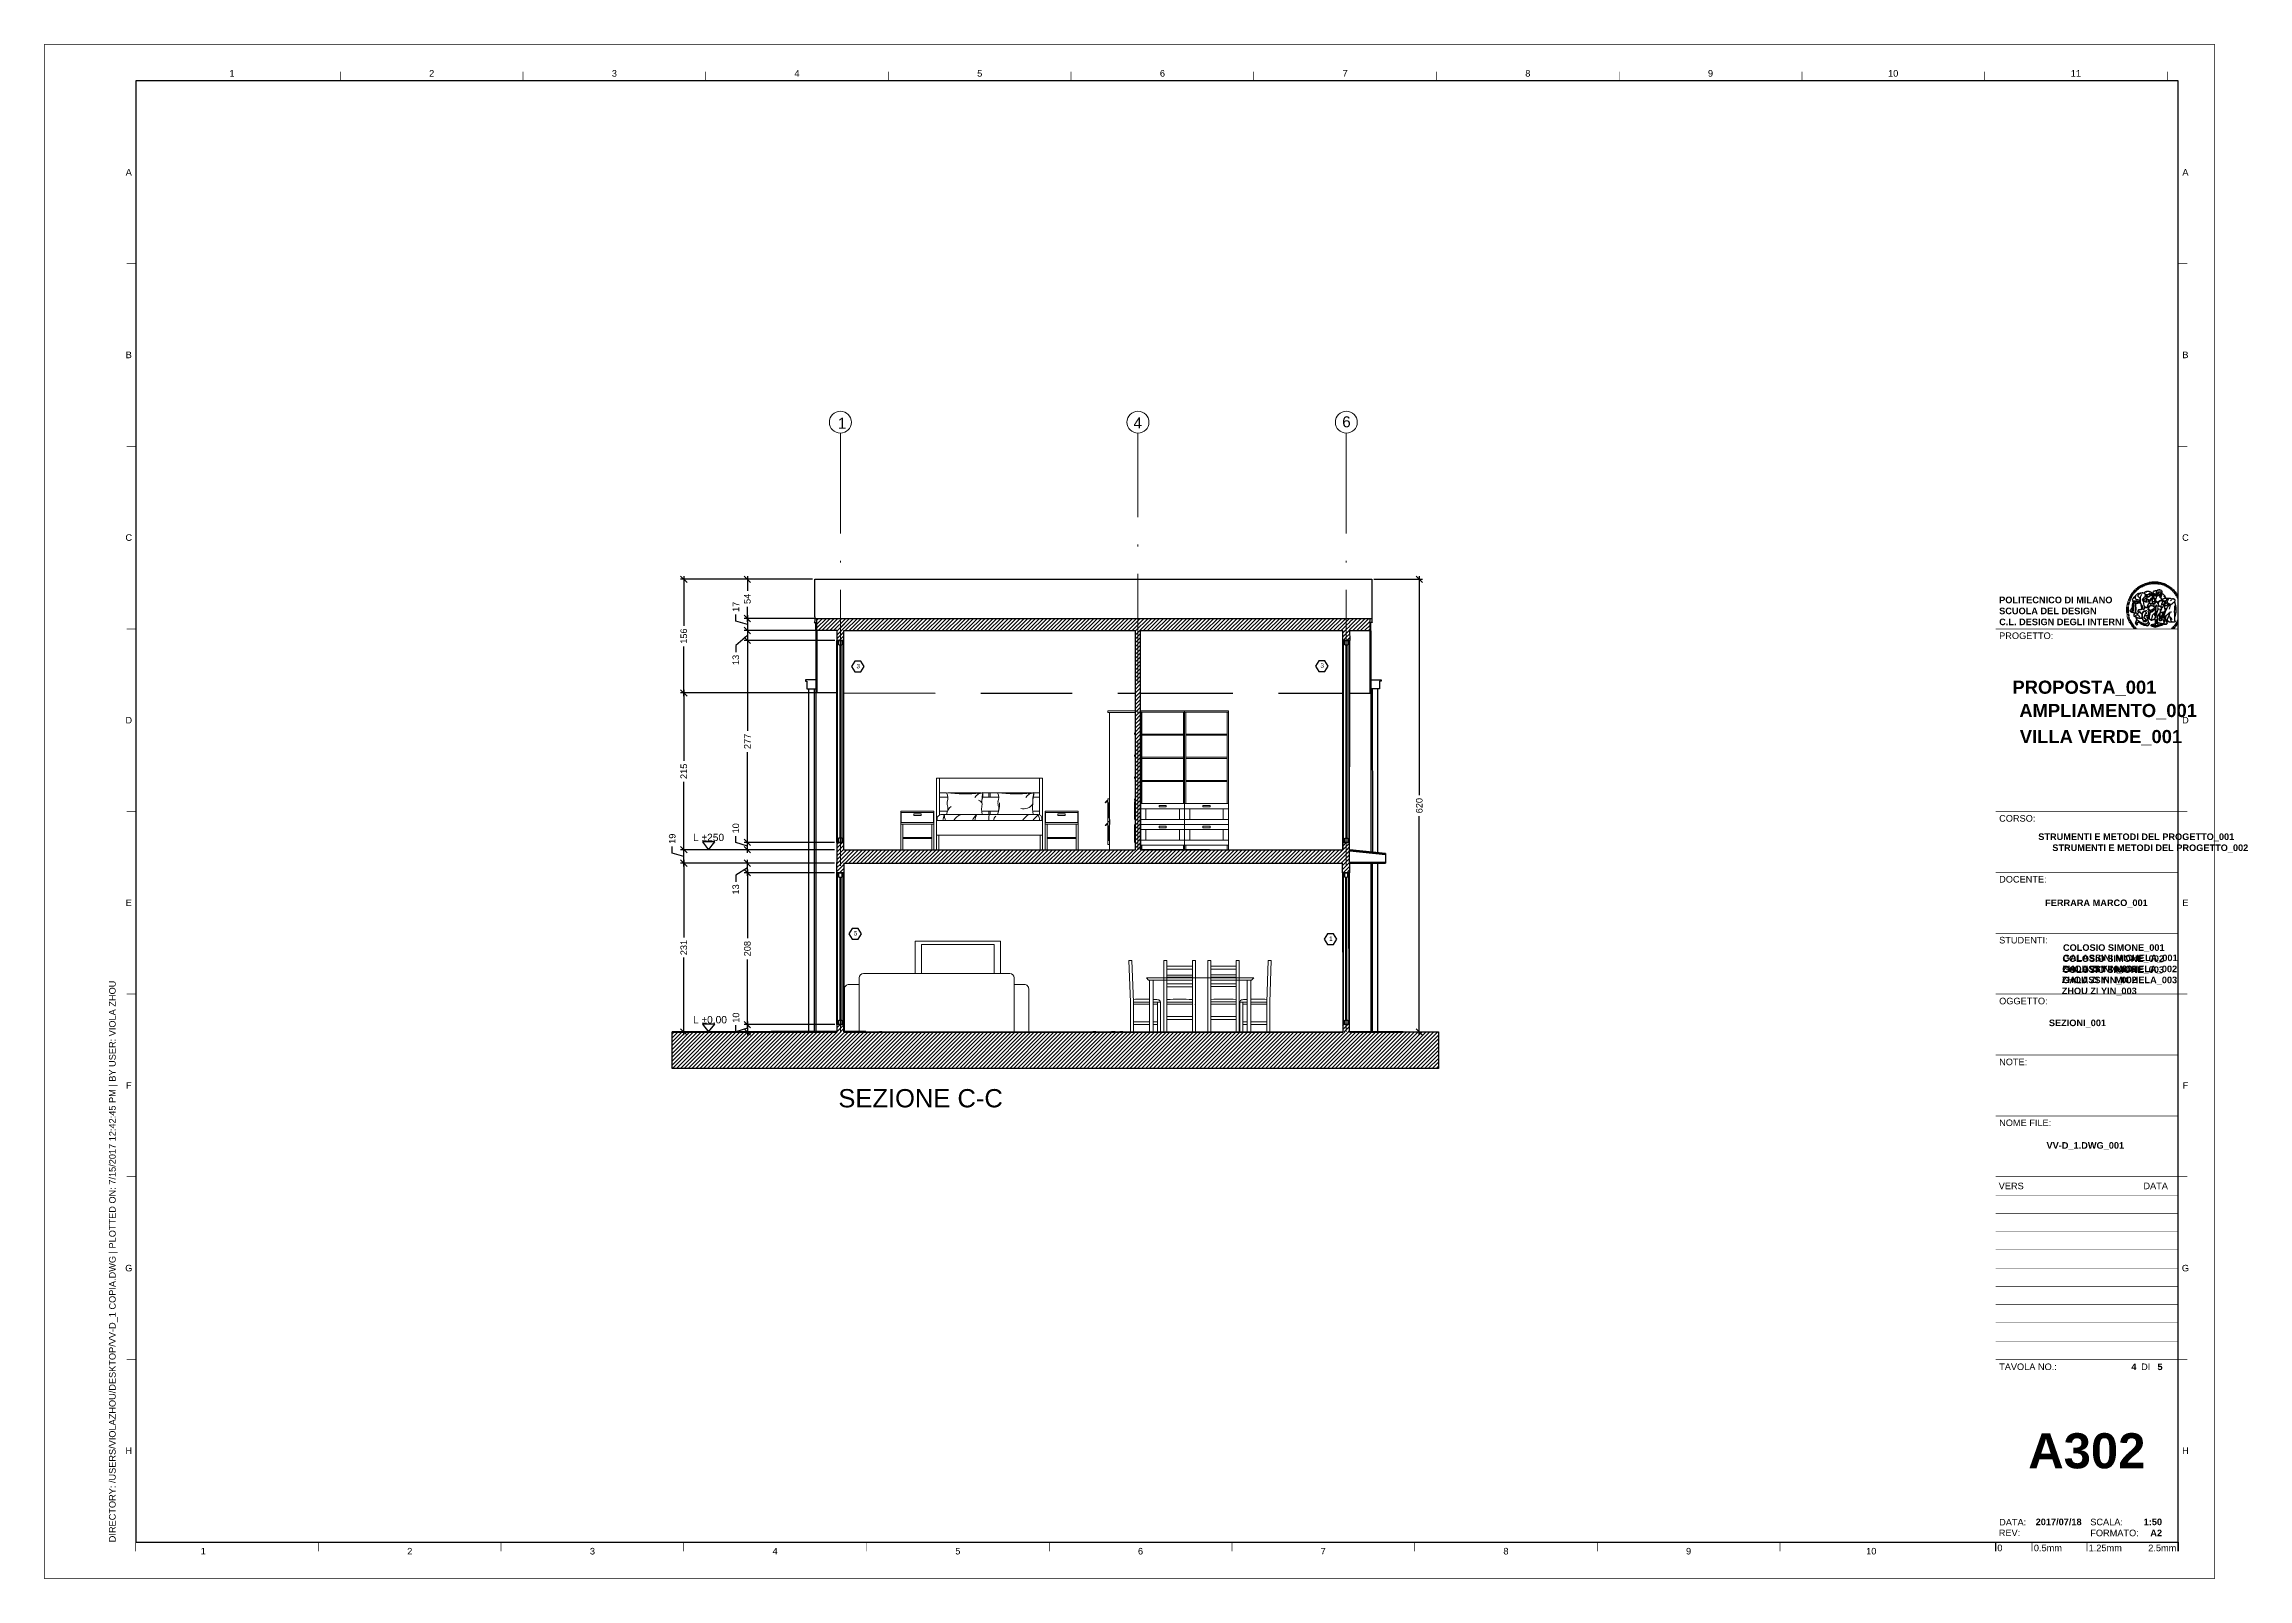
# Paper-space layout 'A302' of a CAD drawing. Header units: millimetres. Extents: x 0 to 603, y 0 to 420.
# The model-space entities are those that its viewports show. They can reach past a viewport. Long polylines and large blocks are cut down to what shows.
import ezdxf
from ezdxf.enums import TextEntityAlignment as Align

# ---------------------------------------------------------------- set-up
doc = ezdxf.new("R2010")
doc.units = ezdxf.units.MM
doc.header["$MEASUREMENT"] = 0
doc.set_wipeout_variables(frame=1)
doc.linetypes.add('ACAD_ISO10W100', pattern=[18, 12, -3, 0, -3])
doc.linetypes.add('HIDDEN', pattern=[0.375, 0.25, -0.125])
doc.layers.get('DEFPOINTS').update_dxf_attribs({"color": 210})
doc.layers.add('ARREDI', color=8, linetype='Continuous', lineweight=18)
doc.layers.add('CAMPITURE', color=7, linetype='Continuous', lineweight=25)
for name, color, linetype in [('G-ANNO-LOGO', 3, 'Continuous'), ('G-ANNO-TEXT', 3, 'Continuous'), ('G-ANNO-TTLB', 3, 'Continuous'), ('INFISSI', 4, 'Continuous'), ('NUMERAZIONE', 30, 'Continuous'), ('quote nuove', 2, 'Continuous'), ('STRUTTURA', 1, 'Continuous')]:
    doc.layers.add(name, color=color, linetype=linetype)
doc.layers.add('G-ANNO-NPLT', color=210, linetype='Continuous', plot=False)
doc.layers.get('0').off()
doc.styles.add('ARIAL', font='Arial.ttf')
doc.styles.add('ARIAL-BOLD', font='Arial Bold.ttf')
doc.styles.add('E-ARIAL', font='Arial.ttf')
doc.styles.get("Standard").update_dxf_attribs({"font": 'Arial.ttf'})
doc.dimstyles.new('TICK_36', dxfattribs={"dimtxt": 3.6, "dimasz": 3.6, "dimexe": 1.8, "dimexo": 1.2, "dimgap": 1.8, "dimtad": 0, "dimdec": 0, "dimzin": 0, "dimdsep": 46, "dimtxsty": 'ARIAL', "dimblk": 'OBLIQUE', "dimcen": 1.8, "dimdle": 1.8, "dimclrd": 256, "dimclrt": 256, "dimadec": 0, "dimazin": 0, "dimtfac": 1, "dimtdec": 0, "dimtmove": 1, "dimatfit": 3, "dimldrblk": 'OPEN90', "dimfxl": 1, "dimtfill": 1, "dimtolj": 1, "dimtzin": 0, "dimarcsym": 0})
pattern_1 = [(45, (3825.081, 10179.761), (-2.6516504, 2.6516504), [])]

psp = doc.layouts.new('A302')

# ---------------------------------------------------------------- texts
at = {"layer": 'G-ANNO-TEXT', "style": 'ARIAL'}
for s, p in [('1', (51.32, 412.13)), ('2', (105.97, 412.13)), ('3', (155.97, 412.13)), ('4', (205.97, 412.13)), ('5', (255.97, 412.13)), ('6', (305.97, 412.13)), ('7', (355.97, 412.13)), ('8', (405.97, 412.13)), ('9', (455.97, 412.13)), ('10', (505.97, 412.13)), ('11', (555.97, 412.13)), ('A', (23.06, 385.06)), ('A', (585.95, 385.06)), ('B', (23.06, 335.06)), ('B', (585.95, 335.06)), ('C', (23.06, 285.06)), ('C', (585.95, 285.06)), ('D', (23.06, 235.06)), ('D', (585.95, 235.06)), ('E', (23.06, 185.06)), ('E', (585.95, 185.06)), ('F', (23.06, 135.06)), ('F', (585.95, 135.06)), ('G', (23.06, 85.06)), ('G', (585.95, 85.06)), ('H', (23.06, 35.06)), ('H', (585.95, 35.06)), ('1', (43.46, 7.57)), ('2', (99.97, 7.57)), ('3', (149.97, 7.57)), ('4', (199.97, 7.57)), ('5', (249.97, 7.57)), ('6', (299.97, 7.57)), ('7', (349.97, 7.57)), ('8', (399.97, 7.57)), ('9', (449.97, 7.57)), ('10', (499.97, 7.57))]:
    psp.add_text(s, height=1.8, dxfattribs=at).set_placement(p, align=Align.MIDDLE_CENTER)
for s, p in [('PROGETTO:', (534.97, 259.08)), ('CORSO:', (534.97, 209.08)), ('DOCENTE:', (534.97, 192.41)), ('STUDENTI:', (534.97, 175.74)), ('OGGETTO:', (534.97, 159.08)), ('NOTE:', (534.97, 142.41)), ('NOME FILE:', (534.97, 125.74)), ('TAVOLA NO.:', (534.97, 58.95))]:
    psp.add_text(s, height=1.8, dxfattribs=at).set_placement(p, align=Align.TOP_LEFT)
for s, p in [('VERS', (534.84, 107.56)), ('DI', (573.83, 58.05)), ('REV:', (534.87, 12.6)), ('DATA:', (534.97, 15.51)), ('SCALA:', (559.91, 15.56)), ('FORMATO:', (559.91, 12.56))]:
    psp.add_text(s, height=1.8, dxfattribs=at).set_placement(p, align=Align.MIDDLE_LEFT)
at = {"layer": 'G-ANNO-TEXT'}
for s, style, p in [('DATA', 'ARIAL', (581.16, 107.56)), ('A2', 'ARIAL-BOLD', (579.55, 12.56))]:
    psp.add_text(s, height=1.8, dxfattribs=dict(at, style=style)).set_placement(p, align=Align.MIDDLE_RIGHT)
at = {"layer": 'G-ANNO-TEXT', "style": 'E-ARIAL'}
psp.add_text('0', height=1.8, dxfattribs=at).set_placement((535.17, 9.36), align=Align.TOP_CENTER)
for s, p in [('0.5mm', (544.47, 7.56)), ('1.25mm', (559.47, 7.56))]:
    psp.add_text(s, height=1.8, dxfattribs=at).set_placement(p)
psp.add_text('2.5mm', height=1.8, dxfattribs=at).set_placement((583.47, 7.56), align=Align.RIGHT)
at = {"layer": 'G-ANNO-TEXT', "insert": (17.67, 10.01), "char_height": 1.8, "attachment_point": 1, "rotation": 90, "style": 'ARIAL'}
psp.add_mtext_dynamic_manual_height_columns('DIRECTORY: /USERS/VIOLAZHOU/DESKTOP/VV-D_1 COPIA.DWG | PLOTTED ON: 7/15/2017 12:42:45 PM | BY USER: VIOLA ZHOU', width=412.209, gutter_width=9, heights=[0], dxfattribs=at)
at = {"layer": 'G-ANNO-TEXT', "style": 'ARIAL-BOLD'}
for tag, p, s, height in [('PROPOSTA_001', (538.6, 242.29), 'PROJECT_TITLE', 3.6), ('AMPLIAMENTO_001', (540.49, 235.91), 'PROJECT_TITLE', 3.6), ('VILLA VERDE_001', (540.62, 228.78), 'PROJECT_TITLE', 3.6), ('COLOSIO SIMONE_002', (552.29, 168.89), 'STUDENT 2', 1.8), ('GALASSINI MICHELA_001', (552.39, 169.09), 'STUDENT 1', 1.8), ('COLOSIO SIMONE_001', (552.44, 171.91), 'STUDENT 1', 1.8), ('ZHOU ZI YIN_002', (552.09, 163.07), 'STUDENT 2', 1.8), ('ZHOU ZI YIN_001', (552.24, 166.09), 'STUDENT 1', 1.8), ('GALASSINI MICHELA_002', (552.25, 166.07), 'STUDENT 2', 1.8), ('GALASSINI MICHELA_003', (552.25, 163.05), 'STUDENT 3', 1.8), ('COLOSIO SIMONE_003', (552.29, 165.88), 'STUDENT 3', 1.8), ('ZHOU ZI YIN_003', (552.09, 160.05), 'STUDENT 3', 1.8), ('SEZIONI_001', (548.58, 151.3), 'DRAWING_TITLE', 1.8), ('VV-D_1.DWG_001', (547.93, 117.75), 'VV-D_1 copia.dwg', 1.8)]:
    psp.add_attdef(tag, p, s, height=height, dxfattribs=at)
at = {"layer": 'G-ANNO-TEXT', "style": 'ARIAL-BOLD', "flags": 2}
for tag, p, s in [('STRUMENTI E METODI DEL PROGETTO_001', (545.67, 202.26), 'STRUMENTI E METODI'), ('STRUMENTI E METODI DEL PROGETTO_002', (549.51, 199.24), 'DEL PROGETTO'), ('FERRARA MARCO_001', (547.56, 184.17), 'MARCO FERRARA')]:
    psp.add_attdef(tag, p, s, height=1.8, dxfattribs=at)
at = {"layer": 'G-ANNO-TEXT', "style": 'ARIAL-BOLD'}
for tag, text, p in [('4', '000', (572.55, 58.04)), ('1:50', '1:0000', (579.55, 15.59))]:
    psp.add_attdef(tag, text=text, height=1.8, dxfattribs=at).set_placement(p, align=Align.MIDDLE_RIGHT)
for tag, text, p in [('5', '999', (578.29, 58.04)), ('2017/07/18', '2017/05/08', (544.96, 15.59)), ('', 'A', (538.58, 6.15))]:
    psp.add_attdef(tag, text=text, height=1.8, dxfattribs=at).set_placement(p, align=Align.MIDDLE_LEFT)
psp.add_attdef('A302', text='A000', height=9.6, dxfattribs=at).set_placement((558.97, 35.06), align=Align.MIDDLE_CENTER)

msp = doc.modelspace()

# ---------------------------------------------------------------- texts
at = {"layer": 'NUMERAZIONE'}
for s, p in [('L ±250', (7529.1, 12032.7)), ('L ±0.00', (7529.1, 11783.2))]:
    msp.add_text(s, height=9.99, dxfattribs=at).set_placement(p)
at = {"layer": 'NUMERAZIONE', "ltscale": 0.1, "char_height": 6, "attachment_point": 1}
for s, insert in [('3', (7752.9, 12275.2)), ('3', (8387.8, 12275.9)), ('5', (7749.2, 11909.5)), ('1', (8399.7, 11902.1))]:
    msp.add_mtext_dynamic_manual_height_columns(s, width=0.582, gutter_width=12.5, heights=[0], dxfattribs=dict(at, insert=insert))
at = {"layer": 'quote nuove', "color": 253, "lineweight": 0, "char_height": 15, "attachment_point": 1}
for s, insert in [('1', (7727.2, 12612.1)), ('4', (8131.9, 12612.5)), ('6', (8417.5, 12614.1))]:
    msp.add_mtext_dynamic_manual_height_columns(s, width=15.192, gutter_width=12.5, heights=[0], dxfattribs=dict(at, insert=insert))
at = {"layer": 'STRUTTURA', "ltscale": 0.1, "insert": (7728, 11693.2), "char_height": 25, "attachment_point": 1}
msp.add_mtext_dynamic_manual_height_columns('SEZIONE C-C', width=233.908, gutter_width=12.5, heights=[0], dxfattribs=at)

# ---------------------------------------------------------------- blocks, each defined once
blk = doc.blocks.new('logoPolimi')
for p, q in [((-1.41, 1.91), (-1.28, 1.74)), ((-1.32, 1.97), (-1.2, 1.8)), ((-1.22, 2.03), (-1.11, 1.85)), ((-1.13, 2.09), (-1.03, 1.9)), ((-1.03, 2.14), (-0.94, 1.95)), ((-0.93, 2.18), (-0.84, 1.99)), ((-0.83, 2.22), (-0.75, 2.03)), ((-0.72, 2.26), (-0.66, 2.06)), ((-0.61, 2.29), (-0.56, 2.09)), ((-0.51, 2.32), (-0.46, 2.11)), ((-0.4, 2.34), (-0.36, 2.13)), ((-0.29, 2.35), (-0.26, 2.14)), ((-0.18, 2.36), (-0.16, 2.15)), ((-0.07, 2.37), (-0.06, 2.16)), ((0.04, 2.37), (0.04, 2.16)), ((0.15, 2.36), (0.14, 2.16)), ((0.26, 2.36), (0.24, 2.15)), ((0.37, 2.34), (0.34, 2.13)), ((0.48, 2.32), (0.44, 2.12)), ((0.59, 2.3), (0.54, 2.09)), ((0.69, 2.27), (0.63, 2.07)), ((0.8, 2.23), (0.73, 2.03)), ((0.9, 2.19), (0.82, 2)), ((1, 2.15), (0.91, 1.96)), ((1.1, 2.1), (1, 1.91)), ((1.2, 2.04), (1.09, 1.86)), ((1.29, 1.99), (1.18, 1.81)), ((1.38, 1.92), (1.26, 1.75)), ((-2.37, 0.12), (-2.16, 0.11)), ((-2.37, 0.01), (-2.16, 0.01)), ((-2.36, 0.23), (-2.15, 0.21)), ((-2.35, 0.34), (-2.14, 0.31)), ((-2.33, 0.45), (-2.12, 0.41)), ((-2.3, 0.55), (-2.1, 0.51)), ((-2.28, 0.66), (-2.07, 0.6)), ((-2.24, 0.77), (-2.04, 0.7)), ((-2.2, 0.87), (-2.01, 0.79)), ((-2.16, 0.97), (-1.97, 0.89)), ((-2.11, 1.07), (-1.93, 0.98)), ((-2.06, 1.17), (-1.88, 1.07)), ((-2.01, 1.26), (-1.83, 1.15)), ((-1.94, 1.36), (-1.77, 1.24)), ((-1.88, 1.45), (-1.71, 1.32)), ((-1.84, 0.03), (-1.82, 0.35)), ((-1.81, 1.53), (-1.65, 1.4)), ((-1.74, 1.61), (-1.58, 1.47)), ((-1.73, 0.59), (-1.73, 0.59)), ((-1.73, 0.59), (-1.73, 0.59)), ((-1.66, 1.69), (-1.51, 1.54)), ((-1.65, 0.57), (-1.65, 0.57)), ((-1.59, 1.12), (-1.59, 1.12)), ((-1.58, 1.77), (-1.44, 1.61)), ((-1.51, 0.55), (-1.51, 0.55)), ((-1.51, 0.55), (-1.51, 0.55)), ((-1.49, 1.84), (-1.36, 1.68)), ((-1.31, 0.79), (-1.21, 0.75)), ((-1.21, 0.75), (-1.31, 0.79)), ((-1.21, 0.75), (-1.31, 0.79)), ((-1.21, 0.75), (-1.21, 0.75)), ((-1.21, 0.75), (-1.21, 0.75)), ((-1.19, 0.76), (-1.19, 0.76)), ((-1.19, 0.76), (-1.19, 0.76)), ((-1.17, 0.99), (-1.18, 0.99)), ((-1.18, 0.99), (-1.17, 0.99)), ((-1.16, 0.57), (-1.16, 0.57)), ((-1.16, 0.57), (-1.16, 0.57)), ((-1.1, 0.01), (-0.99, 0.06)), ((-0.99, 0.06), (-1.1, 0.01)), ((-0.99, 0.06), (-1.1, 0.01)), ((-0.99, 0.06), (-0.99, 0.06)), ((-0.99, 0.06), (-0.99, 0.06)), ((-0.97, 0.79), (-0.98, 0.79)), ((-0.89, 0.84), (-0.97, 0.79)), ((-0.97, 0.79), (-0.89, 0.84)), ((-0.96, 1.41), (-0.96, 1.41)), ((-0.96, 1.41), (-0.96, 1.41)), ((-0.89, 0.84), (-0.82, 0.87)), ((-0.82, 0.87), (-0.89, 0.84)), ((-0.89, 0.84), (-0.82, 0.87)), ((-0.88, 0.83), (-0.89, 0.84)), ((-0.85, 1.39), (-0.85, 1.39)), ((-0.85, 1.39), (-0.85, 1.39)), ((-0.84, 0.14), (-0.84, 0.14)), ((-0.77, 1.08), (-0.78, 1.08)), ((-0.78, 1.08), (-0.77, 1.08)), ((-0.61, 1.12), (-0.77, 1.08)), ((-0.77, 1.08), (-0.61, 1.12)), ((-0.77, 1.08), (-0.61, 1.12)), ((-0.75, 1.3), (-0.76, 1.29)), ((-0.76, 1.29), (-0.75, 1.3)), ((-0.65, 0.99), (-0.7, 0.96)), ((-0.69, 0.18), (-0.68, 0.18)), ((-0.66, 0.93), (-0.66, 0.93)), ((-0.66, 0.93), (-0.64, 0.93)), ((-0.66, 0.93), (-0.66, 0.93)), ((-0.66, 0.93), (-0.66, 0.93)), ((-0.63, 1.01), (-0.63, 1.01)), ((-0.63, 1.01), (-0.62, 1.01)), ((-0.63, 0.66), (-0.63, 0.66)), ((-0.6, 1.12), (-0.61, 1.12)), ((-0.61, 1.12), (-0.6, 1.12)), ((-0.61, 1.12), (-0.6, 1.12)), ((-0.61, 0.86), (-0.57, 0.85)), ((-0.57, 0.85), (-0.61, 0.86)), ((-0.61, 0.86), (-0.57, 0.85)), ((-0.53, 1.08), (-0.6, 1.12)), ((-0.6, 1.12), (-0.6, 1.11)), ((-0.6, 1.12), (-0.53, 1.08)), ((-0.57, 0.8), (-0.59, 0.8)), ((-0.57, 0.85), (-0.53, 0.84)), ((-0.57, 0.85), (-0.57, 0.85)), ((-0.57, 0.85), (-0.57, 0.85)), ((-0.57, 0.85), (-0.53, 0.84)), ((-0.56, 0.29), (-0.49, 0.48)), ((-0.56, 0.14), (-0.56, 0.29)), ((-0.5, 0.11), (-0.56, 0.14)), ((-0.53, 0.84), (-0.51, 0.84)), ((-0.53, 0.84), (-0.51, 0.84)), ((-0.53, 0.84), (-0.53, 0.84)), ((-0.51, 0.11), (-0.51, 0.11)), ((-0.51, 0.11), (-0.51, 0.11)), ((-0.34, 0.33), (-0.5, 0.11)), ((-0.49, 0.48), (-0.41, 0.55)), ((-0.42, 0.8), (-0.47, 0.79)), ((-0.42, 0.8), (-0.47, 0.79)), ((-0.47, 0.79), (-0.45, 0.76)), ((-0.47, 0.79), (-0.45, 0.76)), ((-0.45, 1.14), (-0.42, 1.11)), ((-0.42, 1.26), (-0.36, 1.22)), ((-0.41, 0.55), (-0.34, 0.49)), ((-0.4, 1.37), (-0.38, 1.38)), ((-0.39, 1.37), (-0.4, 1.37)), ((-0.35, 1.33), (-0.4, 1.37)), ((-0.39, 1.24), (-0.4, 1.23)), ((-0.38, 1.14), (-0.38, 1.14)), ((-0.34, 0.49), (-0.09, 0.48)), ((-0.16, 0.32), (-0.34, 0.33)), ((-0.14, 0.32), (-0.31, 0.34)), ((-0.28, 1.3), (-0.29, 1.3)), ((-0.28, 1.3), (-0.28, 1.3)), ((-0.16, 1.24), (-0.16, 1.25)), ((-0.16, 1.25), (-0.16, 1.25)), ((-0.16, 0.49), (-0.14, 0.64)), ((-0.06, 0.27), (-0.16, 0.32)), ((-0.1, 0.88), (-0.09, 0.87)), ((-0.08, 1.37), (-0.08, 1.38)), ((-0.08, 1.23), (-0.05, 1.21)), ((-0.05, 1.21), (-0.08, 1.23)), ((-0.08, 1.23), (-0.05, 1.21)), ((-0.03, 0.26), (-0.06, 0.27)), ((-0.05, 1.21), (-0.04, 1.21)), ((-0.04, 1.21), (-0.05, 1.21)), ((-0.04, 1.21), (-0.04, 1.21)), ((-0.04, 1.21), (-0.04, 1.21)), ((-0.04, 0.48), (-0.03, 0.26)), ((0.03, 1.15), (0.03, 1.15)), ((0.03, 0.66), (0.03, 0.67)), ((0.07, 0.58), (0.07, 0.57)), ((0.1, 1.18), (0.1, 1.18)), ((0.1, 0.84), (0.1, 0.84)), ((0.13, 1.32), (0.17, 1.19)), ((0.14, 0.71), (0.34, 0.65)), ((0.31, 0.56), (0.17, 0.63)), ((0.27, 1.61), (0.27, 1.61)), ((0.27, 1.61), (0.27, 1.61)), ((0.27, 1.61), (0.27, 1.61)), ((0.29, 1.29), (0.29, 1.29)), ((0.29, 1.29), (0.29, 1.29)), ((0.29, 1.29), (0.29, 1.29)), ((0.29, 1.29), (0.29, 1.29)), ((0.33, 0.49), (0.34, 0.49)), ((0.33, 0.03), (0.35, 0.03)), ((0.33, 0.03), (0.35, 0.03)), ((0.34, 0.65), (0.34, 0.64)), ((0.35, 0.03), (0.57, 0.06)), ((0.35, 0.03), (0.57, 0.06)), ((0.35, 0.03), (0.35, 0.03)), ((0.35, 0.03), (0.35, 0.03)), ((0.38, 1.36), (0.37, 1.35)), ((0.38, 0.34), (0.37, 0.34)), ((0.38, 0.34), (0.38, 0.34)), ((0.43, 0.67), (0.39, 0.64)), ((0.49, 1.05), (0.51, 1.13)), ((0.51, 1.13), (0.49, 1.05)), ((0.49, 1.05), (0.51, 1.13)), ((0.51, 1.31), (0.5, 1.29)), ((0.51, 1.13), (0.52, 1.23)), ((0.52, 1.23), (0.51, 1.23)), ((0.51, 1.23), (0.52, 1.23)), ((0.52, 1.23), (0.51, 1.13)), ((0.51, 1.13), (0.52, 1.23)), ((0.52, 1.24), (0.6, 1.37)), ((0.52, 1.23), (0.6, 1.36)), ((0.6, 1.36), (0.52, 1.23)), ((0.52, 1.23), (0.52, 1.23)), ((0.52, 1.23), (0.52, 1.24)), ((0.52, 1.23), (0.52, 1.23)), ((0.55, 1.07), (0.53, 1.06)), ((0.53, 1.04), (0.53, 1.06)), ((0.53, 1.05), (0.53, 1.04)), ((0.54, 0.3), (0.63, 0.32)), ((0.54, -0.08), (0.61, 0.06)), ((0.61, 0.06), (0.54, -0.08)), ((0.54, -0.08), (0.61, 0.06)), ((0.56, 0.19), (0.59, 0.21)), ((0.57, 1.07), (0.57, 1.07)), ((0.57, 1.07), (0.57, 1.07)), ((0.57, 1.07), (0.57, 1.07)), ((0.57, 1.07), (0.57, 1.07)), ((0.57, 1.07), (0.57, 1.07)), ((0.57, 1.07), (0.57, 1.07)), ((0.57, 1.07), (0.57, 1.07)), ((0.58, 0.3), (0.59, 0.29)), ((0.59, 0.78), (0.59, 0.79)), ((0.59, 0.79), (0.59, 0.79)), ((0.59, 0.79), (0.59, 0.79)), ((0.59, 0.79), (0.59, 0.78)), ((0.61, 0.06), (0.6, 0.07)), ((0.6, 0.07), (0.61, 0.06)), ((0.61, 0.06), (0.61, 0.07)), ((0.62, 0.21), (0.65, 0.22)), ((0.64, 1.37), (0.65, 1.37)), ((0.69, 0.86), (0.68, 0.86)), ((0.68, 0.86), (0.69, 0.86)), ((0.68, 0.76), (0.68, 0.76)), ((0.76, 0.26), (0.76, 0.26)), ((0.82, 0.35), (0.84, 0.36)), ((0.82, 0.35), (0.82, 0.35)), ((0.84, 0.36), (0.84, 0.37)), ((0.85, 0.34), (1.05, 0.35)), ((0.93, 1.05), (0.93, 1.05)), ((0.93, 1.05), (0.93, 1.05)), ((0.93, 1.05), (0.93, 1.04)), ((0.93, 1.05), (0.93, 1.05)), ((0.97, 0.66), (0.96, 0.66)), ((1.01, 0.97), (0.98, 0.96)), ((1.17, 0.96), (1.17, 0.95)), ((1.17, 0.95), (1.17, 0.95)), ((1.34, 0.37), (1.26, 0.04)), ((1.27, 0.37), (1.27, 0.38)), ((1.28, 0.95), (1.28, 0.95)), ((1.47, 1.86), (1.34, 1.69)), ((1.37, 0.73), (1.46, 0.81)), ((1.41, 0.4), (1.41, 0.41)), ((1.56, 1.79), (1.42, 1.63)), ((1.64, 1.71), (1.49, 1.56)), ((1.49, 0.9), (1.57, 0.92)), ((1.72, 1.63), (1.56, 1.49)), ((1.67, 0.6), (1.57, 0.53)), ((1.79, 1.55), (1.63, 1.41)), ((1.86, 1.47), (1.7, 1.34)), ((1.93, 1.38), (1.76, 1.26)), ((1.99, 1.29), (1.81, 1.17)), ((2.05, 1.19), (1.87, 1.09)), ((2.1, 1.1), (1.92, 1)), ((2.15, 1), (1.96, 0.91)), ((2.19, 0.9), (2, 0.82)), ((2.23, 0.79), (2.04, 0.72)), ((2.27, 0.69), (2.07, 0.63)), ((2.3, 0.58), (2.09, 0.53)), ((2.32, 0.47), (2.12, 0.43)), ((2.34, 0.37), (2.13, 0.33)), ((2.36, 0.26), (2.15, 0.23)), ((2.37, 0.15), (2.16, 0.13)), ((2.37, 0.04), (2.16, 0.03)), ((-2.37, -0.1), (-2.16, -0.09)), ((-2.36, -0.21), (-2.15, -0.19)), ((-2.35, -0.32), (-2.14, -0.29)), ((-2.33, -0.43), (-2.12, -0.39)), ((-2.31, -0.54), (-2.1, -0.49)), ((-2.28, -0.65), (-2.08, -0.59)), ((-2.25, -0.75), (-2.05, -0.69)), ((-2.21, -0.86), (-2.02, -0.78)), ((-2.17, -0.96), (-1.98, -0.87)), ((-2.12, -1.06), (-1.93, -0.96)), ((-2.07, -1.16), (-1.89, -1.05)), ((-2.04, -0.15), (-1.97, -0.2)), ((-2.01, -1.25), (-1.84, -1.14)), ((-1.95, -1.34), (-1.78, -1.22)), ((-1.89, -1.43), (-1.72, -1.31)), ((-1.82, -1.52), (-1.66, -1.38)), ((-1.75, -1.6), (-1.59, -1.46)), ((-1.67, -1.68), (-1.52, -1.53)), ((-1.58, -0.12), (-1.6, -0.18)), ((-1.6, -0.18), (-1.58, -0.28)), ((-1.57, -0.54), (-1.59, -0.54)), ((-1.59, -0.54), (-1.59, -0.54)), ((-1.59, -1.76), (-1.45, -1.6)), ((-1.56, -0.32), (-1.56, -0.31)), ((-1.56, -0.31), (-1.56, -0.31)), ((-1.53, -0.65), (-1.53, -0.65)), ((-1.53, -0.65), (-1.53, -0.65)), ((-1.51, -1.83), (-1.37, -1.67)), ((-1.48, -0.86), (-1.48, -0.85)), ((-1.42, -0.37), (-1.42, -0.37)), ((-1.42, -1.9), (-1.29, -1.73)), ((-1.38, -0.46), (-1.38, -0.46)), ((-1.33, -1.96), (-1.21, -1.79)), ((-1.31, -0.24), (-1.31, -0.23)), ((-1.31, -0.23), (-1.31, -0.24)), ((-1.24, -2.02), (-1.13, -1.84)), ((-1.23, -0.19), (-1.23, -0.19)), ((-1.23, -0.19), (-1.23, -0.19)), ((-1.23, -0.19), (-1.23, -0.19)), ((-1.23, -0.19), (-1.23, -0.19)), ((-1.01, -0.39), (-1.02, -0.39)), ((-1.02, -0.39), (-1.01, -0.39)), ((-1.02, -0.7), (-1.02, -0.7)), ((-1.02, -0.7), (-1.02, -0.7)), ((-1.02, -0.7), (-1.02, -0.7)), ((-0.79, -0.51), (-0.83, -0.58)), ((-0.83, -0.58), (-0.79, -0.51)), ((-0.83, -0.58), (-0.79, -0.51)), ((-0.78, -1.05), (-0.83, -0.94)), ((-0.83, -0.94), (-0.78, -1.05)), ((-0.83, -0.94), (-0.83, -0.94)), ((-0.83, -0.94), (-0.78, -1.05)), ((-0.82, -1.23), (-0.82, -1.23)), ((-0.82, -1.23), (-0.77, -1.23)), ((-0.77, -1.23), (-0.82, -1.23)), ((-0.82, -1.23), (-0.82, -1.23)), ((-0.77, -1.23), (-0.82, -1.23)), ((-0.75, -0.96), (-0.8, -0.89)), ((-0.8, -0.89), (-0.79, -0.92)), ((-0.79, -0.92), (-0.8, -0.89)), ((-0.8, -0.89), (-0.75, -0.96)), ((-0.79, -0.92), (-0.8, -0.89)), ((-0.8, -0.89), (-0.8, -0.89)), ((-0.8, -0.89), (-0.75, -0.96)), ((-0.79, -0.92), (-0.78, -0.95)), ((-0.78, -0.95), (-0.79, -0.92)), ((-0.78, -0.95), (-0.79, -0.92)), ((-0.77, -0.49), (-0.78, -0.48)), ((-0.78, -0.48), (-0.77, -0.49)), ((-0.78, -0.95), (-0.76, -1)), ((-0.76, -1), (-0.78, -0.95)), ((-0.76, -1), (-0.78, -0.95)), ((-0.71, -0.89), (-0.75, -0.87)), ((-0.75, -0.87), (-0.71, -0.89)), ((-0.75, -0.87), (-0.71, -0.89)), ((-0.72, -1.01), (-0.75, -0.96)), ((-0.75, -0.96), (-0.72, -1.01)), ((-0.75, -0.96), (-0.72, -1.01)), ((-0.64, -0.93), (-0.71, -0.89)), ((-0.71, -0.89), (-0.64, -0.93)), ((-0.71, -0.89), (-0.64, -0.93)), ((-0.66, -0.53), (-0.66, -0.53)), ((-0.66, -0.53), (-0.66, -0.53)), ((-0.66, -0.53), (-0.66, -0.53)), ((-0.39, -0.81), (-0.51, -0.69)), ((-0.51, -1.04), (-0.5, -1.04)), ((-0.48, -0.42), (-0.48, -0.42)), ((-0.48, -0.42), (-0.48, -0.42)), ((-0.48, -0.42), (-0.48, -0.42)), ((-0.41, -0.51), (-0.41, -0.51)), ((-0.38, -0.05), (-0.39, -0.12)), ((-0.39, -0.12), (-0.37, -0.1)), ((-0.35, -0.14), (-0.37, -0.08)), ((-0.37, -0.09), (-0.37, -0.09)), ((-0.33, -0.12), (-0.35, -0.14)), ((-0.32, -0.14), (-0.35, -0.14)), ((-0.35, -0.18), (-0.34, -0.22)), ((-0.34, -0.08), (-0.29, -0.16)), ((-0.34, -0.22), (-0.34, -0.22)), ((-0.27, -0.17), (-0.32, -0.14)), ((-0.25, -0.91), (-0.26, -0.9)), ((-0.26, -1.29), (0.1, -1.2)), ((0.1, -1.2), (-0.26, -1.29)), ((0.08, -1.4), (-0.26, -1.29)), ((-0.26, -1.29), (0.08, -1.4)), ((-0.26, -1.38), (-0.26, -1.29)), ((-0.26, -1.29), (-0.26, -1.29)), ((-0.26, -1.29), (-0.26, -1.38)), ((-0.26, -1.29), (0.08, -1.4)), ((-0.26, -1.29), (-0.26, -1.29)), ((0.08, -1.49), (-0.26, -1.38)), ((-0.26, -1.38), (0.09, -1.49)), ((-0.14, -0.15), (-0.16, -0.13)), ((-0.11, -0.04), (-0.12, -0.05)), ((-0.04, -0.41), (-0.01, -0.44)), ((-0.01, -0.44), (-0.04, -0.41)), ((-0.04, -0.41), (-0.01, -0.44)), ((0.07, -0.84), (0.07, -0.84)), ((0.07, -0.84), (0.07, -0.84)), ((0.1, -1.2), (0.08, -1.32)), ((0.08, -1.32), (0.13, -1.2)), ((0.08, -1.4), (0.72, -1.22)), ((0.72, -1.22), (0.08, -1.4)), ((0.08, -1.4), (0.72, -1.22)), ((0.72, -1.31), (0.08, -1.49)), ((0.08, -1.44), (0.08, -1.4)), ((0.08, -1.4), (0.08, -1.44)), ((0.08, -1.4), (0.08, -1.49)), ((0.08, -1.49), (0.08, -1.44)), ((0.08, -1.44), (0.08, -1.44)), ((0.08, -1.44), (0.08, -1.45)), ((0.08, -1.45), (0.08, -1.46)), ((0.08, -1.46), (0.08, -1.49)), ((0.1, -1.01), (0.09, -0.86)), ((0.1, -1.01), (0.09, -0.86)), ((0.09, -1.49), (0.72, -1.31)), ((0.1, -1.2), (0.12, -1.04)), ((0.12, -1.04), (0.1, -1.2)), ((0.13, -1.2), (0.1, -1.2)), ((0.1, -1.2), (0.13, -1.2)), ((0.13, -1.2), (0.1, -1.2)), ((0.1, -1.2), (0.1, -1.2)), ((0.11, -0.44), (0.11, -0.44)), ((0.11, -0.44), (0.11, -0.44)), ((0.12, -0.21), (0.12, -0.21)), ((0.12, -0.21), (0.12, -0.21)), ((0.12, -0.21), (0.12, -0.21)), ((0.12, -0.21), (0.12, -0.21)), ((0.12, -0.21), (0.12, -0.21)), ((0.12, -0.21), (0.12, -0.21)), ((0.12, -0.21), (0.12, -0.21)), ((0.12, -0.21), (0.12, -0.21)), ((0.12, -0.21), (0.12, -0.21)), ((0.12, -0.21), (0.12, -0.21)), ((0.12, -0.21), (0.12, -0.21)), ((0.12, -0.21), (0.12, -0.21)), ((0.12, -0.21), (0.12, -0.21)), ((0.12, -0.56), (0.14, -0.53)), ((0.14, -0.53), (0.12, -0.56)), ((0.12, -0.56), (0.14, -0.53)), ((0.12, -1.04), (0.12, -1.04)), ((0.12, -1.04), (0.12, -1.04)), ((0.12, -1.04), (0.12, -1.04)), ((0.21, -0.99), (0.13, -1.2)), ((0.13, -1.2), (0.21, -0.99)), ((0.36, -1.14), (0.13, -1.2)), ((0.13, -1.2), (0.26, -1.17)), ((0.14, -0.53), (0.16, -0.49)), ((0.16, -0.49), (0.14, -0.53)), ((0.14, -0.53), (0.16, -0.49)), ((0.16, -0.49), (0.16, -0.49)), ((0.16, -0.49), (0.16, -0.49)), ((0.28, -1.19), (0.21, -0.99)), ((0.21, -0.99), (0.31, -1.27)), ((0.24, -0.17), (0.24, -0.16)), ((0.24, -0.16), (0.24, -0.17)), ((0.25, -0.84), (0.25, -0.88)), ((0.25, -0.88), (0.25, -0.84)), ((0.25, -0.88), (0.25, -0.84)), ((0.25, -0.88), (0.29, -1.17)), ((0.26, -0.88), (0.25, -0.88)), ((0.31, -1.27), (0.25, -0.88)), ((0.26, -1.17), (0.28, -1.16)), ((0.28, -1.16), (0.36, -1.14)), ((0.29, -1.17), (0.28, -1.19)), ((0.36, -1.14), (0.72, -1.22)), ((0.72, -1.22), (0.36, -1.14)), ((0.49, -0.31), (0.49, -0.31)), ((0.49, -0.31), (0.49, -0.31)), ((0.5, -0.27), (0.5, -0.27)), ((0.51, -0.27), (0.51, -0.27)), ((0.72, -0.81), (0.75, -0.89)), ((0.72, -1.22), (0.72, -1.31)), ((0.72, -1.31), (0.72, -1.22)), ((0.74, -0.23), (0.74, -0.23)), ((0.74, -0.23), (0.75, -0.24)), ((0.75, -0.23), (0.75, -0.23)), ((0.86, -0.25), (0.82, -0.34)), ((0.87, -0.22), (0.86, -0.23)), ((0.87, -0.22), (0.86, -0.25)), ((0.96, -0.58), (0.96, -0.57)), ((1.05, -1.05), (1.04, -1.05)), ((1.28, -2), (1.17, -1.82)), ((1.37, -1.93), (1.25, -1.76)), ((1.31, -0.27), (1.3, -0.26)), ((1.3, -0.26), (1.3, -0.26)), ((1.3, -0.26), (1.3, -0.26)), ((1.3, -0.26), (1.31, -0.27)), ((1.3, -0.26), (1.3, -0.26)), ((1.46, -1.87), (1.33, -1.7)), ((1.54, -1.8), (1.41, -1.64)), ((1.63, -1.72), (1.48, -1.57)), ((1.71, -1.65), (1.55, -1.5)), ((1.78, -1.57), (1.62, -1.43)), ((1.85, -1.48), (1.69, -1.35)), ((1.92, -1.39), (1.75, -1.27)), ((1.98, -1.3), (1.81, -1.19)), ((2.04, -1.21), (1.86, -1.1)), ((2.09, -1.11), (1.91, -1.01)), ((2.14, -1.01), (1.95, -0.92)), ((2.19, -0.91), (1.99, -0.83)), ((2.23, -0.81), (2.03, -0.74)), ((2.26, -0.7), (2.06, -0.64)), ((2.29, -0.6), (2.09, -0.55)), ((2.32, -0.49), (2.11, -0.45)), ((2.34, -0.38), (2.13, -0.35)), ((2.35, -0.27), (2.15, -0.25)), ((2.37, -0.08), (2.16, -0.07)), ((2.36, -0.16), (2.16, -0.15)), ((-1.14, -2.08), (-1.04, -1.89)), ((-1.04, -2.13), (-0.95, -1.94)), ((-0.94, -2.18), (-0.86, -1.98)), ((-0.84, -2.22), (-0.77, -2.02)), ((-0.74, -2.25), (-0.67, -2.05)), ((-0.63, -2.29), (-0.57, -2.08)), ((-0.52, -2.31), (-0.48, -2.11)), ((-0.42, -2.33), (-0.38, -2.13)), ((-0.31, -2.35), (-0.28, -2.14)), ((-0.2, -2.36), (-0.18, -2.15)), ((-0.09, -2.37), (-0.08, -2.16)), ((0.03, -2.37), (0.02, -2.16)), ((0.14, -2.37), (0.12, -2.16)), ((0.25, -2.36), (0.22, -2.15)), ((0.35, -2.34), (0.32, -2.14)), ((0.46, -2.32), (0.42, -2.12)), ((0.57, -2.3), (0.52, -2.1)), ((0.68, -2.27), (0.62, -2.07)), ((0.78, -2.24), (0.71, -2.04)), ((0.89, -2.2), (0.81, -2)), ((0.99, -2.15), (0.9, -1.96)), ((1.09, -2.11), (0.99, -1.92)), ((1.19, -2.05), (1.08, -1.87))]:
    blk.add_line(p, q)
for points in [[(-1.9, 0.12), (-1.94, 0.02), (-2.05, -0.09), (-2.05, -0.09)], [(-1.86, 0.38), (-1.86, 0.38), (-1.87, 0.19), (-1.9, 0.12)], [(-1.76, 0.6), (-1.76, 0.6), (-1.84, 0.57), (-1.86, 0.38)], [(-1.86, -0.04), (-1.84, 0.02), (-1.84, 0.03), (-1.84, 0.03)], [(-1.82, 0.78), (-1.83, 0.8), (-1.85, 0.86), (-1.83, 0.88)], [(-1.82, 0.78), (-1.83, 0.8), (-1.85, 0.86), (-1.83, 0.88)], [(-1.83, 0.88), (-1.81, 0.9), (-1.76, 0.96), (-1.76, 0.96)], [(-1.83, 0.88), (-1.81, 0.9), (-1.76, 0.96), (-1.76, 0.96)], [(-1.76, 0.6), (-1.83, 0.7), (-1.78, 0.74), (-1.78, 0.74)], [(-1.78, 0.74), (-1.79, 0.74), (-1.83, 0.7), (-1.76, 0.6)], [(-1.78, 0.74), (-1.8, 0.76), (-1.81, 0.78), (-1.82, 0.78)], [(-1.78, 0.74), (-1.8, 0.76), (-1.81, 0.78), (-1.82, 0.78)], [(-1.82, 0.35), (-1.81, 0.5), (-1.73, 0.59), (-1.73, 0.59)], [(-1.82, -0.19), (-1.73, -0.07), (-1.75, 0.14), (-1.75, 0.3)], [(-1.75, 0.33), (-1.75, 0.17), (-1.73, -0.05), (-1.8, -0.17)], [(-1.78, 0.74), (-1.75, 0.72), (-1.72, 0.69), (-1.68, 0.7)], [(-1.68, 0.7), (-1.72, 0.69), (-1.75, 0.72), (-1.78, 0.74)], [(-1.68, 0.7), (-1.72, 0.69), (-1.75, 0.72), (-1.78, 0.74)], [(-1.78, 0.74), (-1.78, 0.74), (-1.78, 0.74), (-1.78, 0.74)], [(-1.76, 0.96), (-1.68, 1.1), (-1.59, 1.12), (-1.59, 1.12)], [(-1.76, 0.96), (-1.68, 1.1), (-1.6, 1.12), (-1.6, 1.12)], [(-1.73, 0.59), (-1.74, 0.59), (-1.75, 0.6), (-1.76, 0.6)], [(-1.73, 0.59), (-1.74, 0.59), (-1.75, 0.6), (-1.76, 0.6)], [(-1.75, 0.3), (-1.76, 0.47), (-1.65, 0.57), (-1.65, 0.57)], [(-1.65, 0.57), (-1.65, 0.57), (-1.76, 0.5), (-1.75, 0.33)], [(-1.65, 0.57), (-1.68, 0.58), (-1.7, 0.58), (-1.73, 0.59)], [(-1.65, 0.57), (-1.68, 0.58), (-1.7, 0.58), (-1.73, 0.59)], [(-1.5, 0.71), (-1.53, 0.74), (-1.61, 0.71), (-1.68, 0.7)], [(-1.68, 0.7), (-1.61, 0.71), (-1.53, 0.73), (-1.5, 0.71)], [(-1.5, 0.71), (-1.53, 0.73), (-1.61, 0.71), (-1.68, 0.7)], [(-1.51, 0.55), (-1.56, 0.56), (-1.61, 0.56), (-1.65, 0.57)], [(-1.65, 0.57), (-1.61, 0.56), (-1.56, 0.56), (-1.51, 0.55)], [(-1.51, 0.55), (-1.56, 0.56), (-1.61, 0.56), (-1.65, 0.57)], [(-1.59, 1.12), (-1.6, 1.06), (-1.61, 0.99), (-1.61, 0.97)], [(-1.61, 0.97), (-1.61, 0.99), (-1.6, 1.06), (-1.59, 1.12)], [(-1.61, 0.97), (-1.61, 0.99), (-1.6, 1.06), (-1.59, 1.12)], [(-1.61, 0.97), (-1.61, 0.95), (-1.56, 0.88), (-1.54, 0.87)], [(-1.54, 0.87), (-1.56, 0.88), (-1.61, 0.95), (-1.61, 0.97)], [(-1.54, 0.87), (-1.56, 0.88), (-1.61, 0.96), (-1.61, 0.97)], [(-1.59, 1.12), (-1.59, 1.13), (-1.59, 1.15), (-1.58, 1.16)], [(-1.59, 1.12), (-1.59, 1.13), (-1.59, 1.15), (-1.58, 1.16)], [(-1.58, 1.16), (-1.57, 1.21), (-1.52, 1.23), (-1.49, 1.25)], [(-1.58, 1.16), (-1.57, 1.21), (-1.52, 1.23), (-1.49, 1.25)], [(-1.58, 0.36), (-1.58, 0.48), (-1.51, 0.55), (-1.51, 0.55)], [(-1.51, 0.55), (-1.51, 0.55), (-1.58, 0.48), (-1.58, 0.36)], [(-1.51, 0.55), (-1.51, 0.55), (-1.58, 0.48), (-1.58, 0.36)], [(-1.55, 0.04), (-1.55, 0.08), (-1.58, 0.25), (-1.58, 0.36)], [(-1.58, 0.36), (-1.58, 0.25), (-1.55, 0.08), (-1.55, 0.04)], [(-1.58, 0.36), (-1.58, 0.25), (-1.55, 0.08), (-1.55, 0.04)], [(-1.58, -0.12), (-1.57, -0.06), (-1.55, 0.02), (-1.55, 0.04)], [(-1.55, 0.04), (-1.55, 0.02), (-1.57, -0.06), (-1.58, -0.12)], [(-1.55, 0.04), (-1.55, 0.02), (-1.56, -0.04), (-1.57, -0.1)], [(-1.54, 0.87), (-1.52, 0.85), (-1.47, 0.83), (-1.44, 0.83)], [(-1.44, 0.83), (-1.47, 0.83), (-1.52, 0.85), (-1.54, 0.87)], [(-1.45, 0.83), (-1.47, 0.83), (-1.52, 0.85), (-1.54, 0.87)], [(-1.51, 0.55), (-1.33, 0.54), (-1.16, 0.57), (-1.16, 0.57)], [(-1.16, 0.57), (-1.16, 0.57), (-1.33, 0.54), (-1.51, 0.55)], [(-1.16, 0.57), (-1.16, 0.57), (-1.33, 0.54), (-1.51, 0.55)], [(-1.5, 0.71), (-1.46, 0.68), (-1.4, 0.62), (-1.33, 0.66)], [(-1.33, 0.66), (-1.4, 0.62), (-1.46, 0.68), (-1.5, 0.71)], [(-1.33, 0.66), (-1.4, 0.62), (-1.46, 0.68), (-1.5, 0.71)], [(-1.49, 1.25), (-1.46, 1.26), (-1.42, 1.33), (-1.39, 1.36)], [(-1.49, 1.25), (-1.46, 1.27), (-1.43, 1.34), (-1.39, 1.36)], [(-1.31, 0.79), (-1.33, 0.79), (-1.42, 0.83), (-1.45, 0.83)], [(-1.44, 0.83), (-1.42, 0.83), (-1.33, 0.79), (-1.31, 0.79)], [(-1.31, 0.79), (-1.33, 0.79), (-1.42, 0.83), (-1.44, 0.83)], [(-1.35, 1.1), (-1.4, 1.17), (-1.36, 1.23), (-1.29, 1.31)], [(-1.29, 1.31), (-1.36, 1.23), (-1.4, 1.17), (-1.35, 1.1)], [(-1.35, 1.1), (-1.4, 1.17), (-1.36, 1.23), (-1.29, 1.31)], [(-1.39, 1.36), (-1.35, 1.38), (-1.26, 1.4), (-1.19, 1.41)], [(-1.39, 1.36), (-1.35, 1.38), (-1.26, 1.4), (-1.19, 1.41)], [(-1.18, 0.99), (-1.24, 0.97), (-1.3, 1.03), (-1.35, 1.1)], [(-1.35, 1.1), (-1.3, 1.03), (-1.24, 0.97), (-1.18, 0.99)], [(-1.18, 1), (-1.24, 0.97), (-1.3, 1.03), (-1.35, 1.1)], [(-1.33, 0.66), (-1.28, 0.7), (-1.23, 0.73), (-1.21, 0.75)], [(-1.21, 0.75), (-1.23, 0.73), (-1.28, 0.7), (-1.33, 0.66)], [(-1.21, 0.75), (-1.23, 0.73), (-1.28, 0.7), (-1.33, 0.66)], [(-1.29, 1.31), (-1.22, 1.39), (-1.01, 1.41), (-0.96, 1.41)], [(-0.96, 1.41), (-1.01, 1.41), (-1.22, 1.39), (-1.29, 1.31)], [(-1.29, 1.31), (-1.22, 1.39), (-1.01, 1.41), (-0.96, 1.41)], [(-1.24, -0.02), (-1.21, -0.01), (-1.1, 0.01), (-1.1, 0.01)], [(-1.1, 0.01), (-1.1, 0.01), (-1.21, -0.01), (-1.24, -0.02)], [(-1.1, 0.01), (-1.1, 0.01), (-1.21, -0.01), (-1.24, -0.02)], [(-1.21, 0.75), (-1.2, 0.75), (-1.19, 0.76), (-1.19, 0.76)], [(-1.19, 0.76), (-1.19, 0.76), (-1.2, 0.75), (-1.21, 0.75)], [(-1.19, 0.76), (-1.19, 0.76), (-1.2, 0.76), (-1.21, 0.75)], [(-1.19, 1.41), (-1.11, 1.43), (-0.97, 1.41), (-0.97, 1.41)], [(-1.19, 1.41), (-1.12, 1.43), (-0.98, 1.41), (-0.98, 1.41)], [(-1.19, 0.76), (-1.19, 0.77), (-1.18, 0.78), (-1.18, 0.79)], [(-1.18, 0.79), (-1.18, 0.78), (-1.19, 0.77), (-1.19, 0.76)], [(-1.19, 0.76), (-1.19, 0.77), (-1.19, 0.78), (-1.18, 0.79)], [(-1.18, 0.68), (-1.18, 0.68), (-1.19, 0.71), (-1.19, 0.76)], [(-1.19, 0.76), (-1.19, 0.71), (-1.18, 0.68), (-1.18, 0.68)], [(-1.18, 0.68), (-1.18, 0.68), (-1.19, 0.71), (-1.19, 0.76)], [(-1.18, 0.97), (-1.18, 0.97), (-1.18, 0.98), (-1.17, 0.99)], [(-1.17, 0.99), (-1.18, 0.98), (-1.18, 0.97), (-1.18, 0.97)], [(-1.18, 0.97), (-1.18, 0.97), (-1.18, 0.98), (-1.17, 0.99)], [(-1.18, 0.79), (-1.17, 0.86), (-1.18, 0.95), (-1.18, 0.97)], [(-1.18, 0.97), (-1.18, 0.95), (-1.17, 0.86), (-1.18, 0.79)], [(-1.18, 0.79), (-1.17, 0.86), (-1.18, 0.95), (-1.18, 0.97)], [(-1.16, 0.57), (-1.17, 0.6), (-1.18, 0.64), (-1.18, 0.68)], [(-1.18, 0.68), (-1.18, 0.64), (-1.17, 0.6), (-1.16, 0.57)], [(-1.16, 0.57), (-1.17, 0.6), (-1.18, 0.64), (-1.18, 0.68)], [(-1.17, 0.99), (-1.17, 1.03), (-1.16, 1.09), (-1.14, 1.13)], [(-1.09, 0.42), (-1.1, 0.44), (-1.14, 0.48), (-1.16, 0.57)], [(-1.16, 0.57), (-1.14, 0.48), (-1.1, 0.44), (-1.09, 0.42)], [(-1.09, 0.42), (-1.1, 0.44), (-1.14, 0.48), (-1.16, 0.57)], [(-1.14, 1.13), (-1.12, 1.18), (-1.05, 1.31), (-1.05, 1.31)], [(-1.12, 0.46), (-1.12, 0.46), (-1.13, 0.38), (-1.11, 0.26)], [(-1.11, 0.26), (-1.08, 0.14), (-1.05, 0.03), (-1.05, 0.03)], [(-1.02, 0.32), (-1.02, 0.32), (-1.08, 0.4), (-1.09, 0.42)], [(-1.09, 0.42), (-1.08, 0.4), (-1.02, 0.32), (-1.02, 0.32)], [(-1.02, 0.32), (-1.02, 0.32), (-1.08, 0.4), (-1.09, 0.42)], [(-0.98, 0.2), (-0.98, 0.21), (-1.02, 0.32), (-1.02, 0.32)], [(-1.02, 0.32), (-1.02, 0.32), (-0.98, 0.21), (-0.98, 0.2)], [(-0.98, 0.2), (-0.98, 0.21), (-1.02, 0.32), (-1.02, 0.32)], [(-1.01, 0.12), (-1, 0.16), (-0.98, 0.19), (-0.98, 0.2)], [(-0.98, 0.2), (-0.98, 0.19), (-1, 0.16), (-1.01, 0.12)], [(-1.01, 0.12), (-1, 0.16), (-0.98, 0.19), (-0.98, 0.2)], [(-0.99, 0.06), (-1, 0.07), (-1.01, 0.1), (-1.01, 0.12)], [(-1.01, 0.12), (-1.01, 0.1), (-1, 0.07), (-0.99, 0.06)], [(-0.99, 0.06), (-1, 0.07), (-1.01, 0.1), (-1.01, 0.12)], [(-0.99, 0.06), (-0.99, 0.06), (-0.99, 0.06), (-0.98, 0.05)], [(-0.98, 0.05), (-0.99, 0.06), (-0.99, 0.06), (-0.99, 0.06)], [(-0.99, 0.05), (-0.99, 0.06), (-0.99, 0.06), (-0.99, 0.06)], [(-0.95, 0.02), (-0.96, 0.03), (-0.97, 0.04), (-0.99, 0.05)], [(-0.98, 1.41), (-0.98, 1.41), (-0.97, 1.41), (-0.96, 1.41)], [(-0.98, 0.81), (-0.94, 0.85), (-0.92, 0.93), (-0.91, 0.97)], [(-0.91, 0.97), (-0.92, 0.93), (-0.94, 0.85), (-0.98, 0.81)], [(-0.91, 0.97), (-0.92, 0.93), (-0.94, 0.85), (-0.98, 0.81)], [(-0.98, 0.79), (-0.98, 0.81), (-0.98, 0.81), (-0.98, 0.81)], [(-0.98, 0.81), (-0.98, 0.81), (-0.98, 0.81), (-0.98, 0.79)], [(-0.98, 0.81), (-0.98, 0.81), (-0.98, 0.81), (-0.98, 0.79)], [(-0.98, 0.79), (-0.98, 0.79), (-0.98, 0.78), (-0.97, 0.77)], [(-0.98, 0.79), (-0.98, 0.79), (-0.98, 0.78), (-0.97, 0.77)], [(-0.98, 0.05), (-0.97, 0.04), (-0.96, 0.03), (-0.95, 0.02)], [(-0.95, 0.02), (-0.96, 0.03), (-0.97, 0.04), (-0.98, 0.05)], [(-0.97, 1.41), (-0.97, 1.41), (-0.97, 1.41), (-0.96, 1.41)], [(-0.97, 0.77), (-0.96, 0.74), (-0.91, 0.64), (-0.91, 0.57)], [(-0.97, 0.77), (-0.96, 0.74), (-0.91, 0.64), (-0.91, 0.57)], [(-0.96, 1.41), (-0.94, 1.41), (-0.9, 1.41), (-0.85, 1.39)], [(-0.96, 1.41), (-0.94, 1.41), (-0.9, 1.41), (-0.85, 1.39)], [(-0.95, 0.02), (-0.94, 0.01), (-0.92, 0.01), (-0.9, 0.01)], [(-0.9, 0.01), (-0.92, 0.01), (-0.94, 0.01), (-0.95, 0.02)], [(-0.91, 0.01), (-0.92, 0.01), (-0.94, 0.01), (-0.95, 0.02)], [(-0.91, 0.97), (-0.89, 1), (-0.87, 1.01), (-0.84, 1.02)], [(-0.84, 1.02), (-0.87, 1.01), (-0.89, 1), (-0.91, 0.97)], [(-0.84, 1.02), (-0.87, 1.01), (-0.89, 1.01), (-0.91, 0.97)], [(-0.91, 0.57), (-0.91, 0.5), (-0.9, 0.43), (-0.88, 0.37)], [(-0.91, 0.57), (-0.91, 0.5), (-0.9, 0.43), (-0.88, 0.37)], [(-0.87, 0.03), (-0.87, 0.03), (-0.89, 0.01), (-0.91, 0.01)], [(-0.9, 0.01), (-0.89, 0.01), (-0.87, 0.03), (-0.87, 0.03)], [(-0.87, 0.03), (-0.87, 0.03), (-0.89, 0.01), (-0.9, 0.01)], [(-0.88, 0.84), (-0.88, 0.84), (-0.89, 0.79), (-0.88, 0.77)], [(-0.88, 0.77), (-0.89, 0.79), (-0.88, 0.83), (-0.88, 0.83)], [(-0.74, 0.66), (-0.85, 0.67), (-0.88, 0.77), (-0.88, 0.77)], [(-0.88, 0.77), (-0.88, 0.77), (-0.85, 0.67), (-0.74, 0.66)], [(-0.88, 0.37), (-0.86, 0.32), (-0.83, 0.25), (-0.82, 0.25)], [(-0.88, 0.37), (-0.86, 0.32), (-0.83, 0.25), (-0.82, 0.25)], [(-0.87, 0.03), (-0.86, 0.03), (-0.86, 0.05), (-0.86, 0.06)], [(-0.86, 0.06), (-0.86, 0.05), (-0.86, 0.03), (-0.87, 0.03)], [(-0.86, 0.06), (-0.86, 0.05), (-0.86, 0.03), (-0.87, 0.03)], [(-0.85, 1.39), (-0.86, 1.42), (-0.8, 1.45), (-0.8, 1.46)], [(-0.85, 1.39), (-0.86, 1.42), (-0.83, 1.44), (-0.82, 1.45)], [(-0.86, 0.06), (-0.86, 0.07), (-0.86, 0.1), (-0.85, 0.11)], [(-0.85, 0.11), (-0.86, 0.1), (-0.86, 0.07), (-0.86, 0.06)], [(-0.85, 0.11), (-0.86, 0.1), (-0.86, 0.07), (-0.86, 0.06)], [(-0.81, 1.36), (-0.83, 1.37), (-0.84, 1.38), (-0.85, 1.39)], [(-0.85, 1.39), (-0.84, 1.38), (-0.83, 1.37), (-0.81, 1.36)], [(-0.85, 1.39), (-0.84, 1.38), (-0.83, 1.37), (-0.81, 1.36)], [(-0.85, 0.11), (-0.85, 0.12), (-0.84, 0.14), (-0.84, 0.14)], [(-0.84, 0.14), (-0.84, 0.14), (-0.85, 0.12), (-0.85, 0.11)], [(-0.84, 0.14), (-0.84, 0.14), (-0.85, 0.12), (-0.85, 0.11)], [(-0.84, 1.02), (-0.83, 1.03), (-0.81, 1.05), (-0.78, 1.08)], [(-0.78, 1.08), (-0.81, 1.05), (-0.83, 1.03), (-0.84, 1.02)], [(-0.78, 1.08), (-0.81, 1.05), (-0.83, 1.03), (-0.84, 1.02)], [(-0.84, 0.14), (-0.83, 0.15), (-0.81, 0.16), (-0.81, 0.16)], [(-0.81, 0.16), (-0.81, 0.16), (-0.83, 0.15), (-0.84, 0.14)], [(-0.81, 0.16), (-0.81, 0.16), (-0.84, 0.15), (-0.84, 0.14)], [(-0.84, 0.15), (-0.84, 0.15), (-0.84, 0.15), (-0.84, 0.14)], [(-0.84, 0.14), (-0.84, 0.14), (-0.84, 0.14), (-0.84, 0.14)], [(-0.84, 0.14), (-0.84, 0.14), (-0.84, 0.14), (-0.84, 0.14)], [(-0.84, 0.14), (-0.84, 0.14), (-0.84, 0.14), (-0.84, 0.14)], [(-0.82, 1.45), (-0.82, 1.45), (-0.8, 1.45), (-0.8, 1.45)], [(-0.82, 0.87), (-0.82, 0.87), (-0.72, 0.91), (-0.66, 0.93)], [(-0.66, 0.93), (-0.72, 0.91), (-0.82, 0.87), (-0.82, 0.87)], [(-0.82, 0.87), (-0.82, 0.87), (-0.72, 0.91), (-0.66, 0.93)], [(-0.82, 0.25), (-0.8, 0.25), (-0.77, 0.24), (-0.77, 0.23)], [(-0.82, 0.25), (-0.8, 0.25), (-0.78, 0.24), (-0.77, 0.23)], [(-0.76, 1.29), (-0.77, 1.32), (-0.79, 1.34), (-0.81, 1.36)], [(-0.81, 1.36), (-0.79, 1.34), (-0.77, 1.32), (-0.76, 1.29)], [(-0.81, 1.36), (-0.79, 1.34), (-0.77, 1.32), (-0.76, 1.3)], [(-0.81, 0.16), (-0.8, 0.17), (-0.8, 0.17), (-0.79, 0.18)], [(-0.79, 0.18), (-0.8, 0.17), (-0.8, 0.17), (-0.81, 0.16)], [(-0.79, 0.18), (-0.8, 0.17), (-0.8, 0.17), (-0.81, 0.16)], [(-0.8, 1.46), (-0.8, 1.49), (-0.69, 1.51), (-0.69, 1.51)], [(-0.8, 1.46), (-0.8, 1.49), (-0.75, 1.49), (-0.75, 1.49)], [(-0.8, 1.45), (-0.8, 1.45), (-0.8, 1.46), (-0.8, 1.46)], [(-0.79, 0.18), (-0.78, 0.18), (-0.77, 0.16), (-0.77, 0.16)], [(-0.77, 0.16), (-0.77, 0.16), (-0.78, 0.18), (-0.79, 0.18)], [(-0.77, 0.16), (-0.77, 0.16), (-0.78, 0.18), (-0.79, 0.18)], [(-0.78, 1.08), (-0.77, 1.1), (-0.76, 1.13), (-0.75, 1.16)], [(-0.75, 1.16), (-0.76, 1.13), (-0.77, 1.1), (-0.78, 1.08)], [(-0.75, 1.16), (-0.76, 1.13), (-0.77, 1.1), (-0.78, 1.08)], [(-0.77, 0.23), (-0.76, 0.22), (-0.72, 0.2), (-0.71, 0.2)], [(-0.77, 0.23), (-0.76, 0.22), (-0.72, 0.2), (-0.71, 0.2)], [(-0.77, 0.16), (-0.77, 0.16), (-0.74, 0.16), (-0.7, 0.17)], [(-0.7, 0.17), (-0.74, 0.16), (-0.77, 0.16), (-0.77, 0.16)], [(-0.7, 0.17), (-0.74, 0.16), (-0.77, 0.16), (-0.77, 0.16)], [(-0.76, 1.3), (-0.74, 1.25), (-0.73, 1.2), (-0.75, 1.16)], [(-0.75, 1.16), (-0.73, 1.2), (-0.74, 1.25), (-0.76, 1.29)], [(-0.76, 1.29), (-0.74, 1.25), (-0.73, 1.2), (-0.75, 1.16)], [(-0.75, 1.49), (-0.75, 1.52), (-0.69, 1.51), (-0.69, 1.51)], [(-0.7, 1.26), (-0.7, 1.28), (-0.73, 1.28), (-0.75, 1.3)], [(-0.75, 1.3), (-0.73, 1.28), (-0.7, 1.28), (-0.7, 1.26)], [(-0.71, 1.24), (-0.72, 1.25), (-0.73, 1.27), (-0.75, 1.28)], [(-0.63, 0.66), (-0.63, 0.66), (-0.73, 0.66), (-0.74, 0.66)], [(-0.74, 0.66), (-0.73, 0.66), (-0.63, 0.66), (-0.63, 0.66)], [(-0.65, 1.23), (-0.67, 1.24), (-0.71, 1.23), (-0.71, 1.24)], [(-0.71, 0.2), (-0.7, 0.2), (-0.69, 0.19), (-0.69, 0.18)], [(-0.71, 0.2), (-0.7, 0.2), (-0.69, 0.19), (-0.69, 0.18)], [(-0.65, 1.23), (-0.67, 1.24), (-0.7, 1.25), (-0.7, 1.26)], [(-0.7, 1.26), (-0.7, 1.25), (-0.67, 1.24), (-0.65, 1.23)], [(-0.7, 0.17), (-0.69, 0.17), (-0.68, 0.18), (-0.69, 0.18)], [(-0.69, 0.18), (-0.68, 0.18), (-0.69, 0.17), (-0.7, 0.17)], [(-0.69, 0.18), (-0.68, 0.18), (-0.69, 0.17), (-0.7, 0.17)], [(-0.69, 1.51), (-0.69, 1.59), (-0.51, 1.55), (-0.51, 1.55)], [(-0.69, 1.51), (-0.66, 1.55), (-0.66, 1.55), (-0.66, 1.55)], [(-0.66, 0.67), (-0.69, 0.69), (-0.68, 0.72), (-0.68, 0.76)], [(-0.68, 0.76), (-0.68, 0.72), (-0.69, 0.69), (-0.66, 0.67)], [(-0.66, 0.68), (-0.69, 0.69), (-0.68, 0.72), (-0.68, 0.76)], [(-0.68, 0.76), (-0.68, 0.79), (-0.67, 0.82), (-0.66, 0.83)], [(-0.66, 0.83), (-0.67, 0.82), (-0.68, 0.79), (-0.68, 0.76)], [(-0.68, 0.76), (-0.68, 0.79), (-0.67, 0.82), (-0.66, 0.83)], [(-0.68, 0.18), (-0.68, 0.18), (-0.56, 0.15), (-0.51, 0.11)], [(-0.68, 0.18), (-0.68, 0.18), (-0.56, 0.15), (-0.51, 0.11)], [(-0.66, 1.55), (-0.63, 1.57), (-0.51, 1.55), (-0.51, 1.55)], [(-0.62, 0.95), (-0.63, 0.95), (-0.64, 0.94), (-0.66, 0.93)], [(-0.66, 0.93), (-0.64, 0.94), (-0.63, 0.95), (-0.62, 0.95)], [(-0.66, 0.83), (-0.65, 0.85), (-0.61, 0.86), (-0.61, 0.86)], [(-0.61, 0.86), (-0.61, 0.86), (-0.65, 0.84), (-0.66, 0.83)], [(-0.66, 0.83), (-0.65, 0.84), (-0.61, 0.86), (-0.61, 0.86)], [(-0.63, 0.66), (-0.64, 0.67), (-0.65, 0.67), (-0.66, 0.68)], [(-0.63, 0.66), (-0.64, 0.67), (-0.65, 0.67), (-0.66, 0.67)], [(-0.66, 0.67), (-0.65, 0.67), (-0.64, 0.67), (-0.63, 0.66)], [(-0.59, 1.24), (-0.6, 1.23), (-0.63, 1.22), (-0.65, 1.23)], [(-0.65, 1.23), (-0.63, 1.22), (-0.6, 1.23), (-0.59, 1.24)], [(-0.56, 1.24), (-0.56, 1.24), (-0.63, 1.22), (-0.65, 1.23)], [(-0.63, 1.01), (-0.63, 1.01), (-0.64, 1), (-0.65, 0.99)], [(-0.64, 0.93), (-0.64, 0.93), (-0.58, 0.88), (-0.57, 0.85)], [(-0.64, 0.93), (-0.64, 0.93), (-0.58, 0.88), (-0.57, 0.85)], [(-0.6, 1.11), (-0.6, 1.11), (-0.59, 1.05), (-0.63, 1.01)], [(-0.6, 1.11), (-0.6, 1.11), (-0.59, 1.05), (-0.63, 1.01)], [(-0.5, 0.65), (-0.55, 0.61), (-0.6, 0.64), (-0.63, 0.66)], [(-0.5, 0.65), (-0.55, 0.61), (-0.6, 0.64), (-0.63, 0.66)], [(-0.62, 1.01), (-0.62, 1.01), (-0.62, 0.97), (-0.62, 0.95)], [(-0.62, 0.95), (-0.62, 0.97), (-0.62, 1.01), (-0.62, 1.01)], [(-0.56, 1.24), (-0.56, 1.24), (-0.57, 1.25), (-0.59, 1.24)], [(-0.59, 1.24), (-0.57, 1.25), (-0.56, 1.24), (-0.56, 1.24)], [(-0.41, 0.55), (-0.41, 0.55), (-0.59, 0.44), (-0.56, 0.15)], [(-0.52, 0.81), (-0.53, 0.8), (-0.56, 0.79), (-0.57, 0.8)], [(-0.57, 0.01), (-0.57, 0.01), (-0.38, -0.06), (-0.35, -0.15)], [(-0.49, 1.27), (-0.5, 1.26), (-0.53, 1.24), (-0.56, 1.24)], [(-0.52, 1.26), (-0.53, 1.26), (-0.54, 1.22), (-0.56, 1.24)], [(-0.56, 1.24), (-0.54, 1.22), (-0.53, 1.26), (-0.52, 1.26)], [(-0.47, 1.06), (-0.49, 1.06), (-0.53, 1.08), (-0.53, 1.08)], [(-0.53, 1.08), (-0.53, 1.08), (-0.49, 1.06), (-0.47, 1.06)], [(-0.53, 0.84), (-0.53, 0.84), (-0.52, 0.81), (-0.52, 0.81)], [(-0.49, 1.27), (-0.5, 1.26), (-0.51, 1.26), (-0.52, 1.26)], [(-0.52, 1.26), (-0.51, 1.26), (-0.5, 1.26), (-0.49, 1.27)], [(-0.51, 0.12), (-0.51, 0.12), (-0.52, 0.19), (-0.49, 0.21)], [(-0.51, 0.19), (-0.51, 0.18), (-0.52, 0.15), (-0.51, 0.14)], [(-0.51, 1.55), (-0.43, 1.57), (-0.43, 1.53), (-0.43, 1.53)], [(-0.51, 1.55), (-0.43, 1.57), (-0.35, 1.51), (-0.35, 1.51)], [(-0.51, 0.84), (-0.51, 0.84), (-0.46, 0.83), (-0.45, 0.83)], [(-0.51, 0.84), (-0.51, 0.84), (-0.46, 0.83), (-0.45, 0.83)], [(-0.42, 0.27), (-0.43, 0.27), (-0.5, 0.2), (-0.51, 0.19)], [(-0.51, 0.14), (-0.51, 0.13), (-0.47, 0.05), (-0.47, 0.04)], [(-0.51, 0.11), (-0.51, 0.11), (-0.51, 0.11), (-0.51, 0.11)], [(-0.51, 0.11), (-0.51, 0.11), (-0.47, 0.1), (-0.46, 0.04)], [(-0.51, 0.11), (-0.51, 0.11), (-0.51, 0.11), (-0.51, 0.11)], [(-0.51, 0.11), (-0.5, 0.11), (-0.5, 0.1), (-0.49, 0.1)], [(-0.47, 0.71), (-0.46, 0.66), (-0.5, 0.65), (-0.5, 0.65)], [(-0.47, 0.71), (-0.46, 0.66), (-0.5, 0.65), (-0.5, 0.65)], [(-0.44, 1.3), (-0.45, 1.3), (-0.47, 1.28), (-0.49, 1.27)], [(-0.49, 1.27), (-0.47, 1.28), (-0.45, 1.3), (-0.44, 1.3)], [(-0.44, 1.3), (-0.45, 1.3), (-0.47, 1.28), (-0.49, 1.27)], [(-0.49, 0.21), (-0.48, 0.21), (-0.47, 0.22), (-0.47, 0.23)], [(-0.49, 0.21), (-0.49, 0.21), (-0.49, 0.21), (-0.49, 0.21)], [(-0.37, -0.09), (-0.37, -0.07), (-0.49, 0.1), (-0.49, 0.1)], [(-0.46, 1.08), (-0.46, 1.07), (-0.46, 1.06), (-0.47, 1.06)], [(-0.47, 1.06), (-0.46, 1.06), (-0.46, 1.07), (-0.46, 1.08)], [(-0.45, 0.76), (-0.44, 0.74), (-0.47, 0.71), (-0.47, 0.71)], [(-0.45, 0.76), (-0.44, 0.74), (-0.47, 0.71), (-0.47, 0.71)], [(-0.47, 0.23), (-0.46, 0.24), (-0.44, 0.27), (-0.42, 0.27)], [(-0.47, 0.04), (-0.47, 0.03), (-0.44, 0.02), (-0.44, 0.01)], [(-0.44, 1.1), (-0.45, 1.1), (-0.46, 1.08), (-0.46, 1.08)], [(-0.46, 1.08), (-0.46, 1.09), (-0.45, 1.1), (-0.44, 1.1)], [(-0.46, 0.04), (-0.46, 0.03), (-0.45, 0.03), (-0.44, 0.02)], [(-0.45, 0.83), (-0.44, 0.83), (-0.39, 0.82), (-0.39, 0.82)], [(-0.45, 0.83), (-0.44, 0.83), (-0.39, 0.82), (-0.39, 0.82)], [(-0.36, 0.68), (-0.36, 0.66), (-0.45, 0.58), (-0.41, 0.55)], [(-0.41, 0.55), (-0.45, 0.58), (-0.4, 0.62), (-0.39, 0.62)], [(-0.41, 1.32), (-0.42, 1.3), (-0.43, 1.3), (-0.44, 1.3)], [(-0.44, 1.3), (-0.43, 1.3), (-0.42, 1.3), (-0.41, 1.32)], [(-0.41, 1.32), (-0.42, 1.3), (-0.43, 1.3), (-0.44, 1.3)], [(-0.42, 1.11), (-0.42, 1.11), (-0.44, 1.1), (-0.44, 1.1)], [(-0.44, 1.1), (-0.44, 1.1), (-0.42, 1.11), (-0.42, 1.11)], [(-0.44, 0.02), (-0.43, 0.01), (-0.44, 0.01), (-0.43, 0)], [(-0.44, 0.01), (-0.43, 0), (-0.43, -0.02), (-0.38, -0.05)], [(-0.43, 1.53), (-0.37, 1.53), (-0.35, 1.5), (-0.35, 1.5)], [(-0.4, 1.12), (-0.4, 1.11), (-0.42, 1.11), (-0.42, 1.11)], [(-0.42, 1.11), (-0.42, 1.11), (-0.4, 1.11), (-0.4, 1.12)], [(-0.39, 0.82), (-0.39, 0.81), (-0.42, 0.8), (-0.42, 0.8)], [(-0.39, 0.82), (-0.39, 0.81), (-0.42, 0.8), (-0.42, 0.8)], [(-0.35, 0.32), (-0.36, 0.31), (-0.41, 0.28), (-0.42, 0.27)], [(-0.42, 0.27), (-0.41, 0.27), (-0.39, 0.28), (-0.38, 0.3)], [(-0.4, 1.37), (-0.4, 1.37), (-0.39, 1.33), (-0.41, 1.32)], [(-0.41, 1.32), (-0.39, 1.33), (-0.4, 1.37), (-0.4, 1.37)], [(-0.4, 1.37), (-0.4, 1.37), (-0.39, 1.33), (-0.41, 1.32)], [(-0.34, 0.49), (-0.35, 0.51), (-0.36, 0.52), (-0.41, 0.55)], [(-0.41, 0.55), (-0.36, 0.52), (-0.35, 0.51), (-0.34, 0.49)], [(-0.38, 1.14), (-0.38, 1.14), (-0.39, 1.12), (-0.4, 1.12)], [(-0.4, 1.12), (-0.39, 1.12), (-0.38, 1.14), (-0.38, 1.14)], [(-0.37, 1.36), (-0.38, 1.36), (-0.38, 1.35), (-0.39, 1.37)], [(-0.39, 0.63), (-0.39, 0.64), (-0.38, 0.65), (-0.36, 0.67)], [(-0.39, 0.62), (-0.38, 0.63), (-0.39, 0.63), (-0.39, 0.63)], [(-0.38, 1.38), (-0.38, 1.38), (-0.38, 1.36), (-0.36, 1.36)], [(-0.38, 1.14), (-0.38, 1.14), (-0.35, 1.11), (-0.35, 1.15)], [(-0.35, 1.14), (-0.35, 1.11), (-0.38, 1.14), (-0.38, 1.14)], [(-0.38, 0.3), (-0.37, 0.31), (-0.34, 0.35), (-0.3, 0.34)], [(-0.35, 1.34), (-0.37, 1.35), (-0.37, 1.36), (-0.37, 1.36)], [(-0.36, 1.36), (-0.36, 1.36), (-0.37, 1.35), (-0.35, 1.34)], [(-0.36, 0.67), (-0.34, 0.68), (-0.35, 0.68), (-0.35, 0.73)], [(-0.35, 0.73), (-0.36, 0.68), (-0.35, 0.69), (-0.36, 0.68)], [(-0.35, 1.5), (-0.33, 1.52), (-0.31, 1.5), (-0.31, 1.5)], [(-0.35, 1.51), (-0.28, 1.52), (-0.25, 1.44), (-0.25, 1.44)], [(-0.28, 1.3), (-0.31, 1.32), (-0.34, 1.34), (-0.35, 1.34)], [(-0.35, 1.34), (-0.34, 1.34), (-0.31, 1.32), (-0.28, 1.3)], [(-0.28, 1.31), (-0.31, 1.32), (-0.31, 1.31), (-0.35, 1.33)], [(-0.3, 1.28), (-0.3, 1.26), (-0.34, 1.18), (-0.35, 1.14)], [(-0.35, 1.15), (-0.34, 1.18), (-0.3, 1.26), (-0.3, 1.28)], [(-0.3, 0.9), (-0.3, 0.9), (-0.34, 0.77), (-0.35, 0.73)], [(-0.35, 0.73), (-0.34, 0.78), (-0.32, 0.79), (-0.32, 0.79)], [(-0.31, 0.34), (-0.31, 0.34), (-0.34, 0.33), (-0.35, 0.32)], [(-0.25, 0.48), (-0.27, 0.49), (-0.33, 0.47), (-0.34, 0.49)], [(-0.34, 0.49), (-0.33, 0.47), (-0.21, 0.46), (-0.18, 0.47)], [(-0.32, 0.79), (-0.33, 0.84), (-0.31, 0.88), (-0.31, 0.88)], [(-0.31, 1.5), (-0.26, 1.48), (-0.25, 1.44), (-0.25, 1.44)], [(-0.31, 0.88), (-0.31, 0.91), (-0.26, 0.94), (-0.26, 0.94)], [(-0.29, 1.3), (-0.29, 1.3), (-0.29, 1.29), (-0.3, 1.28)], [(-0.3, 1.28), (-0.29, 1.29), (-0.29, 1.3), (-0.29, 1.3)], [(-0.3, 1.19), (-0.3, 1.2), (-0.26, 1.22), (-0.26, 1.22)], [(-0.3, 1.19), (-0.3, 1.2), (-0.26, 1.22), (-0.26, 1.22)], [(-0.25, 1.17), (-0.28, 1.17), (-0.29, 1.18), (-0.3, 1.19)], [(-0.25, 1.17), (-0.28, 1.17), (-0.29, 1.19), (-0.3, 1.19)], [(-0.26, 0.94), (-0.26, 0.94), (-0.29, 0.92), (-0.3, 0.9)], [(-0.3, 0.34), (-0.25, 0.33), (-0.15, 0.33), (-0.14, 0.32)], [(-0.25, 1.3), (-0.26, 1.3), (-0.27, 1.3), (-0.28, 1.31)], [(-0.25, 1.3), (-0.26, 1.3), (-0.27, 1.3), (-0.28, 1.3)], [(-0.26, 1.22), (-0.26, 1.22), (-0.22, 1.24), (-0.18, 1.24)], [(-0.26, 1.22), (-0.26, 1.22), (-0.22, 1.24), (-0.18, 1.24)], [(-0.26, 0.94), (-0.23, 1), (-0.18, 0.98), (-0.18, 0.98)], [(-0.18, 0.98), (-0.18, 0.98), (-0.23, 1), (-0.26, 0.94)], [(-0.25, 1.44), (-0.19, 1.42), (-0.22, 1.38), (-0.22, 1.38)], [(-0.25, 1.44), (-0.19, 1.42), (-0.21, 1.33), (-0.22, 1.33)], [(-0.22, 1.33), (-0.22, 1.32), (-0.22, 1.3), (-0.25, 1.3)], [(-0.22, 1.32), (-0.22, 1.32), (-0.22, 1.3), (-0.25, 1.3)], [(-0.22, 1.18), (-0.23, 1.17), (-0.23, 1.17), (-0.25, 1.17)], [(-0.22, 1.18), (-0.23, 1.17), (-0.23, 1.17), (-0.25, 1.17)], [(-0.18, 0.47), (-0.18, 0.47), (-0.23, 0.46), (-0.25, 0.48)], [(-0.22, 1.38), (-0.18, 1.35), (-0.21, 1.33), (-0.22, 1.32)], [(-0.21, 1.18), (-0.21, 1.19), (-0.22, 1.18), (-0.22, 1.18)], [(-0.21, 1.18), (-0.21, 1.18), (-0.22, 1.18), (-0.22, 1.18)], [(-0.22, 0.88), (-0.21, 0.91), (-0.19, 0.95), (-0.17, 0.96)], [(-0.17, 0.96), (-0.19, 0.95), (-0.21, 0.91), (-0.22, 0.88)], [(-0.22, 0.88), (-0.21, 0.91), (-0.19, 0.96), (-0.17, 0.96)], [(-0.19, 0.81), (-0.21, 0.83), (-0.22, 0.85), (-0.22, 0.88)], [(-0.22, 0.88), (-0.22, 0.85), (-0.21, 0.83), (-0.19, 0.81)], [(-0.19, 0.82), (-0.21, 0.83), (-0.22, 0.85), (-0.22, 0.88)], [(-0.13, 1.11), (-0.13, 1.11), (-0.2, 1.17), (-0.21, 1.18)], [(-0.13, 1.11), (-0.13, 1.11), (-0.2, 1.17), (-0.21, 1.18)], [(-0.16, 0), (-0.16, -0.01), (-0.17, -0.02), (-0.21, -0.04)], [(-0.17, 0.75), (-0.17, 0.77), (-0.18, 0.8), (-0.19, 0.82)], [(-0.17, 0.75), (-0.17, 0.77), (-0.18, 0.8), (-0.19, 0.81)], [(-0.19, 0.81), (-0.18, 0.8), (-0.17, 0.77), (-0.17, 0.75)], [(-0.19, -0.02), (-0.18, -0.02), (-0.16, -0.01), (-0.16, 0)], [(-0.18, 1.24), (-0.17, 1.24), (-0.17, 1.24), (-0.16, 1.25)], [(-0.18, 1.24), (-0.17, 1.24), (-0.17, 1.24), (-0.16, 1.24)], [(-0.18, 0.98), (-0.15, 0.99), (-0.13, 1), (-0.13, 1)], [(-0.13, 0.99), (-0.13, 0.99), (-0.15, 0.99), (-0.18, 0.98)], [(-0.18, 0.47), (-0.15, 0.48), (-0.14, 0.57), (-0.14, 0.57)], [(-0.15, 0.51), (-0.15, 0.49), (-0.18, 0.47), (-0.18, 0.47)], [(-0.17, 0.96), (-0.16, 0.96), (-0.13, 0.99), (-0.06, 0.97)], [(-0.06, 0.97), (-0.13, 0.99), (-0.16, 0.96), (-0.17, 0.96)], [(-0.17, 0.96), (-0.16, 0.97), (-0.13, 0.99), (-0.06, 0.97)], [(-0.15, 0.67), (-0.17, 0.7), (-0.17, 0.74), (-0.17, 0.75)], [(-0.17, 0.75), (-0.17, 0.74), (-0.17, 0.7), (-0.15, 0.67)], [(-0.15, 0.67), (-0.17, 0.7), (-0.17, 0.74), (-0.17, 0.75)], [(-0.17, -0.01), (-0.15, 0), (-0.08, 0.04), (-0.06, 0.05)], [(-0.16, 1.25), (-0.16, 1.25), (-0.16, 1.31), (-0.14, 1.33)], [(-0.16, 1.25), (-0.16, 1.25), (-0.16, 1.32), (-0.14, 1.33)], [(-0.16, 1.24), (-0.13, 1.25), (-0.11, 1.25), (-0.08, 1.23)], [(-0.08, 1.23), (-0.11, 1.25), (-0.13, 1.25), (-0.16, 1.24)], [(-0.16, 1.25), (-0.13, 1.25), (-0.11, 1.25), (-0.08, 1.23)], [(0.03, 0.66), (-0.09, 0.66), (-0.16, 0.69), (-0.16, 0.69)], [(-0.16, 0.49), (-0.16, 0.49), (0.03, 0.44), (0.07, 0.57)], [(0, 0.49), (-0.07, 0.47), (-0.16, 0.49), (-0.16, 0.49)], [(-0.16, 0), (-0.16, 0.01), (-0.14, 0.01), (-0.13, 0.01)], [(-0.13, 0.01), (-0.14, 0.01), (-0.16, 0.01), (-0.16, 0)], [(-0.14, 0.64), (-0.15, 0.65), (-0.15, 0.66), (-0.15, 0.67)], [(-0.15, 0.67), (-0.15, 0.66), (-0.15, 0.65), (-0.14, 0.64)], [(-0.14, 0.64), (-0.15, 0.65), (-0.15, 0.66), (-0.15, 0.67)], [(-0.14, 0.57), (-0.15, 0.56), (-0.15, 0.52), (-0.15, 0.51)], [(-0.14, 1.33), (-0.13, 1.34), (-0.1, 1.36), (-0.08, 1.37)], [(-0.14, 1.33), (-0.13, 1.34), (-0.1, 1.36), (-0.08, 1.37)], [(-0.14, 0.64), (-0.14, 0.61), (-0.13, 0.58), (-0.14, 0.57)], [(-0.14, 0.57), (-0.14, 0.59), (-0.14, 0.61), (-0.14, 0.64)], [(-0.06, 0.27), (-0.11, 0.27), (-0.14, 0.32), (-0.14, 0.32)], [(-0.14, 0.32), (-0.13, 0.31), (-0.07, 0.26), (-0.06, 0.26)], [(-0.04, 1.1), (-0.09, 1.08), (-0.13, 1.11), (-0.13, 1.11)], [(-0.04, 1.11), (-0.09, 1.08), (-0.13, 1.11), (-0.13, 1.11)], [(-0.06, 1.01), (-0.07, 1.01), (-0.13, 0.99), (-0.13, 0.99)], [(-0.13, 1), (-0.13, 1), (-0.11, 1), (-0.1, 1)], [(-0.13, 0.86), (-0.13, 0.86), (-0.1, 0.91), (-0.08, 0.89)], [(-0.13, 0.01), (-0.11, 0.02), (-0.07, 0.04), (-0.06, 0.05)], [(-0.06, 0.05), (-0.07, 0.04), (-0.11, 0.02), (-0.13, 0.01)], [(-0.08, 1.38), (-0.08, 1.38), (-0.12, 1.44), (-0.06, 1.51)], [(-0.08, 1.38), (-0.08, 1.38), (-0.12, 1.44), (-0.06, 1.51)], [(-0.1, 1), (-0.09, 1), (-0.06, 1.01), (-0.05, 1)], [(-0.09, 0.48), (-0.09, 0.48), (0, 0.47), (0.01, 0.49)], [(-0.05, 1.36), (-0.06, 1.37), (-0.07, 1.37), (-0.08, 1.37)], [(-0.08, 1.37), (-0.07, 1.37), (-0.06, 1.37), (-0.05, 1.36)], [(-0.08, 1.37), (-0.07, 1.37), (-0.06, 1.37), (-0.05, 1.36)], [(-0.06, 1.51), (0, 1.58), (0.02, 1.59), (0.04, 1.59)], [(-0.06, 1.51), (0, 1.58), (0.02, 1.59), (0.04, 1.59)], [(-0.05, 1.23), (-0.05, 1.23), (-0.06, 1.24), (-0.05, 1.25)], [(-0.05, 1.25), (-0.06, 1.24), (-0.05, 1.23), (-0.05, 1.23)], [(-0.05, 1.23), (-0.05, 1.23), (-0.06, 1.24), (-0.05, 1.25)], [(-0.01, 0.98), (-0.02, 1), (-0.06, 1.01), (-0.06, 1.01)], [(-0.06, 0.97), (-0.06, 0.97), (-0.03, 0.95), (-0.03, 0.95)], [(-0.03, 0.95), (-0.03, 0.95), (-0.06, 0.97), (-0.06, 0.97)], [(-0.06, 0.97), (-0.06, 0.97), (-0.03, 0.95), (-0.03, 0.95)], [(0.02, 0.2), (0.02, 0.21), (0, 0.26), (-0.06, 0.27)], [(-0.06, 0.26), (-0.05, 0.26), (-0.04, 0.26), (-0.03, 0.26)], [(-0.06, 0.05), (-0.04, 0.06), (0, 0.03), (0.01, 0.03)], [(-0.06, 0.05), (-0.05, 0.06), (-0.04, 0.06), (-0.03, 0.06)], [(-0.03, 0.06), (-0.04, 0.06), (-0.05, 0.06), (-0.06, 0.05)], [(0.1, 1.25), (0.08, 1.31), (-0.02, 1.35), (-0.05, 1.36)], [(-0.05, 1.36), (-0.02, 1.35), (0.08, 1.31), (0.1, 1.25)], [(-0.05, 1.36), (-0.02, 1.35), (0.08, 1.31), (0.1, 1.25)], [(-0.05, 1.25), (-0.04, 1.26), (-0.03, 1.25), (-0.03, 1.25)], [(-0.03, 1.25), (-0.03, 1.25), (-0.04, 1.26), (-0.05, 1.25)], [(-0.05, 1.25), (-0.04, 1.26), (-0.03, 1.25), (-0.03, 1.25)], [(-0.04, 1.21), (-0.05, 1.22), (-0.05, 1.23), (-0.05, 1.23)], [(-0.05, 1.23), (-0.05, 1.23), (-0.05, 1.22), (-0.04, 1.21)], [(-0.04, 1.21), (-0.05, 1.22), (-0.05, 1.23), (-0.05, 1.23)], [(-0.05, 1), (-0.05, 1), (-0.03, 1), (-0.02, 0.98)], [(-0.05, -0.03), (-0.05, -0.03), (-0.02, -0.01), (-0.01, 0.03)], [(-0.01, 0.03), (-0.02, -0.01), (-0.05, -0.03), (-0.05, -0.03)], [(-0.05, -0.03), (-0.05, -0.03), (-0.02, -0.01), (-0.01, 0.03)], [(-0.03, 1.18), (-0.03, 1.18), (-0.04, 1.2), (-0.04, 1.21)], [(0.03, 1.15), (0.02, 1.12), (-0.01, 1.12), (-0.04, 1.1)], [(0.03, 1.15), (0.02, 1.12), (-0.01, 1.13), (-0.04, 1.11)], [(-0.01, 0.9), (-0.04, 0.91), (-0.01, 0.93), (-0.01, 0.93)], [(-0.03, 1.25), (-0.02, 1.25), (-0.01, 1.24), (0, 1.23)], [(0, 1.23), (-0.01, 1.24), (-0.02, 1.25), (-0.03, 1.25)], [(-0.03, 1.25), (-0.02, 1.25), (-0.01, 1.24), (0, 1.23)], [(-0.03, 0.95), (-0.02, 0.94), (0, 0.93), (0.01, 0.92)], [(0.01, 0.92), (0, 0.93), (-0.02, 0.94), (-0.03, 0.95)], [(-0.03, 0.95), (-0.02, 0.94), (0, 0.93), (0.01, 0.92)], [(0.01, 0.23), (0.01, 0.25), (-0.02, 0.26), (-0.03, 0.26)], [(-0.03, 0.26), (-0.02, 0.26), (0.01, 0.25), (0.01, 0.23)], [(-0.03, 0.06), (-0.02, 0.05), (-0.01, 0.03), (-0.01, 0.03)], [(-0.01, 0.03), (-0.01, 0.03), (-0.02, 0.05), (-0.03, 0.06)], [(-0.02, 0.98), (-0.02, 0.98), (0.01, 0.98), (0.02, 0.97)], [(0.03, 0.95), (0.02, 0.97), (-0.01, 0.98), (-0.01, 0.98)], [(0.07, 0.85), (0.07, 0.85), (0.02, 0.89), (-0.01, 0.9)], [(-0.01, 0.03), (0, 0.03), (0.05, 0.04), (0.05, 0.04)], [(0.05, 0.04), (0.05, 0.04), (0, 0.03), (-0.01, 0.03)], [(0, 1.23), (0.01, 1.21), (0.01, 1.22), (0.02, 1.17)], [(0.02, 1.17), (0.01, 1.22), (0.01, 1.21), (0, 1.23)], [(0, 1.23), (0.01, 1.22), (0.01, 1.23), (0.02, 1.17)], [(0.06, 0.57), (0.04, 0.54), (0.03, 0.5), (0, 0.49)], [(0.01, 0.92), (0.03, 0.91), (0.03, 0.9), (0.03, 0.89)], [(0.03, 0.89), (0.03, 0.9), (0.03, 0.91), (0.01, 0.92)], [(0.01, 0.92), (0.03, 0.91), (0.03, 0.89), (0.03, 0.89)], [(0.01, 0.76), (0.01, 0.76), (0.04, 0.77), (0.06, 0.78)], [(0.01, 0.49), (0.03, 0.53), (0.07, 0.58), (0.07, 0.58)], [(0.02, 0.17), (0.04, 0.21), (0.01, 0.23), (0.01, 0.23)], [(0.01, 0.23), (0.01, 0.23), (0.04, 0.21), (0.02, 0.17)], [(0.01, 0.03), (0.02, 0.03), (0.12, 0.05), (0.08, 0.11)], [(0.02, 1.17), (0.03, 1.16), (0.03, 1.15), (0.03, 1.15)], [(0.03, 1.15), (0.03, 1.15), (0.03, 1.16), (0.02, 1.17)], [(0.02, 1.17), (0.03, 1.16), (0.03, 1.16), (0.03, 1.15)], [(0.02, 0.97), (0.02, 0.95), (0.05, 0.96), (0.05, 0.92)], [(0.08, 0.11), (0.04, 0.16), (0.02, 0.19), (0.02, 0.2)], [(0.07, 0.12), (0.07, 0.14), (0.02, 0.17), (0.02, 0.17)], [(0.02, 0.17), (0.02, 0.17), (0.07, 0.14), (0.07, 0.12)], [(0.21, 0.03), (0.21, 0.03), (0.02, -0.05), (0.1, -0.22)], [(0.08, 1.16), (0.07, 1.15), (0.03, 1.15), (0.03, 1.15)], [(0.08, 1.16), (0.07, 1.16), (0.03, 1.15), (0.03, 1.15)], [(0.06, 0.9), (0.07, 0.94), (0.03, 0.93), (0.03, 0.95)], [(0.03, 0.89), (0.03, 0.89), (0.05, 0.87), (0.05, 0.86)], [(0.05, 0.86), (0.05, 0.87), (0.03, 0.89), (0.03, 0.89)], [(0.03, 0.81), (0.06, 0.83), (0.07, 0.85), (0.07, 0.85)], [(0.03, 0.67), (0.04, 0.67), (0.06, 0.68), (0.08, 0.7)], [(0.08, 0.69), (0.07, 0.68), (0.04, 0.67), (0.03, 0.66)], [(0.04, 0.59), (0.04, 0.6), (0.03, 0.6), (0.03, 0.66)], [(0.03, 0.66), (0.03, 0.6), (0.06, 0.59), (0.06, 0.58)], [(0.04, 1.59), (0.07, 1.59), (0.11, 1.6), (0.11, 1.6)], [(0.04, 1.59), (0.07, 1.59), (0.11, 1.6), (0.11, 1.6)], [(0.06, 0.58), (0.05, 0.58), (0.05, 0.59), (0.04, 0.59)], [(0.05, 0.92), (0.05, 0.92), (0.07, 0.89), (0.07, 0.88)], [(0.05, 0.86), (0.05, 0.86), (0.07, 0.81), (0.07, 0.81)], [(0.06, 0.85), (0.05, 0.86), (0.05, 0.86), (0.05, 0.86)], [(0.05, 0.04), (0.09, 0.05), (0.08, 0.1), (0.07, 0.12)], [(0.07, 0.12), (0.08, 0.1), (0.09, 0.05), (0.05, 0.04)], [(0.08, 0.87), (0.08, 0.89), (0.06, 0.9), (0.06, 0.9)], [(0.07, 0.81), (0.07, 0.81), (0.06, 0.84), (0.06, 0.85)], [(0.08, 0.7), (0.06, 0.68), (0.08, 0.58), (0.06, 0.57)], [(0.08, 0.57), (0.08, 0.57), (0.07, 0.57), (0.06, 0.58)], [(0.06, 0.58), (0.07, 0.57), (0.07, 0.56), (0.07, 0.56)], [(0.07, 0.88), (0.07, 0.86), (0.1, 0.87), (0.1, 0.84)], [(0.07, 0.84), (0.07, 0.83), (0.08, 0.76), (0.08, 0.76)], [(0.07, 0.81), (0.07, 0.8), (0.08, 0.76), (0.08, 0.76)], [(0.08, 0.76), (0.08, 0.76), (0.07, 0.8), (0.07, 0.81)], [(0.07, 0.57), (0.08, 0.57), (0.08, 0.56), (0.08, 0.56)], [(0.07, 0.56), (0.07, 0.56), (0.09, 0.56), (0.11, 0.56)], [(0.1, 1.18), (0.1, 1.17), (0.09, 1.17), (0.08, 1.16)], [(0.1, 1.18), (0.1, 1.17), (0.09, 1.17), (0.08, 1.16)], [(0.11, 0.84), (0.1, 0.87), (0.08, 0.87), (0.08, 0.87)], [(0.08, 0.76), (0.08, 0.75), (0.09, 0.71), (0.08, 0.7)], [(0.08, 0.7), (0.09, 0.71), (0.08, 0.75), (0.08, 0.76)], [(0.08, 0.76), (0.08, 0.75), (0.1, 0.7), (0.08, 0.69)], [(0.11, 0.56), (0.1, 0.56), (0.08, 0.57), (0.08, 0.57)], [(0.08, 0.56), (0.08, 0.56), (0.1, 0.56), (0.11, 0.56)], [(0.1, 1.18), (0.11, 1.2), (0.12, 1.22), (0.1, 1.25)], [(0.1, 1.25), (0.12, 1.22), (0.11, 1.2), (0.1, 1.18)], [(0.1, 1.25), (0.12, 1.22), (0.11, 1.2), (0.1, 1.18)], [(0.16, 1.21), (0.15, 1.24), (0.11, 1.18), (0.1, 1.18)], [(0.16, 1.21), (0.15, 1.23), (0.11, 1.18), (0.1, 1.18)], [(0.1, 1.18), (0.1, 1.18), (0.1, 1.18), (0.1, 1.18)], [(0.1, 0.84), (0.1, 0.84), (0.15, 0.92), (0.16, 0.93)], [(0.11, 0.83), (0.1, 0.83), (0.1, 0.84), (0.1, 0.84)], [(0.1, 0.84), (0.1, 0.84), (0.1, 0.83), (0.11, 0.83)], [(0.11, 1.6), (0.11, 1.6), (0.19, 1.66), (0.27, 1.61)], [(0.11, 1.6), (0.11, 1.6), (0.19, 1.65), (0.27, 1.61)], [(0.11, 0.83), (0.11, 0.83), (0.16, 0.92), (0.16, 0.93)], [(0.12, 0.81), (0.12, 0.81), (0.11, 0.84), (0.11, 0.84)], [(0.12, 0.79), (0.11, 0.8), (0.11, 0.83), (0.11, 0.83)], [(0.11, 0.83), (0.11, 0.83), (0.11, 0.8), (0.12, 0.79)], [(0.11, 0.56), (0.11, 0.56), (0.12, 0.57), (0.14, 0.59)], [(0.14, 0.59), (0.12, 0.57), (0.11, 0.56), (0.11, 0.56)], [(0.11, 0.56), (0.13, 0.57), (0.15, 0.59), (0.15, 0.59)], [(0.12, -0.03), (0.12, -0.03), (0.11, 0.09), (0.12, 0.13)], [(0.13, 0.77), (0.12, 0.78), (0.12, 0.81), (0.12, 0.81)], [(0.12, 0.76), (0.12, 0.76), (0.12, 0.77), (0.12, 0.79)], [(0.12, 0.79), (0.12, 0.77), (0.12, 0.76), (0.12, 0.76)], [(0.15, 0.73), (0.15, 0.74), (0.12, 0.76), (0.12, 0.76)], [(0.12, 0.76), (0.12, 0.76), (0.15, 0.74), (0.15, 0.73)], [(0.12, 0.13), (0.12, 0.16), (0.15, 0.28), (0.17, 0.39)], [(0.12, 0.1), (0.12, 0.1), (0.2, 0.35), (0.25, 0.37)], [(0.13, 0.74), (0.13, 0.74), (0.14, 0.76), (0.13, 0.77)], [(0.16, 0.71), (0.16, 0.72), (0.14, 0.74), (0.13, 0.74)], [(0.14, 0.71), (0.14, 0.71), (0.15, 0.72), (0.15, 0.73)], [(0.15, 0.73), (0.15, 0.72), (0.14, 0.71), (0.14, 0.71)], [(0.16, 0.66), (0.16, 0.68), (0.14, 0.71), (0.14, 0.71)], [(0.14, 0.71), (0.14, 0.71), (0.16, 0.68), (0.16, 0.66)], [(0.14, 0.59), (0.17, 0.61), (0.15, 0.64), (0.16, 0.66)], [(0.16, 0.66), (0.15, 0.64), (0.17, 0.61), (0.14, 0.59)], [(0.16, 0.66), (0.17, 0.68), (0.15, 0.71), (0.15, 0.71)], [(0.15, 0.71), (0.15, 0.71), (0.16, 0.71), (0.16, 0.71)], [(0.15, 0.59), (0.18, 0.61), (0.16, 0.64), (0.16, 0.66)], [(0.16, 0.93), (0.16, 0.93), (0.23, 1.03), (0.16, 1.21)], [(0.16, 0.93), (0.16, 0.93), (0.23, 1.03), (0.16, 1.21)], [(0.18, 1.38), (0.18, 1.41), (0.21, 1.48), (0.21, 1.49)], [(0.21, 1.49), (0.21, 1.48), (0.18, 1.41), (0.18, 1.38)], [(0.18, 1.38), (0.18, 1.41), (0.21, 1.48), (0.21, 1.49)], [(0.2, 1.23), (0.2, 1.25), (0.18, 1.36), (0.18, 1.38)], [(0.18, 1.38), (0.18, 1.36), (0.2, 1.25), (0.2, 1.23)], [(0.2, 1.23), (0.2, 1.25), (0.18, 1.36), (0.18, 1.38)], [(0.23, 1.16), (0.23, 1.17), (0.21, 1.22), (0.2, 1.23)], [(0.2, 1.23), (0.21, 1.22), (0.23, 1.17), (0.23, 1.16)], [(0.23, 1.16), (0.23, 1.17), (0.21, 1.22), (0.2, 1.23)], [(0.21, 1.49), (0.21, 1.5), (0.23, 1.55), (0.24, 1.58)], [(0.24, 1.58), (0.23, 1.55), (0.21, 1.5), (0.21, 1.49)], [(0.21, 1.49), (0.21, 1.5), (0.23, 1.55), (0.24, 1.58)], [(0.22, 1.12), (0.22, 1.12), (0.22, 1.16), (0.23, 1.16)], [(0.23, 1.16), (0.22, 1.16), (0.22, 1.12), (0.22, 1.12)], [(0.22, 1.12), (0.22, 1.12), (0.23, 1.16), (0.23, 1.16)], [(0.25, 1.14), (0.24, 1.14), (0.22, 1.12), (0.22, 1.12)], [(0.22, 1.12), (0.22, 1.12), (0.24, 1.14), (0.25, 1.14)], [(0.25, 1.14), (0.24, 1.14), (0.22, 1.12), (0.22, 1.12)], [(0.24, 1.58), (0.25, 1.58), (0.26, 1.59), (0.27, 1.61)], [(0.27, 1.61), (0.26, 1.59), (0.25, 1.58), (0.24, 1.58)], [(0.24, 1.58), (0.25, 1.58), (0.26, 1.59), (0.27, 1.61)], [(0.28, 1.15), (0.27, 1.14), (0.25, 1.14), (0.25, 1.14)], [(0.25, 1.14), (0.25, 1.14), (0.27, 1.14), (0.28, 1.15)], [(0.28, 1.15), (0.27, 1.14), (0.25, 1.14), (0.25, 1.14)], [(0.27, 1.61), (0.28, 1.63), (0.31, 1.65), (0.32, 1.66)], [(0.27, 1.61), (0.29, 1.63), (0.31, 1.65), (0.32, 1.66)], [(0.27, 1.61), (0.27, 1.61), (0.27, 1.61), (0.27, 1.61)], [(0.28, 1.27), (0.27, 1.26), (0.28, 1.24), (0.28, 1.22)], [(0.28, 1.22), (0.28, 1.24), (0.27, 1.26), (0.28, 1.27)], [(0.28, 1.27), (0.27, 1.26), (0.28, 1.25), (0.28, 1.22)], [(0.29, 1.3), (0.28, 1.29), (0.28, 1.28), (0.28, 1.27)], [(0.29, 1.29), (0.28, 1.29), (0.28, 1.28), (0.28, 1.27)], [(0.28, 1.27), (0.28, 1.28), (0.28, 1.29), (0.29, 1.29)], [(0.28, 1.22), (0.28, 1.2), (0.28, 1.16), (0.28, 1.15)], [(0.28, 1.15), (0.28, 1.16), (0.28, 1.2), (0.28, 1.22)], [(0.28, 1.22), (0.28, 1.2), (0.28, 1.16), (0.28, 1.15)], [(0.35, 0.29), (0.34, 0.29), (0.28, 0.21), (0.29, 0.16)], [(0.35, 0.29), (0.34, 0.29), (0.28, 0.21), (0.29, 0.16)], [(0.3, 1.32), (0.3, 1.31), (0.29, 1.3), (0.29, 1.29)], [(0.29, 1.29), (0.29, 1.3), (0.3, 1.31), (0.3, 1.32)], [(0.3, 1.32), (0.3, 1.31), (0.29, 1.3), (0.29, 1.3)], [(0.37, 1.18), (0.32, 1.2), (0.29, 1.29), (0.29, 1.29)], [(0.29, 1.29), (0.29, 1.29), (0.32, 1.2), (0.37, 1.18)], [(0.29, 1.29), (0.29, 1.29), (0.32, 1.2), (0.37, 1.19)], [(0.29, 0.16), (0.3, 0.11), (0.33, 0.03), (0.33, 0.03)], [(0.29, 0.16), (0.3, 0.11), (0.33, 0.03), (0.33, 0.03)], [(0.31, 1.4), (0.31, 1.39), (0.3, 1.34), (0.3, 1.32)], [(0.31, 1.39), (0.31, 1.39), (0.3, 1.34), (0.3, 1.32)], [(0.3, 1.32), (0.3, 1.34), (0.31, 1.39), (0.31, 1.39)], [(0.32, 0.59), (0.3, 0.58), (0.32, 0.54), (0.32, 0.53)], [(0.32, 0.53), (0.32, 0.54), (0.3, 0.58), (0.32, 0.59)], [(0.35, 1.46), (0.34, 1.44), (0.32, 1.4), (0.31, 1.39)], [(0.31, 1.39), (0.32, 1.4), (0.34, 1.44), (0.35, 1.46)], [(0.35, 1.46), (0.34, 1.45), (0.32, 1.4), (0.31, 1.4)], [(0.32, 0.57), (0.31, 0.56), (0.31, 0.51), (0.32, 0.5)], [(0.32, 0.53), (0.31, 0.51), (0.33, 0.49), (0.33, 0.49)], [(0.33, 0.49), (0.33, 0.49), (0.31, 0.51), (0.32, 0.53)], [(0.32, 1.66), (0.33, 1.67), (0.41, 1.69), (0.41, 1.69)], [(0.32, 1.66), (0.33, 1.67), (0.4, 1.68), (0.4, 1.68)], [(0.34, 0.64), (0.33, 0.62), (0.33, 0.6), (0.32, 0.59)], [(0.34, 0.64), (0.34, 0.63), (0.32, 0.58), (0.32, 0.57)], [(0.32, 0.59), (0.33, 0.6), (0.33, 0.62), (0.34, 0.64)], [(0.32, 0.5), (0.33, 0.49), (0.33, 0.44), (0.34, 0.43)], [(0.35, 0.03), (0.35, 0.03), (0.33, -0.03), (0.32, -0.04)], [(0.32, -0.04), (0.33, -0.03), (0.35, 0.03), (0.35, 0.03)], [(0.32, -0.04), (0.33, -0.03), (0.35, 0.03), (0.35, 0.03)], [(0.4, 0.68), (0.39, 0.67), (0.34, 0.65), (0.34, 0.64)], [(0.37, 0.67), (0.36, 0.66), (0.35, 0.65), (0.34, 0.64)], [(0.34, 0.64), (0.35, 0.65), (0.36, 0.66), (0.37, 0.67)], [(0.39, 0.64), (0.39, 0.64), (0.35, 0.59), (0.34, 0.49)], [(0.34, 0.49), (0.34, 0.47), (0.34, 0.45), (0.34, 0.42)], [(0.34, 0.49), (0.34, 0.47), (0.34, 0.45), (0.35, 0.42)], [(0.34, 0.43), (0.35, 0.41), (0.37, 0.34), (0.4, 0.32)], [(0.34, 0.42), (0.34, 0.42), (0.35, 0.37), (0.38, 0.34)], [(0.39, 1.48), (0.38, 1.48), (0.35, 1.47), (0.35, 1.46)], [(0.35, 1.46), (0.35, 1.47), (0.38, 1.48), (0.39, 1.48)], [(0.39, 1.48), (0.38, 1.48), (0.35, 1.47), (0.35, 1.46)], [(0.35, 1.38), (0.35, 1.38), (0.38, 1.36), (0.41, 1.36)], [(0.35, 0.42), (0.35, 0.42), (0.35, 0.37), (0.38, 0.34)], [(0.37, 0.34), (0.37, 0.34), (0.36, 0.3), (0.35, 0.29)], [(0.37, 0.34), (0.37, 0.34), (0.36, 0.3), (0.35, 0.29)], [(0.37, 1.24), (0.37, 1.24), (0.39, 1.22), (0.41, 1.22)], [(0.51, 1.23), (0.45, 1.18), (0.37, 1.18), (0.37, 1.18)], [(0.37, 1.18), (0.37, 1.18), (0.45, 1.18), (0.51, 1.23)], [(0.37, 1.19), (0.37, 1.19), (0.45, 1.18), (0.52, 1.23)], [(0.43, 0.72), (0.4, 0.71), (0.41, 0.67), (0.37, 0.67)], [(0.37, 0.67), (0.41, 0.67), (0.4, 0.71), (0.43, 0.72)], [(0.38, 0.34), (0.39, 0.33), (0.44, 0.29), (0.44, 0.29)], [(0.46, 1.48), (0.45, 1.47), (0.4, 1.48), (0.39, 1.48)], [(0.39, 1.48), (0.4, 1.48), (0.45, 1.47), (0.46, 1.48)], [(0.46, 1.48), (0.45, 1.47), (0.4, 1.48), (0.39, 1.48)], [(0.4, 1.27), (0.4, 1.27), (0.39, 1.26), (0.42, 1.26)], [(0.4, 1.68), (0.4, 1.68), (0.5, 1.69), (0.55, 1.64)], [(0.46, 0.74), (0.42, 0.71), (0.4, 0.7), (0.4, 0.68)], [(0.4, 0.32), (0.44, 0.29), (0.49, 0.28), (0.5, 0.27)], [(0.41, 1.69), (0.41, 1.69), (0.5, 1.69), (0.55, 1.64)], [(0.5, 0.76), (0.49, 0.76), (0.46, 0.73), (0.43, 0.72)], [(0.43, 0.72), (0.46, 0.73), (0.49, 0.76), (0.5, 0.76)], [(0.47, 0.7), (0.46, 0.7), (0.43, 0.67), (0.43, 0.67)], [(0.44, 0.29), (0.44, 0.29), (0.47, 0.28), (0.47, 0.28)], [(0.53, 1.53), (0.53, 1.53), (0.47, 1.48), (0.46, 1.48)], [(0.46, 1.48), (0.47, 1.48), (0.53, 1.53), (0.53, 1.53)], [(0.53, 1.53), (0.53, 1.53), (0.47, 1.48), (0.46, 1.48)], [(0.64, 0.78), (0.61, 0.78), (0.5, 0.76), (0.46, 0.74)], [(0.53, 0.73), (0.51, 0.72), (0.48, 0.71), (0.47, 0.7)], [(0.47, 0.28), (0.48, 0.28), (0.5, 0.27), (0.5, 0.26)], [(0.48, 1.32), (0.48, 1.32), (0.52, 1.3), (0.55, 1.3)], [(0.52, 1.01), (0.51, 1.01), (0.49, 1.05), (0.49, 1.05)], [(0.49, 1.05), (0.49, 1.05), (0.51, 1.01), (0.52, 1.01)], [(0.52, 1.01), (0.51, 1.01), (0.49, 1.05), (0.49, 1.05)], [(0.56, 0.77), (0.55, 0.77), (0.51, 0.75), (0.5, 0.76)], [(0.5, 0.76), (0.51, 0.75), (0.55, 0.77), (0.56, 0.77)], [(0.5, 0.27), (0.5, 0.25), (0.54, 0.18), (0.56, 0.19)], [(0.5, 0.26), (0.51, 0.24), (0.53, 0.18), (0.56, 0.19)], [(0.53, 1.06), (0.53, 1.06), (0.52, 1), (0.52, 1.01)], [(0.53, 1.04), (0.53, 1.04), (0.52, 1), (0.52, 1.01)], [(0.52, 1.01), (0.52, 1), (0.53, 1.04), (0.53, 1.04)], [(0.54, 1.48), (0.54, 1.49), (0.53, 1.53), (0.53, 1.53)], [(0.53, 1.53), (0.53, 1.53), (0.54, 1.49), (0.54, 1.48)], [(0.54, 1.48), (0.54, 1.49), (0.53, 1.53), (0.53, 1.53)], [(0.55, 1.07), (0.54, 1.07), (0.53, 1.05), (0.53, 1.05)], [(0.53, 1.06), (0.53, 1.06), (0.54, 1.07), (0.55, 1.07)], [(0.59, 0.74), (0.58, 0.74), (0.54, 0.74), (0.53, 0.73)], [(0.58, 1.43), (0.57, 1.44), (0.54, 1.47), (0.54, 1.48)], [(0.54, 1.48), (0.54, 1.47), (0.57, 1.44), (0.58, 1.43)], [(0.58, 1.43), (0.57, 1.44), (0.54, 1.47), (0.54, 1.48)], [(0.68, 0.86), (0.54, 0.97), (0.57, 1.07), (0.57, 1.07)], [(0.57, 1.07), (0.57, 1.07), (0.54, 0.97), (0.68, 0.86)], [(0.57, 1.07), (0.57, 1.07), (0.54, 0.97), (0.68, 0.86)], [(0.55, 1.64), (0.55, 1.64), (0.6, 1.64), (0.62, 1.61)], [(0.55, 1.64), (0.55, 1.64), (0.6, 1.64), (0.62, 1.61)], [(0.57, 1.07), (0.56, 1.06), (0.55, 1.06), (0.55, 1.07)], [(0.55, 1.07), (0.55, 1.06), (0.56, 1.06), (0.57, 1.07)], [(0.57, 1.07), (0.56, 1.07), (0.55, 1.07), (0.55, 1.07)], [(0.59, 0.78), (0.58, 0.78), (0.57, 0.77), (0.56, 0.77)], [(0.56, 0.77), (0.57, 0.78), (0.58, 0.78), (0.59, 0.78)], [(0.56, 0.19), (0.57, 0.2), (0.59, 0.22), (0.61, 0.21)], [(0.57, 1.07), (0.57, 1.07), (0.58, 1.08), (0.58, 1.09)], [(0.58, 1.09), (0.58, 1.08), (0.57, 1.07), (0.57, 1.07)], [(0.58, 1.09), (0.58, 1.08), (0.57, 1.07), (0.57, 1.07)], [(0.57, 0.06), (0.57, 0.06), (0.58, 0.06), (0.6, 0.07)], [(0.57, 0.06), (0.57, 0.06), (0.58, 0.06), (0.6, 0.07)], [(0.6, 1.36), (0.6, 1.37), (0.59, 1.42), (0.58, 1.43)], [(0.58, 1.43), (0.59, 1.42), (0.6, 1.37), (0.6, 1.36)], [(0.6, 1.37), (0.6, 1.37), (0.59, 1.42), (0.58, 1.43)], [(0.58, 1.09), (0.6, 1.11), (0.59, 1.16), (0.59, 1.16)], [(0.59, 1.16), (0.59, 1.16), (0.6, 1.11), (0.58, 1.09)], [(0.59, 1.16), (0.59, 1.16), (0.6, 1.11), (0.58, 1.09)], [(0.59, 1.16), (0.59, 1.17), (0.59, 1.18), (0.6, 1.19)], [(0.6, 1.19), (0.59, 1.18), (0.59, 1.17), (0.59, 1.16)], [(0.61, 1.19), (0.59, 1.18), (0.59, 1.17), (0.59, 1.16)], [(0.59, 0.79), (0.59, 0.79), (0.63, 0.84), (0.69, 0.86)], [(0.69, 0.86), (0.63, 0.84), (0.59, 0.79), (0.59, 0.79)], [(0.59, 0.79), (0.59, 0.79), (0.63, 0.84), (0.69, 0.86)], [(0.63, 0.78), (0.63, 0.78), (0.61, 0.78), (0.59, 0.78)], [(0.59, 0.78), (0.61, 0.78), (0.63, 0.78), (0.63, 0.78)], [(0.66, 0.72), (0.66, 0.73), (0.6, 0.74), (0.59, 0.74)], [(0.59, 0.21), (0.59, 0.21), (0.62, 0.2), (0.63, 0.2)], [(0.6, 1.19), (0.62, 1.2), (0.62, 1.24), (0.62, 1.25)], [(0.62, 1.25), (0.62, 1.24), (0.62, 1.2), (0.6, 1.19)], [(0.6, 0.07), (0.62, 0.08), (0.65, 0.09), (0.66, 0.11)], [(0.6, 0.07), (0.62, 0.08), (0.65, 0.09), (0.66, 0.11)], [(0.62, 1.25), (0.62, 1.24), (0.62, 1.2), (0.61, 1.19)], [(0.61, 0.21), (0.63, 0.2), (0.69, 0.18), (0.72, 0.21)], [(0.62, 1.61), (0.63, 1.57), (0.66, 1.51), (0.66, 1.5)], [(0.62, 1.61), (0.63, 1.57), (0.66, 1.51), (0.66, 1.5)], [(0.62, 1.25), (0.62, 1.26), (0.63, 1.26), (0.64, 1.27)], [(0.64, 1.27), (0.63, 1.26), (0.62, 1.26), (0.62, 1.25)], [(0.64, 1.27), (0.63, 1.27), (0.62, 1.26), (0.62, 1.25)], [(0.63, 1.34), (0.63, 1.35), (0.63, 1.36), (0.64, 1.37)], [(0.64, 1.37), (0.63, 1.36), (0.63, 1.35), (0.63, 1.34)], [(0.64, 1.37), (0.63, 1.36), (0.63, 1.35), (0.63, 1.34)], [(0.64, 1.27), (0.65, 1.28), (0.63, 1.32), (0.63, 1.34)], [(0.63, 1.34), (0.63, 1.32), (0.65, 1.28), (0.64, 1.27)], [(0.63, 1.34), (0.63, 1.32), (0.65, 1.28), (0.64, 1.27)], [(0.68, 0.76), (0.66, 0.76), (0.64, 0.77), (0.63, 0.78)], [(0.63, 0.78), (0.64, 0.77), (0.66, 0.77), (0.68, 0.76)], [(0.63, 0.2), (0.64, 0.19), (0.7, 0.16), (0.76, 0.26)], [(0.65, 1.45), (0.65, 1.44), (0.65, 1.39), (0.64, 1.37)], [(0.65, 1.45), (0.65, 1.44), (0.65, 1.39), (0.64, 1.38)], [(0.64, 1.38), (0.64, 1.37), (0.64, 1.37), (0.64, 1.37)], [(0.64, 1.37), (0.64, 1.37), (0.64, 1.37), (0.64, 1.37)], [(0.76, 0.73), (0.76, 0.73), (0.67, 0.77), (0.64, 0.78)], [(0.66, 1.5), (0.66, 1.48), (0.65, 1.46), (0.65, 1.45)], [(0.66, 1.5), (0.66, 1.48), (0.65, 1.46), (0.65, 1.45)], [(0.65, 1.37), (0.65, 1.37), (0.8, 1.31), (0.89, 1.15)], [(0.65, 1.37), (0.65, 1.37), (0.8, 1.31), (0.89, 1.15)], [(0.67, 0.51), (0.67, 0.51), (0.65, 0.53), (0.66, 0.55)], [(0.65, 0.45), (0.66, 0.46), (0.67, 0.47), (0.67, 0.48)], [(0.66, 0.4), (0.65, 0.41), (0.65, 0.44), (0.65, 0.45)], [(0.72, 0.69), (0.72, 0.69), (0.67, 0.72), (0.66, 0.72)], [(0.66, 0.55), (0.68, 0.57), (0.72, 0.63), (0.72, 0.65)], [(0.72, 0.41), (0.71, 0.41), (0.66, 0.38), (0.66, 0.4)], [(0.66, 0.11), (0.69, 0.14), (0.76, 0.26), (0.76, 0.26)], [(0.66, 0.11), (0.69, 0.14), (0.77, 0.26), (0.77, 0.26)], [(0.67, 0.48), (0.68, 0.49), (0.67, 0.5), (0.67, 0.51)], [(0.91, 0.71), (0.83, 0.74), (0.75, 0.73), (0.68, 0.76)], [(0.68, 0.76), (0.69, 0.75), (0.71, 0.75), (0.71, 0.75)], [(0.69, 0.86), (0.7, 0.87), (0.96, 1.01), (1.2, 0.96)], [(0.69, 0.86), (0.7, 0.87), (0.71, 0.87), (0.73, 0.87)], [(0.73, 0.87), (0.71, 0.87), (0.7, 0.87), (0.69, 0.86)], [(0.71, 0.75), (0.73, 0.75), (0.78, 0.72), (0.79, 0.72)], [(0.72, 0.65), (0.73, 0.67), (0.72, 0.69), (0.72, 0.69)], [(0.76, 0.43), (0.76, 0.42), (0.72, 0.41), (0.72, 0.41)], [(0.72, 0.21), (0.76, 0.25), (0.79, 0.32), (0.83, 0.34)], [(0.73, 0.87), (0.79, 0.91), (0.91, 0.96), (1.02, 0.96)], [(0.98, 0.96), (0.87, 0.94), (0.79, 0.91), (0.73, 0.87)], [(0.88, 0.71), (0.86, 0.71), (0.76, 0.73), (0.76, 0.73)], [(0.8, 0.44), (0.79, 0.44), (0.76, 0.44), (0.76, 0.43)], [(0.76, 0.26), (0.77, 0.27), (0.78, 0.28), (0.79, 0.3)], [(0.76, 0.26), (0.77, 0.27), (0.78, 0.28), (0.79, 0.3)], [(0.79, 0.3), (0.79, 0.3), (0.78, 0.31), (0.82, 0.35)], [(0.79, 0.72), (0.8, 0.72), (0.83, 0.72), (0.83, 0.71)], [(0.82, 0.42), (0.82, 0.42), (0.81, 0.35), (0.79, 0.3)], [(0.79, 0.3), (0.79, 0.3), (0.81, 0.36), (0.84, 0.41)], [(0.83, 0.48), (0.82, 0.48), (0.81, 0.45), (0.8, 0.44)], [(0.82, 0.72), (0.82, 0.72), (0.97, 0.75), (0.97, 0.59)], [(0.83, 0.71), (0.82, 0.7), (0.82, 0.69), (0.82, 0.68)], [(0.82, 0.68), (0.83, 0.68), (0.85, 0.67), (0.85, 0.66)], [(0.93, 1.04), (0.9, 1.06), (0.87, 1.08), (0.83, 1.1)], [(0.85, 0.51), (0.84, 0.51), (0.84, 0.49), (0.83, 0.48)], [(0.83, 0.34), (0.87, 0.36), (0.92, 0.39), (0.94, 0.45)], [(0.85, 0.66), (0.85, 0.66), (0.84, 0.64), (0.84, 0.63)], [(0.84, 0.63), (0.84, 0.62), (0.86, 0.59), (0.87, 0.58)], [(0.84, 0.41), (0.84, 0.41), (0.86, 0.42), (0.87, 0.43)], [(0.84, -0.7), (0.84, -0.7), (0.87, -0.1), (1.27, 0.37)], [(0.84, 0.37), (0.84, 0.37), (0.91, 0.36), (0.91, 0.34)], [(0.84, -0.7), (0.84, -0.7), (0.87, -0.1), (1.27, 0.37)], [(0.86, 0.55), (0.86, 0.55), (0.85, 0.54), (0.85, 0.54)], [(0.85, 0.54), (0.86, 0.53), (0.86, 0.52), (0.85, 0.51)], [(0.87, 0.58), (0.87, 0.57), (0.87, 0.56), (0.86, 0.55)], [(0.87, 0.18), (0.87, 0.16), (0.86, 0.13), (0.88, 0.1)], [(0.87, 0.18), (0.87, 0.16), (0.86, 0.13), (0.88, 0.1)], [(0.87, 0.43), (0.95, 0.45), (0.98, 0.56), (0.98, 0.56)], [(0.91, 0.34), (0.9, 0.32), (0.87, 0.2), (0.87, 0.18)], [(0.91, 0.34), (0.9, 0.32), (0.87, 0.2), (0.87, 0.18)], [(1.41, 0.41), (0.88, 0.55), (1.23, 0.9), (1.28, 0.95)], [(1.41, 0.41), (0.88, 0.55), (1.23, 0.9), (1.28, 0.95)], [(0.97, 0.64), (0.95, 0.69), (0.91, 0.71), (0.88, 0.71)], [(0.88, 0.1), (0.89, 0.07), (0.9, 0), (0.9, -0.03)], [(0.88, 0.1), (0.89, 0.07), (0.9, 0), (0.9, -0.03)], [(0.89, 1.15), (0.89, 1.15), (0.93, 1.09), (0.93, 1.06)], [(0.89, 1.15), (0.89, 1.15), (0.93, 1.09), (0.93, 1.06)], [(0.96, 0.66), (0.95, 0.7), (0.94, 0.7), (0.91, 0.71)], [(0.93, 1.06), (0.93, 1.05), (0.93, 1.05), (0.93, 1.05)], [(0.93, 1.06), (0.93, 1.05), (0.93, 1.05), (0.93, 1.05)], [(0.93, 1.05), (0.93, 1.05), (0.93, 1.06), (0.93, 1.06)], [(0.93, 1.04), (0.98, 1), (1.01, 0.97), (1.01, 0.97)], [(1, 0.97), (1, 0.97), (0.98, 1), (0.93, 1.04)], [(0.94, 0.45), (0.96, 0.5), (0.99, 0.59), (0.97, 0.64)], [(1.17, 0.95), (1.04, 0.89), (0.97, 0.67), (0.97, 0.66)], [(0.97, 0.66), (0.97, 0.67), (1.04, 0.89), (1.18, 0.95)], [(0.98, 0.56), (0.98, 0.56), (0.98, 0.57), (0.97, 0.59)], [(1.27, 0.38), (1.12, 0.41), (0.98, 0.59), (0.98, 0.59)], [(0.99, 0.11), (0.99, 0.11), (0.99, 0.04), (1, -0.06)], [(1.02, 0.96), (1.06, 0.97), (1.14, 0.97), (1.17, 0.96)], [(1.05, 0.35), (1.05, 0.35), (1.1, 0.36), (1.13, 0.37)], [(1.18, 0.95), (1.23, 0.98), (1.28, 0.95), (1.28, 0.95)], [(1.41, 0.4), (1.37, 0.37), (1.32, 0.37), (1.27, 0.38)], [(1.27, 0.38), (1.32, 0.37), (1.37, 0.37), (1.41, 0.4)], [(1.28, 0.95), (1.32, 0.94), (1.36, 0.97), (1.5, 0.9)], [(1.28, 0.95), (1.31, 0.94), (1.4, 0.97), (1.49, 0.9)], [(1.57, 0.53), (1.54, 0.48), (1.44, 0.43), (1.41, 0.4)], [(1.5, 0.9), (1.51, 0.89), (1.58, 0.93), (1.6, 0.93)], [(1.57, 0.92), (1.7, 0.95), (1.76, 0.83), (1.76, 0.76)], [(1.6, 0.93), (1.64, 0.94), (1.74, 0.84), (1.76, 0.82)], [(1.76, 0.76), (1.76, 0.69), (1.67, 0.6), (1.67, 0.6)], [(1.71, 0.01), (1.68, -0.15), (1.74, -0.62), (1.73, -0.71)], [(1.75, 0.72), (1.74, 0.69), (1.71, 0.67), (1.71, 0.65)], [(1.71, 0.65), (1.75, 0.57), (1.78, 0.49), (1.79, 0.34)], [(1.71, 0.31), (1.71, 0.31), (1.74, 0.17), (1.71, 0.01)], [(1.72, 0.66), (1.77, 0.55), (1.79, 0.39), (1.82, 0.18)], [(1.82, 0.18), (1.86, -0.22), (1.76, -0.58), (1.73, -0.71)], [(1.76, 0.82), (1.76, 0.8), (1.77, 0.76), (1.75, 0.72)], [(1.79, 0.34), (1.79, 0.34), (1.82, 0.21), (1.82, 0.07)], [(1.82, 0.07), (1.83, -0.04), (1.82, -0.16), (1.82, -0.24)], [(-2.05, -0.09), (-2.05, -0.09), (-2.07, -0.12), (-2.04, -0.15)], [(-1.95, -0.22), (-1.95, -0.22), (-1.96, -0.21), (-1.95, -0.2)], [(-1.95, -0.2), (-1.94, -0.2), (-1.93, -0.18), (-1.92, -0.16)], [(-1.84, -0.25), (-1.84, -0.26), (-1.95, -0.23), (-1.95, -0.22)], [(-1.92, -0.16), (-1.92, -0.16), (-1.92, -0.16), (-1.9, -0.13)], [(-1.9, -0.13), (-1.89, -0.1), (-1.86, -0.04), (-1.86, -0.04)], [(-1.81, -0.2), (-1.81, -0.2), (-1.86, -0.26), (-1.82, -0.26)], [(-1.81, -0.25), (-1.85, -0.25), (-1.84, -0.23), (-1.84, -0.23)], [(-1.84, -0.23), (-1.83, -0.22), (-1.82, -0.2), (-1.82, -0.19)], [(-1.82, -0.26), (-1.78, -0.26), (-1.75, -0.26), (-1.73, -0.28)], [(-1.8, -0.17), (-1.8, -0.18), (-1.81, -0.19), (-1.81, -0.2)], [(-1.73, -0.29), (-1.75, -0.26), (-1.77, -0.26), (-1.81, -0.25)], [(-1.73, -0.41), (-1.73, -0.46), (-1.77, -0.58), (-1.65, -0.58)], [(-1.73, -0.28), (-1.72, -0.29), (-1.71, -0.3), (-1.7, -0.31)], [(-1.63, -0.31), (-1.66, -0.33), (-1.71, -0.31), (-1.73, -0.29)], [(-1.62, -0.31), (-1.64, -0.31), (-1.72, -0.36), (-1.73, -0.41)], [(-1.7, -0.31), (-1.7, -0.31), (-1.66, -0.32), (-1.61, -0.31)], [(-1.65, -0.58), (-1.65, -0.58), (-1.61, -0.56), (-1.59, -0.54)], [(-1.58, -0.28), (-1.58, -0.28), (-1.56, -0.32), (-1.63, -0.31)], [(-1.56, -0.32), (-1.58, -0.31), (-1.61, -0.31), (-1.62, -0.31)], [(-1.57, -0.1), (-1.58, -0.14), (-1.6, -0.22), (-1.57, -0.31)], [(-1.59, -0.19), (-1.59, -0.18), (-1.59, -0.15), (-1.58, -0.12)], [(-1.56, -0.31), (-1.59, -0.26), (-1.59, -0.21), (-1.59, -0.19)], [(-1.59, -0.54), (-1.58, -0.53), (-1.58, -0.53), (-1.58, -0.53)], [(-1.59, -0.54), (-1.58, -0.53), (-1.58, -0.53), (-1.58, -0.53)], [(-1.58, -0.53), (-1.56, -0.51), (-1.48, -0.46), (-1.46, -0.46)], [(-1.58, -0.53), (-1.56, -0.51), (-1.48, -0.46), (-1.46, -0.46)], [(-1.58, -1.15), (-1.58, -1.13), (-1.54, -1.04), (-1.52, -1)], [(-1.53, -1), (-1.54, -1.04), (-1.58, -1.13), (-1.58, -1.15)], [(-1.52, -1.26), (-1.52, -1.26), (-1.57, -1.17), (-1.58, -1.15)], [(-1.58, -1.15), (-1.57, -1.18), (-1.53, -1.26), (-1.52, -1.27)], [(-1.54, -0.64), (-1.57, -0.61), (-1.57, -0.54), (-1.57, -0.54)], [(-1.57, -0.54), (-1.57, -0.54), (-1.57, -0.61), (-1.54, -0.64)], [(-1.51, -0.32), (-1.51, -0.32), (-1.53, -0.32), (-1.56, -0.32)], [(-1.51, -0.32), (-1.52, -0.32), (-1.54, -0.32), (-1.56, -0.32)], [(-1.48, -0.85), (-1.56, -0.77), (-1.53, -0.65), (-1.53, -0.65)], [(-1.53, -0.65), (-1.53, -0.65), (-1.56, -0.78), (-1.48, -0.85)], [(-1.53, -0.65), (-1.53, -0.64), (-1.54, -0.64), (-1.54, -0.64)], [(-1.54, -0.64), (-1.54, -0.64), (-1.54, -0.64), (-1.53, -0.65)], [(-1.53, -0.65), (-1.5, -0.68), (-1.41, -0.73), (-1.31, -0.74)], [(-1.31, -0.74), (-1.41, -0.73), (-1.5, -0.68), (-1.53, -0.65)], [(-1.53, -0.65), (-1.5, -0.68), (-1.41, -0.73), (-1.31, -0.74)], [(-1.51, -0.9), (-1.51, -0.92), (-1.51, -0.96), (-1.53, -1)], [(-1.52, -1), (-1.51, -0.96), (-1.51, -0.92), (-1.5, -0.9)], [(-1.51, -1.28), (-1.51, -1.28), (-1.52, -1.27), (-1.52, -1.26)], [(-1.52, -1.27), (-1.52, -1.27), (-1.51, -1.28), (-1.51, -1.28)], [(-1.42, -0.37), (-1.42, -0.37), (-1.5, -0.32), (-1.51, -0.32)], [(-1.42, -0.37), (-1.42, -0.37), (-1.5, -0.32), (-1.51, -0.32)], [(-1.48, -0.86), (-1.48, -0.86), (-1.5, -0.87), (-1.51, -0.9)], [(-1.48, -1.29), (-1.48, -1.29), (-1.5, -1.28), (-1.51, -1.28)], [(-1.51, -1.28), (-1.51, -1.29), (-1.48, -1.29), (-1.48, -1.29)], [(-1.5, -0.9), (-1.5, -0.87), (-1.48, -0.86), (-1.48, -0.86)], [(-1.48, -0.85), (-1.48, -0.85), (-1.48, -0.85), (-1.48, -0.86)], [(-1.48, -0.86), (-1.48, -0.85), (-1.48, -0.85), (-1.48, -0.85)], [(-1.48, -0.85), (-1.48, -0.85), (-1.48, -0.85), (-1.48, -0.86)], [(-1.48, -0.86), (-1.39, -0.93), (-1.31, -1.02), (-1.2, -1.07)], [(-1.2, -1.07), (-1.31, -1.02), (-1.39, -0.93), (-1.48, -0.86)], [(-1.48, -0.86), (-1.39, -0.93), (-1.31, -1.02), (-1.21, -1.07)], [(-1.47, -1.17), (-1.48, -1.18), (-1.47, -1.19), (-1.47, -1.2)], [(-1.47, -1.2), (-1.47, -1.19), (-1.48, -1.18), (-1.47, -1.17)], [(-1.45, -1.29), (-1.46, -1.29), (-1.47, -1.29), (-1.48, -1.29)], [(-1.48, -1.29), (-1.48, -1.29), (-1.46, -1.29), (-1.46, -1.29)], [(-1.45, -1.14), (-1.45, -1.15), (-1.47, -1.16), (-1.47, -1.17)], [(-1.47, -1.17), (-1.47, -1.16), (-1.46, -1.15), (-1.45, -1.14)], [(-1.47, -1.2), (-1.46, -1.21), (-1.45, -1.21), (-1.44, -1.21)], [(-1.44, -1.21), (-1.45, -1.21), (-1.46, -1.21), (-1.47, -1.2)], [(-1.46, -0.46), (-1.45, -0.46), (-1.41, -0.46), (-1.38, -0.46)], [(-1.46, -0.46), (-1.45, -0.46), (-1.41, -0.46), (-1.38, -0.46)], [(-1.46, -1.29), (-1.45, -1.29), (-1.44, -1.28), (-1.44, -1.28)], [(-1.33, -1.07), (-1.34, -1.07), (-1.44, -1.14), (-1.45, -1.14)], [(-1.45, -1.14), (-1.44, -1.14), (-1.34, -1.07), (-1.33, -1.07)], [(-1.43, -1.28), (-1.44, -1.28), (-1.45, -1.29), (-1.45, -1.29)], [(-1.44, -1.21), (-1.43, -1.21), (-1.42, -1.22), (-1.41, -1.22)], [(-1.41, -1.22), (-1.42, -1.22), (-1.43, -1.21), (-1.44, -1.21)], [(-1.43, -1.26), (-1.44, -1.26), (-1.43, -1.27), (-1.43, -1.28)], [(-1.44, -1.28), (-1.44, -1.27), (-1.44, -1.26), (-1.43, -1.26)], [(-1.41, -1.22), (-1.4, -1.22), (-1.43, -1.25), (-1.43, -1.26)], [(-1.43, -1.26), (-1.43, -1.26), (-1.4, -1.22), (-1.41, -1.22)], [(-1.36, -0.27), (-1.39, -0.31), (-1.41, -0.34), (-1.42, -0.37)], [(-1.42, -0.37), (-1.41, -0.34), (-1.39, -0.31), (-1.36, -0.27)], [(-1.36, -0.27), (-1.39, -0.31), (-1.41, -0.34), (-1.42, -0.37)], [(-1.42, -0.39), (-1.42, -0.38), (-1.42, -0.38), (-1.42, -0.37)], [(-1.42, -0.37), (-1.42, -0.38), (-1.42, -0.38), (-1.42, -0.39)], [(-1.38, -0.46), (-1.39, -0.45), (-1.42, -0.42), (-1.42, -0.39)], [(-1.42, -0.39), (-1.42, -0.42), (-1.39, -0.45), (-1.38, -0.46)], [(-1.36, -0.21), (-1.38, -0.19), (-1.37, -0.17), (-1.37, -0.1)], [(-1.37, -0.1), (-1.37, -0.17), (-1.38, -0.19), (-1.36, -0.21)], [(-1.37, -0.1), (-1.37, -0.17), (-1.38, -0.19), (-1.36, -0.21)], [(-1.38, -0.46), (-1.36, -0.47), (-1.34, -0.47), (-1.33, -0.48)], [(-1.37, -0.1), (-1.37, -0.04), (-1.27, -0.02), (-1.24, -0.02)], [(-1.24, -0.02), (-1.27, -0.02), (-1.37, -0.04), (-1.37, -0.1)], [(-1.24, -0.02), (-1.27, -0.02), (-1.37, -0.04), (-1.37, -0.1)], [(-1.31, -0.23), (-1.31, -0.23), (-1.33, -0.22), (-1.36, -0.21)], [(-1.36, -0.21), (-1.33, -0.22), (-1.31, -0.23), (-1.31, -0.23)], [(-1.36, -0.21), (-1.34, -0.22), (-1.32, -0.23), (-1.32, -0.23)], [(-1.31, -0.24), (-1.33, -0.25), (-1.35, -0.26), (-1.36, -0.27)], [(-1.36, -0.27), (-1.35, -0.26), (-1.33, -0.25), (-1.31, -0.24)], [(-1.31, -0.24), (-1.33, -0.25), (-1.35, -0.26), (-1.36, -0.27)], [(-1.33, -0.48), (-1.31, -0.5), (-1.31, -0.56), (-1.3, -0.57)], [(-1.26, -1.1), (-1.27, -1.08), (-1.31, -1.07), (-1.33, -1.07)], [(-1.33, -1.07), (-1.31, -1.07), (-1.27, -1.08), (-1.26, -1.1)], [(-1.23, -0.19), (-1.23, -0.19), (-1.27, -0.21), (-1.31, -0.24)], [(-1.31, -0.24), (-1.27, -0.21), (-1.23, -0.19), (-1.23, -0.19)], [(-1.23, -0.19), (-1.23, -0.19), (-1.28, -0.21), (-1.31, -0.24)], [(-1.31, -0.74), (-1.2, -0.75), (-1.08, -0.76), (-1.02, -0.7)], [(-1.02, -0.7), (-1.08, -0.76), (-1.2, -0.75), (-1.31, -0.74)], [(-1.31, -0.74), (-1.2, -0.75), (-1.08, -0.76), (-1.02, -0.7)], [(-1.3, -0.57), (-1.29, -0.58), (-1.22, -0.63), (-1.22, -0.63)], [(-1.26, -0.16), (-1.26, -0.16), (-1.25, -0.17), (-1.23, -0.19)], [(-1.08, -1.23), (-1.11, -1.22), (-1.24, -1.11), (-1.26, -1.1)], [(-1.26, -1.1), (-1.24, -1.11), (-1.11, -1.22), (-1.08, -1.24)], [(-1.02, -0.39), (-1.07, -0.36), (-1.18, -0.24), (-1.23, -0.19)], [(-1.23, -0.19), (-1.18, -0.24), (-1.07, -0.36), (-1.02, -0.39)], [(-1.23, -0.19), (-1.18, -0.24), (-1.07, -0.36), (-1.02, -0.39)], [(-1.21, -1.07), (-1.1, -1.12), (-0.87, -1.21), (-0.85, -1.22)], [(-1.2, -1.07), (-1.1, -1.12), (-0.87, -1.21), (-0.85, -1.22)], [(-0.85, -1.22), (-0.87, -1.21), (-1.1, -1.12), (-1.2, -1.07)], [(-0.88, -1.32), (-0.94, -1.32), (-1.05, -1.25), (-1.08, -1.23)], [(-1.08, -1.24), (-1.06, -1.25), (-0.94, -1.32), (-0.88, -1.32)], [(-1.03, -0.55), (-1.03, -0.49), (-1.02, -0.44), (-1.01, -0.39)], [(-1.01, -0.39), (-1.02, -0.44), (-1.03, -0.49), (-1.03, -0.55)], [(-1.01, -0.39), (-1.02, -0.44), (-1.03, -0.49), (-1.03, -0.55)], [(-1.02, -0.7), (-1.02, -0.65), (-1.02, -0.6), (-1.03, -0.55)], [(-1.03, -0.55), (-1.02, -0.6), (-1.02, -0.65), (-1.02, -0.7)], [(-1.03, -0.55), (-1.02, -0.6), (-1.02, -0.65), (-1.02, -0.7)], [(-0.97, -0.86), (-1, -0.84), (-1.01, -0.78), (-1.02, -0.7)], [(-1.02, -0.7), (-1.01, -0.78), (-1, -0.84), (-0.97, -0.86)], [(-1.02, -0.7), (-1.02, -0.7), (-1.02, -0.7), (-1.02, -0.7)], [(-1.02, -0.7), (-1.01, -0.78), (-1, -0.84), (-0.97, -0.86)], [(-0.96, -0.26), (-0.98, -0.3), (-0.99, -0.34), (-1.01, -0.39)], [(-1.01, -0.39), (-0.99, -0.34), (-0.98, -0.3), (-0.96, -0.26)], [(-0.96, -0.26), (-0.98, -0.3), (-1, -0.34), (-1.01, -0.39)], [(-0.93, -0.9), (-0.94, -0.89), (-0.97, -0.86), (-0.97, -0.86)], [(-0.97, -0.86), (-0.97, -0.86), (-0.94, -0.89), (-0.93, -0.9)], [(-0.97, -0.86), (-0.97, -0.86), (-0.94, -0.89), (-0.93, -0.9)], [(-0.86, -0.15), (-0.86, -0.15), (-0.93, -0.19), (-0.96, -0.26)], [(-0.96, -0.26), (-0.93, -0.19), (-0.86, -0.15), (-0.86, -0.15)], [(-0.86, -0.15), (-0.86, -0.15), (-0.93, -0.19), (-0.96, -0.26)], [(-0.89, -0.93), (-0.9, -0.92), (-0.93, -0.9), (-0.93, -0.9)], [(-0.93, -0.9), (-0.93, -0.9), (-0.9, -0.92), (-0.89, -0.93)], [(-0.93, -0.9), (-0.93, -0.9), (-0.9, -0.92), (-0.89, -0.93)], [(-0.91, -1.01), (-0.92, -1), (-0.91, -0.98), (-0.91, -0.98)], [(-0.91, -0.98), (-0.91, -0.98), (-0.92, -1), (-0.91, -1.01)], [(-0.91, -0.98), (-0.91, -0.98), (-0.92, -1), (-0.91, -1.01)], [(-0.91, -0.98), (-0.91, -0.98), (-0.89, -0.97), (-0.89, -0.96)], [(-0.89, -0.96), (-0.89, -0.97), (-0.91, -0.98), (-0.91, -0.98)], [(-0.89, -0.96), (-0.89, -0.97), (-0.91, -0.98), (-0.91, -0.98)], [(-0.89, -1.01), (-0.9, -1.01), (-0.91, -1.01), (-0.91, -1.01)], [(-0.91, -1.01), (-0.91, -1.01), (-0.9, -1.01), (-0.89, -1.01)], [(-0.91, -1.01), (-0.91, -1.01), (-0.9, -1.01), (-0.9, -1.01)], [(-0.9, -1.01), (-0.89, -1), (-0.88, -1), (-0.87, -0.99)], [(-0.89, -0.96), (-0.88, -0.96), (-0.89, -0.93), (-0.89, -0.93)], [(-0.89, -0.93), (-0.89, -0.93), (-0.88, -0.96), (-0.89, -0.96)], [(-0.89, -0.93), (-0.89, -0.93), (-0.88, -0.96), (-0.89, -0.96)], [(-0.87, -0.99), (-0.88, -0.99), (-0.89, -1), (-0.89, -1.01)], [(-0.89, -1.01), (-0.89, -1), (-0.88, -0.99), (-0.87, -0.99)], [(-0.83, -0.58), (-0.83, -0.58), (-0.87, -0.69), (-0.88, -0.71)], [(-0.88, -0.71), (-0.87, -0.69), (-0.83, -0.58), (-0.83, -0.58)], [(-0.88, -0.71), (-0.87, -0.69), (-0.83, -0.58), (-0.83, -0.58)], [(-0.88, -0.71), (-0.88, -0.73), (-0.84, -0.73), (-0.83, -0.74)], [(-0.83, -0.74), (-0.84, -0.73), (-0.88, -0.73), (-0.88, -0.71)], [(-0.83, -0.74), (-0.84, -0.73), (-0.88, -0.73), (-0.88, -0.71)], [(-0.68, -1.36), (-0.73, -1.35), (-0.83, -1.33), (-0.88, -1.32)], [(-0.88, -1.32), (-0.83, -1.33), (-0.73, -1.35), (-0.68, -1.36)], [(-0.83, -0.96), (-0.84, -0.98), (-0.87, -0.99), (-0.87, -0.99)], [(-0.87, -0.99), (-0.87, -0.99), (-0.84, -0.98), (-0.83, -0.96)], [(-0.87, -0.99), (-0.87, -0.99), (-0.84, -0.98), (-0.83, -0.97)], [(-0.86, -0.15), (-0.86, -0.15), (-0.81, -0.09), (-0.7, -0.09)], [(-0.66, -0.33), (-0.65, -0.29), (-0.63, -0.23), (-0.86, -0.15)], [(-0.86, -0.15), (-0.63, -0.23), (-0.65, -0.29), (-0.66, -0.33)], [(-0.66, -0.33), (-0.65, -0.29), (-0.63, -0.23), (-0.86, -0.15)], [(-0.85, -1.22), (-0.84, -1.22), (-0.83, -1.22), (-0.82, -1.23)], [(-0.82, -1.23), (-0.83, -1.22), (-0.84, -1.22), (-0.85, -1.22)], [(-0.85, -1.22), (-0.84, -1.22), (-0.83, -1.22), (-0.82, -1.23)], [(-0.83, -0.74), (-0.81, -0.74), (-0.77, -0.77), (-0.76, -0.77)], [(-0.76, -0.77), (-0.77, -0.77), (-0.81, -0.74), (-0.83, -0.74)], [(-0.76, -0.77), (-0.77, -0.77), (-0.81, -0.74), (-0.83, -0.74)], [(-0.83, -0.94), (-0.83, -0.94), (-0.83, -0.95), (-0.83, -0.96)], [(-0.83, -0.96), (-0.83, -0.95), (-0.83, -0.94), (-0.83, -0.94)], [(-0.83, -0.97), (-0.83, -0.95), (-0.83, -0.94), (-0.83, -0.94)], [(-0.82, -1.23), (-0.77, -1.25), (-0.69, -1.28), (-0.68, -1.3)], [(-0.78, -0.48), (-0.79, -0.5), (-0.79, -0.51), (-0.79, -0.51)], [(-0.79, -0.51), (-0.79, -0.51), (-0.79, -0.5), (-0.78, -0.48)], [(-0.79, -0.51), (-0.79, -0.51), (-0.79, -0.5), (-0.78, -0.48)], [(-0.78, -0.48), (-0.76, -0.45), (-0.74, -0.4), (-0.74, -0.38)], [(-0.74, -0.38), (-0.74, -0.4), (-0.76, -0.45), (-0.78, -0.48)], [(-0.78, -0.48), (-0.76, -0.45), (-0.74, -0.4), (-0.74, -0.38)], [(-0.76, -1.05), (-0.76, -1.06), (-0.78, -1.05), (-0.78, -1.05)], [(-0.78, -1.05), (-0.78, -1.05), (-0.76, -1.06), (-0.76, -1.05)], [(-0.78, -1.05), (-0.78, -1.05), (-0.76, -1.06), (-0.76, -1.05)], [(-0.66, -0.53), (-0.73, -0.53), (-0.77, -0.49), (-0.77, -0.49)], [(-0.77, -0.49), (-0.77, -0.49), (-0.73, -0.53), (-0.66, -0.53)], [(-0.77, -0.49), (-0.77, -0.49), (-0.73, -0.53), (-0.66, -0.53)], [(-0.77, -1.23), (-0.57, -1.24), (-0.56, -1.15), (-0.52, -1.07)], [(-0.52, -1.07), (-0.56, -1.15), (-0.57, -1.24), (-0.77, -1.23)], [(-0.52, -1.07), (-0.56, -1.15), (-0.57, -1.24), (-0.77, -1.23)], [(-0.76, -0.77), (-0.76, -0.78), (-0.73, -0.8), (-0.73, -0.81)], [(-0.73, -0.81), (-0.73, -0.8), (-0.76, -0.78), (-0.76, -0.77)], [(-0.73, -0.81), (-0.73, -0.8), (-0.76, -0.78), (-0.76, -0.77)], [(-0.76, -1), (-0.76, -1), (-0.75, -1.03), (-0.75, -1.04)], [(-0.75, -1.04), (-0.75, -1.03), (-0.76, -1), (-0.76, -1)], [(-0.75, -1.04), (-0.76, -1.03), (-0.76, -1), (-0.76, -1)], [(-0.75, -1.04), (-0.75, -1.04), (-0.76, -1.05), (-0.76, -1.05)], [(-0.76, -1.05), (-0.76, -1.05), (-0.75, -1.04), (-0.75, -1.04)], [(-0.76, -1.05), (-0.76, -1.05), (-0.75, -1.05), (-0.75, -1.04)], [(-0.75, -0.87), (-0.73, -0.89), (-0.71, -0.94), (-0.71, -0.94)], [(-0.71, -0.94), (-0.71, -0.94), (-0.73, -0.89), (-0.75, -0.87)], [(-0.71, -0.94), (-0.71, -0.94), (-0.73, -0.89), (-0.75, -0.87)], [(-0.74, -0.38), (-0.74, -0.38), (-0.66, -0.37), (-0.66, -0.33)], [(-0.66, -0.33), (-0.66, -0.37), (-0.74, -0.38), (-0.74, -0.38)], [(-0.74, -0.38), (-0.74, -0.38), (-0.66, -0.37), (-0.66, -0.33)], [(-0.73, -0.81), (-0.73, -0.81), (-0.72, -0.82), (-0.72, -0.82)], [(-0.72, -0.82), (-0.72, -0.82), (-0.73, -0.81), (-0.73, -0.81)], [(-0.72, -0.82), (-0.72, -0.82), (-0.73, -0.81), (-0.73, -0.81)], [(-0.72, -0.82), (-0.71, -0.83), (-0.69, -0.84), (-0.69, -0.84)], [(-0.69, -0.84), (-0.69, -0.84), (-0.71, -0.83), (-0.72, -0.82)], [(-0.69, -0.84), (-0.69, -0.84), (-0.71, -0.83), (-0.72, -0.82)], [(-0.7, -1.02), (-0.71, -1.02), (-0.72, -1.01), (-0.72, -1.01)], [(-0.72, -1.01), (-0.72, -1.01), (-0.71, -1.02), (-0.7, -1.02)], [(-0.72, -1.01), (-0.72, -1.01), (-0.71, -1.02), (-0.7, -1.02)], [(-0.71, -0.94), (-0.71, -0.94), (-0.69, -0.97), (-0.69, -0.99)], [(-0.69, -0.99), (-0.69, -0.97), (-0.71, -0.94), (-0.71, -0.94)], [(-0.69, -0.99), (-0.69, -0.97), (-0.71, -0.94), (-0.71, -0.94)], [(-0.7, -0.09), (-0.7, -0.09), (-0.66, -0.09), (-0.62, -0.09)], [(-0.69, -0.99), (-0.68, -1.01), (-0.69, -1.01), (-0.7, -1.02)], [(-0.7, -1.02), (-0.69, -1.01), (-0.68, -1.01), (-0.69, -0.99)], [(-0.7, -1.02), (-0.69, -1.01), (-0.68, -1.01), (-0.69, -0.99)], [(-0.69, -0.84), (-0.69, -0.84), (-0.64, -0.9), (-0.63, -0.91)], [(-0.63, -0.91), (-0.64, -0.9), (-0.69, -0.84), (-0.69, -0.84)], [(-0.63, -0.91), (-0.64, -0.9), (-0.69, -0.84), (-0.69, -0.84)], [(-0.51, -1.34), (-0.55, -1.39), (-0.64, -1.37), (-0.68, -1.36)], [(-0.68, -1.36), (-0.64, -1.37), (-0.55, -1.39), (-0.51, -1.35)], [(-0.66, -0.53), (-0.57, -0.51), (-0.51, -0.46), (-0.48, -0.42)], [(-0.54, -0.48), (-0.59, -0.51), (-0.63, -0.52), (-0.66, -0.53)], [(-0.66, -0.53), (-0.66, -0.53), (-0.61, -0.63), (-0.61, -0.66)], [(-0.66, -0.53), (-0.66, -0.53), (-0.61, -0.63), (-0.61, -0.66)], [(-0.63, -0.93), (-0.63, -0.93), (-0.64, -0.93), (-0.64, -0.93)], [(-0.64, -0.93), (-0.64, -0.93), (-0.63, -0.93), (-0.63, -0.93)], [(-0.64, -0.93), (-0.64, -0.93), (-0.63, -0.93), (-0.63, -0.93)], [(-0.63, -0.91), (-0.63, -0.91), (-0.62, -0.92), (-0.63, -0.93)], [(-0.63, -0.93), (-0.62, -0.92), (-0.63, -0.91), (-0.63, -0.91)], [(-0.63, -0.93), (-0.62, -0.92), (-0.63, -0.91), (-0.63, -0.91)], [(-0.61, -0.66), (-0.6, -0.68), (-0.58, -0.77), (-0.56, -0.84)], [(-0.61, -0.66), (-0.6, -0.69), (-0.58, -0.77), (-0.56, -0.84)], [(-0.45, -0.6), (-0.46, -0.65), (-0.58, -0.75), (-0.58, -0.75)], [(-0.56, -0.84), (-0.54, -0.88), (-0.53, -0.92), (-0.53, -0.93)], [(-0.56, -0.84), (-0.54, -0.88), (-0.53, -0.92), (-0.53, -0.93)], [(-0.48, -0.42), (-0.51, -0.46), (-0.54, -0.48), (-0.54, -0.48)], [(-0.53, -0.93), (-0.52, -0.94), (-0.49, -0.97), (-0.5, -1.03)], [(-0.53, -0.93), (-0.52, -0.94), (-0.49, -0.98), (-0.5, -1.03)], [(-0.48, -0.42), (-0.45, -0.35), (-0.42, -0.26), (-0.52, -0.13)], [(-0.52, -1.07), (-0.51, -1.06), (-0.51, -1.05), (-0.51, -1.04)], [(-0.51, -1.04), (-0.51, -1.05), (-0.51, -1.06), (-0.52, -1.07)], [(-0.51, -1.04), (-0.51, -1.05), (-0.51, -1.06), (-0.52, -1.07)], [(-0.51, -0.69), (-0.48, -0.52), (-0.41, -0.51), (-0.41, -0.51)], [(-0.5, -1.03), (-0.5, -1.03), (-0.51, -1.04), (-0.51, -1.04)], [(-0.5, -1.03), (-0.5, -1.04), (-0.51, -1.04), (-0.51, -1.04)], [(-0.44, -1.27), (-0.45, -1.3), (-0.47, -1.3), (-0.51, -1.34)], [(-0.51, -1.35), (-0.47, -1.3), (-0.45, -1.3), (-0.45, -1.27)], [(-0.5, -0.69), (-0.5, -0.69), (-0.32, -0.89), (-0.25, -0.9)], [(-0.5, -1.04), (-0.5, -1.04), (-0.48, -1.07), (-0.45, -1.11)], [(-0.45, -1.11), (-0.48, -1.07), (-0.5, -1.04), (-0.5, -1.04)], [(-0.34, -0.22), (-0.34, -0.27), (-0.36, -0.41), (-0.48, -0.42)], [(-0.48, -0.42), (-0.36, -0.41), (-0.34, -0.26), (-0.34, -0.22)], [(-0.41, -0.51), (-0.41, -0.51), (-0.43, -0.56), (-0.45, -0.6)], [(-0.45, -1.11), (-0.43, -1.15), (-0.44, -1.24), (-0.44, -1.27)], [(-0.45, -1.27), (-0.44, -1.24), (-0.43, -1.16), (-0.45, -1.11)], [(-0.43, 0), (-0.42, -0.02), (-0.4, -0.03), (-0.39, -0.05)], [(-0.41, -0.51), (-0.38, -0.42), (-0.35, -0.28), (-0.34, -0.23)], [(-0.36, -0.33), (-0.38, -0.37), (-0.38, -0.42), (-0.41, -0.51)], [(-0.39, -0.8), (-0.39, -0.8), (-0.41, -0.54), (-0.41, -0.5)], [(-0.39, -0.05), (-0.38, -0.06), (-0.37, -0.09), (-0.37, -0.09)], [(-0.26, -0.9), (-0.32, -0.89), (-0.39, -0.81), (-0.39, -0.81)], [(-0.21, -0.04), (-0.21, -0.04), (-0.37, -0.08), (-0.37, -0.08)], [(-0.37, -0.08), (-0.37, -0.07), (-0.35, -0.09), (-0.34, -0.08)], [(-0.37, -0.08), (-0.36, -0.07), (-0.29, -0.08), (-0.28, -0.07)], [(-0.37, -0.1), (-0.37, -0.1), (-0.26, -0.11), (-0.25, -0.08)], [(-0.37, -0.09), (-0.36, -0.13), (-0.35, -0.18), (-0.35, -0.18)], [(-0.35, -0.17), (-0.35, -0.17), (-0.36, -0.13), (-0.37, -0.09)], [(-0.34, -0.22), (-0.34, -0.21), (-0.35, -0.17), (-0.35, -0.17)], [(-0.34, -0.23), (-0.34, -0.23), (-0.35, -0.19), (-0.34, -0.18)], [(-0.33, -0.1), (-0.33, -0.1), (-0.31, -0.13), (-0.29, -0.15)], [(-0.29, -0.15), (-0.28, -0.17), (-0.22, -0.2), (-0.18, -0.19)], [(-0.29, -0.16), (-0.29, -0.16), (-0.2, -0.21), (-0.19, -0.2)], [(-0.28, -0.07), (-0.27, -0.06), (-0.25, -0.07), (-0.25, -0.06)], [(-0.19, -0.19), (-0.21, -0.2), (-0.27, -0.17), (-0.27, -0.17)], [(-0.25, -0.08), (-0.24, -0.06), (-0.2, -0.03), (-0.17, -0.01)], [(-0.25, -0.06), (-0.24, -0.05), (-0.23, -0.05), (-0.21, -0.04)], [(-0.17, -0.58), (-0.18, -0.72), (-0.25, -0.9), (-0.25, -0.9)], [(-0.25, -0.9), (-0.25, -0.9), (-0.18, -0.9), (-0.11, -0.87)], [(-0.11, -0.88), (-0.18, -0.9), (-0.25, -0.91), (-0.25, -0.91)], [(-0.21, -0.04), (-0.2, -0.03), (-0.2, -0.02), (-0.19, -0.02)], [(-0.19, -0.2), (-0.17, -0.19), (-0.16, -0.17), (-0.15, -0.17)], [(-0.15, -0.17), (-0.16, -0.17), (-0.18, -0.18), (-0.19, -0.19)], [(-0.18, -0.19), (-0.16, -0.18), (-0.16, -0.17), (-0.15, -0.17)], [(-0.15, -0.41), (-0.16, -0.51), (-0.17, -0.58), (-0.17, -0.58)], [(-0.15, -0.17), (-0.14, -0.16), (-0.13, -0.15), (-0.12, -0.15)], [(-0.12, -0.15), (-0.13, -0.15), (-0.14, -0.16), (-0.15, -0.17)], [(-0.15, -0.17), (-0.14, -0.16), (-0.13, -0.15), (-0.12, -0.15)], [(-0.08, -0.05), (-0.08, -0.05), (-0.12, -0.04), (-0.13, -0.02)], [(-0.09, -0.12), (-0.09, -0.12), (-0.12, -0.11), (-0.12, -0.1)], [(-0.12, -0.15), (-0.11, -0.15), (-0.09, -0.12), (-0.09, -0.12)], [(-0.09, -0.12), (-0.09, -0.12), (-0.11, -0.15), (-0.12, -0.15)], [(-0.12, -0.15), (-0.11, -0.15), (-0.09, -0.12), (-0.09, -0.12)], [(0.07, -0.84), (0, -0.8), (-0.04, -0.86), (-0.11, -0.88)], [(-0.11, -0.87), (-0.04, -0.85), (0, -0.8), (0.07, -0.84)], [(-0.09, -0.12), (-0.09, -0.12), (-0.06, -0.13), (-0.05, -0.11)], [(-0.05, -0.11), (-0.06, -0.13), (-0.09, -0.12), (-0.09, -0.12)], [(-0.09, -0.12), (-0.09, -0.12), (-0.06, -0.13), (-0.05, -0.11)], [(-0.04, -0.37), (-0.03, -0.39), (-0.08, -0.38), (-0.04, -0.41)], [(-0.04, -0.41), (-0.08, -0.38), (-0.03, -0.39), (-0.04, -0.37)], [(-0.04, -0.37), (-0.03, -0.39), (-0.08, -0.38), (-0.04, -0.41)], [(-0.05, -0.11), (-0.05, -0.09), (-0.05, -0.03), (-0.05, -0.03)], [(-0.05, -0.03), (-0.05, -0.03), (-0.05, -0.09), (-0.05, -0.11)], [(-0.05, -0.11), (-0.05, -0.09), (-0.05, -0.03), (-0.05, -0.03)], [(-0.02, -0.36), (-0.03, -0.36), (-0.04, -0.36), (-0.04, -0.37)], [(-0.04, -0.37), (-0.04, -0.36), (-0.03, -0.36), (-0.02, -0.36)], [(-0.02, -0.36), (-0.03, -0.36), (-0.04, -0.36), (-0.04, -0.37)], [(0.02, -0.4), (0.02, -0.4), (0, -0.36), (-0.02, -0.36)], [(-0.02, -0.36), (0, -0.36), (0.02, -0.4), (0.02, -0.4)], [(0.02, -0.4), (0.02, -0.4), (0, -0.36), (-0.02, -0.36)], [(-0.01, -0.44), (-0.01, -0.44), (0.02, -0.46), (0.04, -0.47)], [(0.04, -0.47), (0.02, -0.46), (-0.01, -0.44), (-0.01, -0.44)], [(-0.01, -0.44), (-0.01, -0.44), (0.02, -0.46), (0.04, -0.47)], [(0.06, -0.38), (0.05, -0.38), (0.02, -0.4), (0.02, -0.4)], [(0.02, -0.4), (0.02, -0.4), (0.05, -0.38), (0.06, -0.38)], [(0.06, -0.38), (0.05, -0.39), (0.02, -0.4), (0.02, -0.4)], [(0.04, -0.47), (0.06, -0.47), (0.09, -0.47), (0.11, -0.44)], [(0.11, -0.44), (0.09, -0.47), (0.06, -0.47), (0.04, -0.47)], [(0.04, -0.47), (0.06, -0.47), (0.09, -0.47), (0.11, -0.44)], [(0.08, -0.27), (0.08, -0.28), (0.06, -0.34), (0.06, -0.35)], [(0.06, -0.35), (0.06, -0.34), (0.08, -0.28), (0.08, -0.27)], [(0.08, -0.27), (0.08, -0.28), (0.06, -0.34), (0.06, -0.35)], [(0.06, -0.35), (0.06, -0.36), (0.06, -0.38), (0.06, -0.38)], [(0.06, -0.38), (0.06, -0.38), (0.06, -0.36), (0.06, -0.35)], [(0.06, -0.35), (0.06, -0.36), (0.06, -0.38), (0.06, -0.38)], [(0.12, -0.63), (0.09, -0.68), (0.07, -0.72), (0.06, -0.75)], [(0.06, -0.75), (0.07, -0.72), (0.09, -0.68), (0.12, -0.63)], [(0.06, -0.75), (0.07, -0.72), (0.1, -0.68), (0.12, -0.63)], [(0.06, -0.75), (0.06, -0.78), (0.06, -0.81), (0.07, -0.84)], [(0.07, -0.84), (0.06, -0.81), (0.06, -0.78), (0.06, -0.75)], [(0.07, -0.84), (0.06, -0.81), (0.06, -0.78), (0.06, -0.75)], [(0.09, -0.86), (0.08, -0.86), (0.08, -0.85), (0.07, -0.84)], [(0.09, -0.86), (0.08, -0.86), (0.08, -0.85), (0.07, -0.84)], [(0.12, -0.21), (0.08, -0.26), (0.09, -0.25), (0.08, -0.27)], [(0.08, -0.27), (0.09, -0.25), (0.08, -0.26), (0.12, -0.21)], [(0.12, -0.21), (0.08, -0.26), (0.09, -0.25), (0.08, -0.27)], [(0.1, -0.49), (0.09, -0.5), (0.08, -0.54), (0.08, -0.55)], [(0.08, -0.55), (0.08, -0.54), (0.09, -0.5), (0.1, -0.49)], [(0.1, -0.49), (0.09, -0.5), (0.08, -0.54), (0.08, -0.55)], [(0.08, -0.55), (0.08, -0.55), (0.1, -0.59), (0.12, -0.56)], [(0.12, -0.56), (0.1, -0.59), (0.08, -0.55), (0.08, -0.55)], [(0.08, -0.55), (0.08, -0.55), (0.1, -0.59), (0.12, -0.56)], [(0.11, -0.34), (0.1, -0.35), (0.09, -0.39), (0.12, -0.4)], [(0.11, -0.44), (0.11, -0.46), (0.1, -0.48), (0.1, -0.49)], [(0.1, -0.49), (0.1, -0.48), (0.11, -0.46), (0.11, -0.44)], [(0.11, -0.44), (0.11, -0.46), (0.1, -0.48), (0.1, -0.49)], [(0.12, -1.04), (0.1, -1.04), (0.1, -1.01), (0.1, -1.01)], [(0.12, -1.04), (0.1, -1.04), (0.1, -1.01), (0.1, -1.01)], [(0.12, -0.4), (0.12, -0.4), (0.11, -0.42), (0.11, -0.44)], [(0.16, -0.18), (0.12, -0.21), (0.12, -0.21), (0.12, -0.21)], [(0.12, -0.21), (0.12, -0.21), (0.12, -0.21), (0.16, -0.18)], [(0.16, -0.18), (0.12, -0.21), (0.12, -0.21), (0.12, -0.21)], [(0.12, -0.21), (0.12, -0.21), (0.12, -0.21), (0.12, -0.21)], [(0.12, -0.21), (0.12, -0.21), (0.12, -0.21), (0.12, -0.21)], [(0.12, -0.21), (0.12, -0.21), (0.12, -0.21), (0.12, -0.21)], [(0.12, -0.21), (0.12, -0.21), (0.12, -0.21), (0.12, -0.21)], [(0.12, -0.21), (0.12, -0.21), (0.12, -0.21), (0.12, -0.21)], [(0.12, -0.21), (0.12, -0.21), (0.12, -0.21), (0.12, -0.21)], [(0.12, -0.21), (0.12, -0.21), (0.12, -0.21), (0.12, -0.21)], [(0.12, -0.21), (0.12, -0.21), (0.12, -0.21), (0.12, -0.21)], [(0.12, -0.21), (0.12, -0.21), (0.12, -0.21), (0.12, -0.21)], [(0.12, -0.4), (0.12, -0.4), (0.15, -0.4), (0.15, -0.37)], [(0.16, -0.49), (0.15, -0.55), (0.13, -0.61), (0.12, -0.63)], [(0.12, -0.63), (0.13, -0.61), (0.15, -0.55), (0.16, -0.49)], [(0.12, -0.63), (0.13, -0.61), (0.15, -0.55), (0.16, -0.49)], [(0.12, -1.04), (0.12, -1.04), (0.14, -1.02), (0.14, -1)], [(0.14, -1), (0.14, -1.02), (0.12, -1.04), (0.12, -1.04)], [(0.14, -1), (0.14, -1.02), (0.12, -1.04), (0.12, -1.04)], [(0.14, -1), (0.15, -0.97), (0.17, -0.9), (0.19, -0.87)], [(0.19, -0.87), (0.17, -0.9), (0.15, -0.97), (0.14, -1)], [(0.19, -0.87), (0.17, -0.9), (0.15, -0.97), (0.14, -1)], [(0.15, -0.37), (0.15, -0.35), (0.16, -0.34), (0.17, -0.32)], [(0.24, -0.16), (0.24, -0.16), (0.2, -0.13), (0.16, -0.18)], [(0.16, -0.18), (0.2, -0.13), (0.24, -0.16), (0.24, -0.16)], [(0.24, -0.17), (0.24, -0.17), (0.2, -0.13), (0.16, -0.18)], [(0.16, -0.49), (0.18, -0.42), (0.2, -0.36), (0.2, -0.36)], [(0.2, -0.36), (0.2, -0.36), (0.18, -0.42), (0.16, -0.49)], [(0.16, -0.49), (0.18, -0.42), (0.2, -0.36), (0.2, -0.36)], [(0.19, -0.87), (0.21, -0.84), (0.25, -0.84), (0.25, -0.84)], [(0.25, -0.84), (0.25, -0.84), (0.21, -0.84), (0.19, -0.87)], [(0.25, -0.84), (0.25, -0.84), (0.21, -0.84), (0.19, -0.87)], [(0.2, -0.36), (0.21, -0.27), (0.23, -0.21), (0.24, -0.17)], [(0.24, -0.17), (0.23, -0.21), (0.21, -0.27), (0.2, -0.36)], [(0.2, -0.36), (0.21, -0.27), (0.23, -0.21), (0.24, -0.17)], [(0.32, -0.04), (0.31, -0.05), (0.28, -0.07), (0.24, -0.17)], [(0.24, -0.17), (0.28, -0.07), (0.31, -0.05), (0.32, -0.04)], [(0.24, -0.17), (0.28, -0.07), (0.31, -0.05), (0.32, -0.04)], [(0.27, -0.61), (0.26, -0.64), (0.26, -0.66), (0.28, -0.75)], [(0.28, -0.75), (0.26, -0.66), (0.26, -0.64), (0.27, -0.61)], [(0.28, -0.75), (0.29, -0.81), (0.27, -0.85), (0.26, -0.88)], [(0.26, -0.88), (0.27, -0.85), (0.3, -0.81), (0.28, -0.75)], [(0.47, -0.32), (0.39, -0.46), (0.28, -0.6), (0.27, -0.61)], [(0.27, -0.61), (0.28, -0.6), (0.39, -0.46), (0.47, -0.32)], [(0.45, -0.93), (0.4, -0.92), (0.41, -0.87), (0.41, -0.87)], [(0.41, -0.87), (0.41, -0.87), (0.4, -0.92), (0.45, -0.93)], [(0.41, -0.87), (0.41, -0.87), (0.43, -0.8), (0.44, -0.79)], [(0.44, -0.79), (0.43, -0.8), (0.41, -0.87), (0.41, -0.87)], [(0.44, -0.72), (0.44, -0.7), (0.46, -0.65), (0.48, -0.62)], [(0.48, -0.62), (0.46, -0.65), (0.44, -0.7), (0.44, -0.72)], [(0.44, -0.79), (0.44, -0.78), (0.44, -0.74), (0.44, -0.72)], [(0.44, -0.72), (0.44, -0.74), (0.44, -0.78), (0.44, -0.79)], [(0.6, -0.92), (0.57, -0.93), (0.5, -0.93), (0.45, -0.93)], [(0.45, -0.93), (0.5, -0.93), (0.57, -0.94), (0.6, -0.92)], [(0.5, -0.27), (0.49, -0.28), (0.48, -0.3), (0.47, -0.32)], [(0.47, -0.32), (0.48, -0.3), (0.49, -0.28), (0.5, -0.27)], [(0.48, -0.62), (0.5, -0.6), (0.49, -0.52), (0.49, -0.51)], [(0.49, -0.51), (0.49, -0.53), (0.5, -0.6), (0.48, -0.62)], [(0.49, -0.31), (0.49, -0.3), (0.5, -0.28), (0.51, -0.27)], [(0.49, -0.28), (0.49, -0.28), (0.49, -0.49), (0.49, -0.51)], [(0.49, -0.51), (0.49, -0.49), (0.49, -0.31), (0.49, -0.31)], [(0.5, -0.27), (0.53, -0.2), (0.55, -0.14), (0.54, -0.08)], [(0.54, -0.08), (0.55, -0.14), (0.53, -0.2), (0.5, -0.27)], [(0.5, -0.27), (0.53, -0.2), (0.55, -0.14), (0.54, -0.08)], [(0.74, -0.23), (0.68, -0.24), (0.6, -0.25), (0.5, -0.27)], [(0.5, -0.27), (0.6, -0.25), (0.68, -0.24), (0.75, -0.23)], [(0.51, -0.27), (0.6, -0.25), (0.68, -0.24), (0.74, -0.23)], [(0.58, -0.75), (0.57, -0.77), (0.59, -0.8), (0.6, -0.82)], [(0.6, -0.82), (0.59, -0.8), (0.57, -0.77), (0.58, -0.75)], [(0.59, -0.63), (0.58, -0.65), (0.58, -0.7), (0.58, -0.71)], [(0.58, -0.71), (0.58, -0.7), (0.58, -0.65), (0.59, -0.63)], [(0.58, -0.71), (0.58, -0.72), (0.58, -0.75), (0.58, -0.75)], [(0.58, -0.75), (0.58, -0.75), (0.58, -0.72), (0.58, -0.71)], [(0.69, -0.48), (0.69, -0.48), (0.6, -0.61), (0.59, -0.63)], [(0.59, -0.63), (0.6, -0.61), (0.69, -0.48), (0.69, -0.48)], [(0.6, -0.82), (0.61, -0.83), (0.63, -0.84), (0.64, -0.86)], [(0.64, -0.86), (0.63, -0.85), (0.61, -0.83), (0.6, -0.82)], [(0.64, -0.86), (0.65, -0.88), (0.63, -0.91), (0.6, -0.92)], [(0.6, -0.92), (0.63, -0.91), (0.65, -0.88), (0.64, -0.86)], [(0.74, -0.51), (0.72, -0.55), (0.67, -0.65), (0.72, -0.81)], [(0.75, -0.24), (0.73, -0.42), (0.69, -0.48), (0.69, -0.48)], [(0.69, -0.48), (0.69, -0.48), (0.73, -0.42), (0.75, -0.24)], [(0.86, -0.23), (0.86, -0.23), (0.82, -0.23), (0.74, -0.23)], [(0.82, -0.34), (0.82, -0.34), (0.75, -0.48), (0.74, -0.51)], [(0.75, -0.23), (0.82, -0.23), (0.87, -0.23), (0.87, -0.23)], [(0.75, -0.89), (0.79, -1.02), (0.8, -1.03), (0.85, -1.04)], [(0.87, -0.65), (0.87, -0.65), (0.76, -0.73), (0.92, -0.78)], [(0.82, -1.17), (0.82, -1.16), (0.82, -1.15), (0.83, -1.14)], [(0.83, -1.14), (0.82, -1.15), (0.82, -1.16), (0.82, -1.18)], [(0.85, -1.24), (0.83, -1.23), (0.83, -1.21), (0.82, -1.17)], [(0.82, -1.18), (0.83, -1.21), (0.83, -1.24), (0.85, -1.24)], [(0.83, -1.14), (0.83, -1.12), (0.84, -1.1), (0.85, -1.09)], [(0.85, -1.09), (0.84, -1.1), (0.83, -1.12), (0.83, -1.14)], [(0.88, -0.64), (0.87, -0.65), (0.84, -0.7), (0.84, -0.7)], [(0.88, -0.64), (0.87, -0.65), (0.84, -0.7), (0.84, -0.7)], [(0.85, -1.09), (0.85, -1.07), (0.87, -1.01), (0.87, -0.99)], [(0.87, -0.99), (0.87, -1.01), (0.86, -1.07), (0.85, -1.09)], [(0.91, -1.23), (0.91, -1.23), (0.88, -1.24), (0.85, -1.24)], [(0.85, -1.24), (0.88, -1.24), (0.91, -1.23), (0.91, -1.23)], [(0.9, -0.03), (0.9, -0.07), (0.88, -0.15), (0.87, -0.2)], [(0.9, -0.03), (0.9, -0.07), (0.88, -0.15), (0.87, -0.2)], [(0.87, -0.2), (0.87, -0.21), (0.87, -0.22), (0.87, -0.22)], [(0.87, -0.2), (0.87, -0.21), (0.87, -0.22), (0.87, -0.22)], [(0.87, -0.99), (0.87, -0.96), (0.89, -0.91), (0.92, -0.85)], [(0.92, -0.85), (0.89, -0.91), (0.87, -0.96), (0.87, -0.99)], [(0.96, -0.57), (0.92, -0.6), (0.89, -0.63), (0.88, -0.64)], [(0.96, -0.58), (0.92, -0.6), (0.89, -0.63), (0.88, -0.64)], [(0.96, -1.25), (0.95, -1.25), (0.91, -1.23), (0.91, -1.23)], [(0.91, -1.23), (0.91, -1.23), (0.95, -1.25), (0.96, -1.25)], [(0.92, -0.85), (0.94, -0.79), (0.96, -0.58), (0.96, -0.58)], [(0.96, -0.58), (0.96, -0.58), (0.94, -0.79), (0.92, -0.85)], [(1.27, -0.3), (1.23, -0.35), (1.07, -0.49), (0.96, -0.57)], [(0.96, -0.57), (1.07, -0.49), (1.23, -0.35), (1.27, -0.3)], [(1.27, -0.3), (1.23, -0.35), (1.07, -0.49), (0.96, -0.58)], [(1.01, -1.24), (1, -1.25), (0.98, -1.25), (0.96, -1.25)], [(0.96, -1.25), (0.98, -1.25), (1, -1.25), (1.01, -1.24)], [(1.06, -1.22), (1.05, -1.23), (1.02, -1.23), (1.01, -1.24)], [(1.01, -1.24), (1.03, -1.24), (1.05, -1.23), (1.06, -1.22)], [(1.04, -1.05), (1.04, -1.02), (1.03, -0.96), (1.04, -0.92)], [(1.04, -0.92), (1.03, -0.96), (1.04, -1.02), (1.04, -1.05)], [(1.05, -1.05), (1.04, -1.02), (1.03, -0.96), (1.04, -0.92)], [(1.04, -0.92), (1.07, -0.88), (1.32, -0.52), (1.31, -0.27)], [(1.31, -0.27), (1.32, -0.52), (1.07, -0.88), (1.04, -0.92)], [(1.04, -0.92), (1.07, -0.88), (1.32, -0.52), (1.31, -0.27)], [(1.04, -1.05), (1.05, -1.06), (1.05, -1.07), (1.05, -1.07)], [(1.39, -1.07), (1.23, -1.06), (1.06, -1.05), (1.05, -1.05)], [(1.39, -1.07), (1.23, -1.06), (1.06, -1.05), (1.05, -1.05)], [(1.05, -1.07), (1.05, -1.07), (1.05, -1.06), (1.05, -1.05)], [(1.05, -1.07), (1.05, -1.07), (1.1, -1.14), (1.1, -1.16)], [(1.1, -1.16), (1.1, -1.14), (1.05, -1.07), (1.05, -1.07)], [(1.1, -1.16), (1.1, -1.18), (1.07, -1.21), (1.06, -1.22)], [(1.06, -1.22), (1.07, -1.21), (1.1, -1.18), (1.1, -1.16)], [(1.14, -0.94), (1.14, -0.94), (1.24, -1.05), (1.31, -1.07)], [(1.25, -0.56), (1.37, -0.7), (1.51, -0.84), (1.51, -0.84)], [(1.3, -0.26), (1.29, -0.27), (1.28, -0.28), (1.27, -0.3)], [(1.27, -0.3), (1.28, -0.28), (1.29, -0.27), (1.3, -0.26)], [(1.3, -0.26), (1.29, -0.27), (1.28, -0.28), (1.27, -0.3)], [(1.46, -0.23), (1.46, -0.23), (1.37, -0.22), (1.3, -0.26)], [(1.58, -1.07), (1.58, -1.07), (1.38, -1.03), (1.37, -0.71)], [(1.48, -1.07), (1.44, -1.07), (1.43, -1.07), (1.39, -1.07)], [(1.48, -1.07), (1.44, -1.07), (1.43, -1.07), (1.39, -1.07)], [(1.81, -1.05), (1.81, -1.05), (1.58, -1.08), (1.48, -1.07)], [(1.81, -1.05), (1.81, -1.05), (1.58, -1.08), (1.48, -1.07)], [(1.73, -0.71), (1.69, -0.85), (1.75, -1.04), (1.81, -1.05)], [(1.82, -0.24), (1.83, -0.38), (1.71, -0.64), (1.71, -0.79)], [(1.71, -0.79), (1.71, -0.84), (1.74, -1.03), (1.81, -1.05)]]:
    blk.add_open_spline(points, degree=3)
blk = doc.blocks.new('armadio')
at = {"layer": 'ARREDI'}
for p, q in [((4984.6, 1033.7), (5044.6, 1033.7)), ((4984.6, 843.7), (4984.6, 1033.7)), ((4984.6, 1032.1), (5044.6, 1032.1)), ((4986.2, 906.7), (4986.2, 1032.1)), ((4986.2, 1032.1), (4986.2, 921.6)), ((4986.2, 1032.1), (4986.2, 1001.9)), ((5044.6, 1032.1), (5043, 1032.1)), ((5043, 1032.1), (5043, 906.7)), ((5044.6, 1033.7), (5044.6, 843.7)), ((4986.2, 1001.9), (5043, 1001.9)), ((4986.2, 1001.9), (4986.2, 1000.3)), ((4986.2, 1000.3), (5043, 1000.3)), ((4986.2, 970.2), (5043, 970.2)), ((4986.2, 968.6), (5043, 968.6)), ((4986.2, 938.4), (5043, 938.4)), ((4986.2, 936.8), (5043, 936.8)), ((4984.6, 878.2), (4984.6, 906.7)), ((4984.6, 906.7), (5044.6, 906.7)), ((4984.6, 906.7), (4984.6, 899.7)), ((5044.6, 906.7), (5044.6, 878.2)), ((4984.6, 899.7), (5044.6, 899.7)), ((4984.6, 899.7), (4991.6, 899.7)), ((5044.6, 885.2), (4984.6, 885.2)), ((4984.6, 849.7), (4984.6, 878.2)), ((4984.6, 878.2), (5043, 878.2)), ((4984.6, 878.2), (4984.6, 871.2)), ((5044.6, 878.2), (4984.6, 878.2)), ((4991.6, 899.7), (4991.6, 885.2)), ((5009.6, 904.2), (5009.6, 902.2)), ((5019.6, 904.2), (5009.6, 904.2)), ((5009.6, 902.2), (5019.6, 902.2)), ((5009.6, 875.7), (5009.6, 873.7)), ((5019.6, 875.7), (5009.6, 875.7)), ((5019.6, 902.2), (5019.6, 904.2)), ((5019.6, 873.7), (5019.6, 875.7)), ((5044.6, 899.7), (5037.6, 899.7)), ((5037.6, 899.7), (5037.6, 885.2)), ((5044.6, 878.2), (5044.6, 885.2)), ((5044.6, 878.2), (5044.6, 849.7)), ((4984.6, 871.2), (5044.6, 871.2)), ((4984.6, 871.2), (4991.6, 871.2)), ((5044.6, 856.7), (4984.6, 856.7)), ((5044.6, 849.7), (4984.6, 849.7)), ((4986.2, 849.7), (4986.2, 843.7)), ((4991.6, 871.2), (4991.6, 856.7)), ((5009.6, 873.7), (5019.6, 873.7)), ((5044.6, 871.2), (5037.6, 871.2)), ((5037.6, 871.2), (5037.6, 856.7)), ((5043, 843.7), (5043, 849.7)), ((5044.6, 849.7), (5044.6, 856.7)), ((5044.6, 843.7), (5044.6, 849.7)), ((5044.6, 843.7), (5044.6, 848.7)), ((4984.6, 843.7), (4986.2, 843.7)), ((4984.6, 843.7), (5044.6, 843.7)), ((5043, 843.7), (5044.6, 843.7))]:
    blk.add_line(p, q, dxfattribs=at)
blk = doc.blocks.new('_Oblique')
at = {"color": 0, "linetype": 'ByBlock', "lineweight": -2}
blk.add_line((-0.5, -0.5), (0.5, 0.5), dxfattribs=at)
blk = doc.blocks.new('*D146')
at = {"layer": 'DEFPOINTS', "color": 0, "transparency": 16777216}
for p in [(7726, 11781.4), (7726, 11771.4)]:
    blk.add_point(p, dxfattribs=at)
at = {"layer": 'quote nuove', "lineweight": -2, "transparency": 16777216}
for p, q in [((7587.9, 11771.5), (7587.9, 11780.5)), ((7603.5, 11776.4), (7587.9, 11771.5)), ((7603.5, 11785.9), (7603.5, 11766.9))]:
    blk.add_line(p, q, dxfattribs=at)
at = {"layer": 'quote nuove', "color": 0, "lineweight": -2, "transparency": 16777216}
for p, q in [((7723, 11781.4), (7599, 11781.4)), ((7723, 11771.4), (7599, 11771.4))]:
    blk.add_line(p, q, dxfattribs=at)
at = {"layer": 'quote nuove', "transparency": 16777216, "insert": (7587.9, 11791), "char_height": 9, "attachment_point": 5, "rotation": 90, "style": 'ARIAL', "bg_fill": 3, "box_fill_scale": 1.25, "bg_fill_color": 256, "bg_fill_true_color": 13158600, "bg_fill_transparency": 0}
blk.add_mtext('\\A1;10', dxfattribs=at)
at = {"layer": 'DEFPOINTS', "color": 0, "transparency": 16777216}
blk.add_point((7603.5, 11771.4), dxfattribs=at)
at = {"layer": 'quote nuove', "lineweight": -2, "transparency": 16777216, "xscale": 9, "yscale": 9, "zscale": 9}
for p, rotation in [((7603.5, 11781.4), 90), ((7603.5, 11771.4), 270)]:
    blk.add_blockref('_Oblique', p, dxfattribs=dict(at, rotation=rotation))
blk = doc.blocks.new('_Open90')
at = {"color": 0, "linetype": 'ByBlock', "lineweight": -2}
for p, q in [((0, 0), (-1, 0)), ((-0.5, 0.5), (0, 0)), ((0, 0), (-0.5, -0.5))]:
    blk.add_line(p, q, dxfattribs=at)
blk = doc.blocks.new('*D147')
at = {"layer": 'DEFPOINTS', "color": 0, "transparency": 16777216}
for p in [(7603.5, 11989.4), (7725.9, 11989.4), (7726, 11781.4)]:
    blk.add_point(p, dxfattribs=at)
at = {"layer": 'quote nuove', "color": 0, "lineweight": -2, "transparency": 16777216}
for p, q in [((7722.9, 11989.4), (7599, 11989.4)), ((7723, 11781.4), (7599, 11781.4))]:
    blk.add_line(p, q, dxfattribs=at)
at = {"layer": 'quote nuove', "lineweight": -2, "transparency": 16777216}
for p, q in [((7603.5, 11993.9), (7603.5, 11899.9)), ((7603.5, 11776.9), (7603.5, 11870.8))]:
    blk.add_line(p, q, dxfattribs=at)
at = {"layer": 'quote nuove', "lineweight": -2, "transparency": 16777216, "xscale": 9, "yscale": 9, "zscale": 9}
for p, rotation in [((7603.5, 11989.4), 90), ((7603.5, 11781.4), 270)]:
    blk.add_blockref('_Oblique', p, dxfattribs=dict(at, rotation=rotation))
at = {"layer": 'quote nuove', "transparency": 16777216, "insert": (7603.5, 11885.4), "char_height": 9, "attachment_point": 5, "rotation": 90, "style": 'ARIAL', "bg_fill": 3, "box_fill_scale": 1.25, "bg_fill_color": 256, "bg_fill_true_color": 13158600, "bg_fill_transparency": 0}
blk.add_mtext('\\A1;208', dxfattribs=at)
blk = doc.blocks.new('*D148')
at = {"layer": 'DEFPOINTS', "color": 0, "transparency": 16777216}
for p in [(7603.5, 12002.4), (7725.9, 12002.4), (7725.9, 11989.4)]:
    blk.add_point(p, dxfattribs=at)
at = {"layer": 'quote nuove', "lineweight": -2, "transparency": 16777216}
for p, q in [((7603.5, 11984.9), (7603.5, 12006.9)), ((7603.5, 11995.9), (7587.7, 11986)), ((7587.7, 11986), (7587.7, 11977))]:
    blk.add_line(p, q, dxfattribs=at)
at = {"layer": 'quote nuove', "color": 0, "lineweight": -2, "transparency": 16777216}
for p, q in [((7722.9, 12002.4), (7599, 12002.4)), ((7722.9, 11989.4), (7599, 11989.4))]:
    blk.add_line(p, q, dxfattribs=at)
at = {"layer": 'quote nuove', "lineweight": -2, "transparency": 16777216, "xscale": 9, "yscale": 9, "zscale": 9, "rotation": 90}
blk.add_blockref('_Oblique', (7603.5, 12002.4), dxfattribs=at)
at = {"layer": 'quote nuove', "transparency": 16777216, "insert": (7587.7, 11966.5), "char_height": 9, "attachment_point": 5, "rotation": 90, "style": 'ARIAL', "bg_fill": 3, "box_fill_scale": 1.25, "bg_fill_color": 256, "bg_fill_true_color": 13158600, "bg_fill_transparency": 0}
blk.add_mtext('\\A1;13', dxfattribs=at)
at = {"layer": 'quote nuove', "lineweight": -2, "transparency": 16777216, "xscale": 9, "yscale": 9, "zscale": 9, "rotation": 270}
blk.add_blockref('_Oblique', (7603.5, 11989.4), dxfattribs=at)
blk = doc.blocks.new('*D149')
at = {"layer": 'DEFPOINTS', "color": 0, "transparency": 16777216}
for p in [(7725.9, 12030.9), (7725.9, 12020.9)]:
    blk.add_point(p, dxfattribs=at)
at = {"layer": 'quote nuove', "lineweight": -2, "transparency": 16777216}
for p, q in [((7587.7, 12030.6), (7587.7, 12039.6)), ((7603.5, 12016.4), (7603.5, 12035.4)), ((7603.5, 12025.9), (7587.7, 12030.6))]:
    blk.add_line(p, q, dxfattribs=at)
at = {"layer": 'quote nuove', "color": 0, "lineweight": -2, "transparency": 16777216}
for p, q in [((7722.9, 12030.9), (7599, 12030.9)), ((7722.9, 12020.9), (7599, 12020.9))]:
    blk.add_line(p, q, dxfattribs=at)
at = {"layer": 'quote nuove', "lineweight": -2, "transparency": 16777216, "xscale": 9, "yscale": 9, "zscale": 9, "rotation": 270}
blk.add_blockref('_Oblique', (7603.5, 12020.9), dxfattribs=at)
at = {"layer": 'quote nuove', "transparency": 16777216, "insert": (7587.7, 12050.1), "char_height": 9, "attachment_point": 5, "rotation": 90, "style": 'ARIAL', "bg_fill": 3, "box_fill_scale": 1.25, "bg_fill_color": 256, "bg_fill_true_color": 13158600, "bg_fill_transparency": 0}
blk.add_mtext('\\A1;10', dxfattribs=at)
at = {"layer": 'DEFPOINTS', "color": 0, "transparency": 16777216}
blk.add_point((7603.5, 12030.9), dxfattribs=at)
at = {"layer": 'quote nuove', "lineweight": -2, "transparency": 16777216, "xscale": 9, "yscale": 9, "zscale": 9, "rotation": 90}
blk.add_blockref('_Oblique', (7603.5, 12030.9), dxfattribs=at)
blk = doc.blocks.new('*D150')
at = {"layer": 'DEFPOINTS', "color": 0, "transparency": 16777216}
for p in [(7516.5, 12002.4), (7725.9, 12002.4), (7726, 11771.4)]:
    blk.add_point(p, dxfattribs=at)
at = {"layer": 'quote nuove', "lineweight": -2, "transparency": 16777216}
for p, q in [((7516.5, 12006.9), (7516.5, 11900.6)), ((7516.5, 11766.9), (7516.5, 11873.1))]:
    blk.add_line(p, q, dxfattribs=at)
at = {"layer": 'quote nuove', "color": 0, "lineweight": -2, "transparency": 16777216}
for p, q in [((7722.9, 12002.4), (7512, 12002.4)), ((7723, 11771.4), (7512, 11771.4))]:
    blk.add_line(p, q, dxfattribs=at)
at = {"layer": 'quote nuove', "lineweight": -2, "transparency": 16777216, "xscale": 9, "yscale": 9, "zscale": 9}
for p, rotation in [((7516.5, 12002.4), 90), ((7516.5, 11771.4), 270)]:
    blk.add_blockref('_Oblique', p, dxfattribs=dict(at, rotation=rotation))
at = {"layer": 'quote nuove', "transparency": 16777216, "insert": (7516.5, 11886.9), "char_height": 9, "attachment_point": 5, "rotation": 90, "style": 'ARIAL', "bg_fill": 3, "box_fill_scale": 1.25, "bg_fill_color": 256, "bg_fill_true_color": 13158600, "bg_fill_transparency": 0}
blk.add_mtext('\\A1;231', dxfattribs=at)
blk = doc.blocks.new('*D151')
at = {"layer": 'DEFPOINTS', "color": 0, "transparency": 16777216}
for p in [(7725.9, 12020.9), (7725.9, 12002.4)]:
    blk.add_point(p, dxfattribs=at)
at = {"layer": 'quote nuove', "lineweight": -2, "transparency": 16777216}
for p, q in [((7500.7, 12016.3), (7500.7, 12025.3)), ((7516.5, 12011.6), (7500.7, 12016.3)), ((7516.5, 11997.9), (7516.5, 12025.4))]:
    blk.add_line(p, q, dxfattribs=at)
at = {"layer": 'quote nuove', "color": 0, "lineweight": -2, "transparency": 16777216}
for p, q in [((7722.9, 12020.9), (7512, 12020.9)), ((7722.9, 12002.4), (7512, 12002.4))]:
    blk.add_line(p, q, dxfattribs=at)
at = {"layer": 'quote nuove', "lineweight": -2, "transparency": 16777216, "xscale": 9, "yscale": 9, "zscale": 9, "rotation": 270}
blk.add_blockref('_Oblique', (7516.5, 12002.4), dxfattribs=at)
at = {"layer": 'quote nuove', "transparency": 16777216, "insert": (7500.7, 12035.9), "char_height": 9, "attachment_point": 5, "rotation": 90, "style": 'ARIAL', "bg_fill": 3, "box_fill_scale": 1.25, "bg_fill_color": 256, "bg_fill_true_color": 13158600, "bg_fill_transparency": 0}
blk.add_mtext('\\A1;19', dxfattribs=at)
at = {"layer": 'DEFPOINTS', "color": 0, "transparency": 16777216}
blk.add_point((7516.5, 12020.9), dxfattribs=at)
at = {"layer": 'quote nuove', "lineweight": -2, "transparency": 16777216, "xscale": 9, "yscale": 9, "zscale": 9, "rotation": 90}
blk.add_blockref('_Oblique', (7516.5, 12020.9), dxfattribs=at)
blk = doc.blocks.new('*D152')
at = {"layer": 'DEFPOINTS', "color": 0, "transparency": 16777216}
for p in [(7726, 12307.4), (7603.5, 12030.9), (7725.9, 12030.9)]:
    blk.add_point(p, dxfattribs=at)
at = {"layer": 'quote nuove', "color": 0, "lineweight": -2, "transparency": 16777216}
for p, q in [((7723, 12307.4), (7599, 12307.4)), ((7722.9, 12030.9), (7599, 12030.9))]:
    blk.add_line(p, q, dxfattribs=at)
at = {"layer": 'quote nuove', "lineweight": -2, "transparency": 16777216}
for p, q in [((7603.5, 12311.9), (7603.5, 12183.7)), ((7603.5, 12026.4), (7603.5, 12154.6))]:
    blk.add_line(p, q, dxfattribs=at)
at = {"layer": 'quote nuove', "lineweight": -2, "transparency": 16777216, "xscale": 9, "yscale": 9, "zscale": 9}
for p, rotation in [((7603.5, 12307.4), 90), ((7603.5, 12030.9), 270)]:
    blk.add_blockref('_Oblique', p, dxfattribs=dict(at, rotation=rotation))
at = {"layer": 'quote nuove', "transparency": 16777216, "insert": (7603.5, 12169.1), "char_height": 9, "attachment_point": 5, "rotation": 90, "style": 'ARIAL', "bg_fill": 3, "box_fill_scale": 1.25, "bg_fill_color": 256, "bg_fill_true_color": 13158600, "bg_fill_transparency": 0}
blk.add_mtext('\\A1;277', dxfattribs=at)
blk = doc.blocks.new('*D153')
at = {"layer": 'DEFPOINTS', "color": 0, "transparency": 16777216}
for p in [(7603.5, 12307.4), (7726, 12320.8), (7726, 12307.4)]:
    blk.add_point(p, dxfattribs=at)
at = {"layer": 'quote nuove', "lineweight": -2, "transparency": 16777216}
for p, q in [((7603.5, 12314.1), (7587.7, 12300.2)), ((7603.5, 12325.3), (7603.5, 12302.9)), ((7587.7, 12300.2), (7587.7, 12291.2))]:
    blk.add_line(p, q, dxfattribs=at)
at = {"layer": 'quote nuove', "color": 0, "lineweight": -2, "transparency": 16777216}
for p, q in [((7723, 12320.8), (7599, 12320.8)), ((7723, 12307.4), (7599, 12307.4))]:
    blk.add_line(p, q, dxfattribs=at)
at = {"layer": 'quote nuove', "lineweight": -2, "transparency": 16777216, "xscale": 9, "yscale": 9, "zscale": 9, "rotation": 90}
blk.add_blockref('_Oblique', (7603.5, 12320.8), dxfattribs=at)
at = {"layer": 'quote nuove', "transparency": 16777216, "insert": (7587.7, 12280.6), "char_height": 9, "attachment_point": 5, "rotation": 90, "style": 'ARIAL', "bg_fill": 3, "box_fill_scale": 1.25, "bg_fill_color": 256, "bg_fill_true_color": 13158600, "bg_fill_transparency": 0}
blk.add_mtext('\\A1;13', dxfattribs=at)
at = {"layer": 'quote nuove', "lineweight": -2, "transparency": 16777216, "xscale": 9, "yscale": 9, "zscale": 9, "rotation": 270}
blk.add_blockref('_Oblique', (7603.5, 12307.4), dxfattribs=at)
blk = doc.blocks.new('*D154')
at = {"layer": 'DEFPOINTS', "color": 0, "transparency": 16777216}
for p in [(7516.5, 12235.4), (7725.9, 12235.4), (7725.9, 12020.9)]:
    blk.add_point(p, dxfattribs=at)
at = {"layer": 'quote nuove', "color": 0, "lineweight": -2, "transparency": 16777216}
for p, q in [((7722.9, 12235.4), (7512, 12235.4)), ((7722.9, 12020.9), (7512, 12020.9))]:
    blk.add_line(p, q, dxfattribs=at)
at = {"layer": 'quote nuove', "lineweight": -2, "transparency": 16777216}
for p, q in [((7516.5, 12239.9), (7516.5, 12142.7)), ((7516.5, 12016.4), (7516.5, 12113.6))]:
    blk.add_line(p, q, dxfattribs=at)
at = {"layer": 'quote nuove', "lineweight": -2, "transparency": 16777216, "xscale": 9, "yscale": 9, "zscale": 9}
for p, rotation in [((7516.5, 12235.4), 90), ((7516.5, 12020.9), 270)]:
    blk.add_blockref('_Oblique', p, dxfattribs=dict(at, rotation=rotation))
at = {"layer": 'quote nuove', "transparency": 16777216, "insert": (7516.5, 12128.1), "char_height": 9, "attachment_point": 5, "rotation": 90, "style": 'ARIAL', "bg_fill": 3, "box_fill_scale": 1.25, "bg_fill_color": 256, "bg_fill_true_color": 13158600, "bg_fill_transparency": 0}
blk.add_mtext('\\A1;215', dxfattribs=at)
blk = doc.blocks.new('*D155')
at = {"layer": 'DEFPOINTS', "color": 0, "transparency": 16777216}
for p in [(7695.8, 12391), (7516.5, 12235.4), (7695.8, 12235.4)]:
    blk.add_point(p, dxfattribs=at)
at = {"layer": 'quote nuove', "lineweight": -2, "transparency": 16777216}
for p, q in [((7516.5, 12395.5), (7516.5, 12327.2)), ((7516.5, 12230.9), (7516.5, 12299.2))]:
    blk.add_line(p, q, dxfattribs=at)
at = {"layer": 'quote nuove', "color": 0, "lineweight": -2, "transparency": 16777216}
for p, q in [((7692.8, 12391), (7512, 12391)), ((7692.8, 12235.4), (7512, 12235.4))]:
    blk.add_line(p, q, dxfattribs=at)
at = {"layer": 'quote nuove', "lineweight": -2, "transparency": 16777216, "xscale": 9, "yscale": 9, "zscale": 9}
for p, rotation in [((7516.5, 12391), 90), ((7516.5, 12235.4), 270)]:
    blk.add_blockref('_Oblique', p, dxfattribs=dict(at, rotation=rotation))
at = {"layer": 'quote nuove', "transparency": 16777216, "insert": (7516.5, 12313.2), "char_height": 9, "attachment_point": 5, "rotation": 90, "style": 'ARIAL', "bg_fill": 3, "box_fill_scale": 1.25, "bg_fill_color": 256, "bg_fill_true_color": 13158600, "bg_fill_transparency": 0}
blk.add_mtext('\\A1;156', dxfattribs=at)
blk = doc.blocks.new('*D156')
at = {"layer": 'DEFPOINTS', "color": 0, "transparency": 16777216}
for p in [(7698.5, 12337.4), (7603.5, 12320.8), (7698.5, 12320.8)]:
    blk.add_point(p, dxfattribs=at)
at = {"layer": 'quote nuove', "lineweight": -2, "transparency": 16777216}
for p, q in [((7587.8, 12333.8), (7587.8, 12342.8)), ((7603.5, 12341.9), (7603.5, 12316.3)), ((7603.5, 12329.1), (7587.8, 12333.8))]:
    blk.add_line(p, q, dxfattribs=at)
at = {"layer": 'quote nuove', "color": 0, "lineweight": -2, "transparency": 16777216}
for p, q in [((7695.5, 12337.4), (7599, 12337.4)), ((7695.5, 12320.8), (7599, 12320.8))]:
    blk.add_line(p, q, dxfattribs=at)
at = {"layer": 'quote nuove', "lineweight": -2, "transparency": 16777216, "xscale": 9, "yscale": 9, "zscale": 9, "rotation": 270}
blk.add_blockref('_Oblique', (7603.5, 12320.8), dxfattribs=at)
at = {"layer": 'quote nuove', "transparency": 16777216, "insert": (7587.8, 12353.3), "char_height": 9, "attachment_point": 5, "rotation": 90, "style": 'ARIAL', "bg_fill": 3, "box_fill_scale": 1.25, "bg_fill_color": 256, "bg_fill_true_color": 13158600, "bg_fill_transparency": 0}
blk.add_mtext('\\A1;17', dxfattribs=at)
at = {"layer": 'quote nuove', "lineweight": -2, "transparency": 16777216, "xscale": 9, "yscale": 9, "zscale": 9, "rotation": 90}
blk.add_blockref('_Oblique', (7603.5, 12337.4), dxfattribs=at)
blk = doc.blocks.new('*D157')
at = {"layer": 'DEFPOINTS', "color": 0, "transparency": 16777216}
for p in [(7695.8, 12391), (7603.5, 12337.4), (7695.8, 12337.4)]:
    blk.add_point(p, dxfattribs=at)
at = {"layer": 'quote nuove', "lineweight": -2, "transparency": 16777216}
for p, q in [((7603.5, 12395.5), (7603.5, 12375.1)), ((7603.5, 12332.9), (7603.5, 12353.3))]:
    blk.add_line(p, q, dxfattribs=at)
at = {"layer": 'quote nuove', "color": 0, "lineweight": -2, "transparency": 16777216}
for p, q in [((7692.8, 12391), (7599, 12391)), ((7692.8, 12337.4), (7599, 12337.4))]:
    blk.add_line(p, q, dxfattribs=at)
at = {"layer": 'quote nuove', "lineweight": -2, "transparency": 16777216, "xscale": 9, "yscale": 9, "zscale": 9}
for p, rotation in [((7603.5, 12391), 90), ((7603.5, 12337.4), 270)]:
    blk.add_blockref('_Oblique', p, dxfattribs=dict(at, rotation=rotation))
at = {"layer": 'quote nuove', "transparency": 16777216, "insert": (7603.5, 12364.2), "char_height": 9, "attachment_point": 5, "rotation": 90, "style": 'ARIAL', "bg_fill": 3, "box_fill_scale": 1.25, "bg_fill_color": 256, "bg_fill_true_color": 13158600, "bg_fill_transparency": 0}
blk.add_mtext('\\A1;54', dxfattribs=at)
blk = doc.blocks.new('*D57')
at = {"layer": 'DEFPOINTS', "color": 0, "transparency": 16777216}
for p in [(8458, 12391), (8458, 11771.4), (8523, 11771.4)]:
    blk.add_point(p, dxfattribs=at)
at = {"layer": 'quote nuove', "lineweight": -2, "transparency": 16777216}
for p, q in [((8523, 12395.5), (8523, 12095.7)), ((8523, 11766.9), (8523, 12066.7))]:
    blk.add_line(p, q, dxfattribs=at)
at = {"layer": 'quote nuove', "color": 0, "lineweight": -2, "transparency": 16777216}
for p, q in [((8461, 12391), (8527.5, 12391)), ((8461, 11771.4), (8527.5, 11771.4))]:
    blk.add_line(p, q, dxfattribs=at)
at = {"layer": 'quote nuove', "lineweight": -2, "transparency": 16777216, "xscale": 9, "yscale": 9, "zscale": 9}
for p, rotation in [((8523, 12391), 90), ((8523, 11771.4), 270)]:
    blk.add_blockref('_Oblique', p, dxfattribs=dict(at, rotation=rotation))
at = {"layer": 'quote nuove', "transparency": 16777216, "insert": (8523, 12081.2), "char_height": 9, "attachment_point": 5, "rotation": 90, "style": 'ARIAL', "bg_fill": 3, "box_fill_scale": 1.25, "bg_fill_color": 256, "bg_fill_true_color": 13158600, "bg_fill_transparency": 0}
blk.add_mtext('\\A1;620', dxfattribs=at)

# ---------------------------------------------------------------- hatches: boundary and pattern name
at = {"layer": 'ARREDI'}
h = msp.add_hatch(dxfattribs=at)
h.set_pattern_fill('ANSI31', color=256, scale=0.2, angle=90)
h.set_pattern_definition([(135, (8363.6867, 12442.6206), (-0.4490128, -0.4490128), [])])
h.paths.add_polyline_path([(8134, 12209.7), (8134.2, 12209.7), (8134.2, 12028.3), (8134, 12028.3)])
at = {"layer": 'CAMPITURE'}
h = msp.add_hatch(dxfattribs=at)
h.set_pattern_fill('ANSI31', color=0, scale=30)
h.set_pattern_definition(pattern_1)
h.paths.add_polyline_path([(8423, 12030.8), (8421, 12030.8), (8418.2, 12030.8), (8418.2, 12020.9), (8418.2, 12020.8), (8142.7, 12020.8), (8142.7, 12020.9), (8141.7, 12020.9), (8141.7, 12320.8), (8418.3, 12320.8), (8418.3, 12307.4), (8423, 12307.4), (8423, 12337.4), (7730.8, 12337.4), (7730.8, 12307.4), (7735.5, 12307.4), (7735.5, 12320.8), (8014.6, 12320.8), (8134.2, 12320.8), (8134.2, 12020.8), (8077.1, 12020.9), (7735.4, 12020.8), (7735.4, 12030.9), (7730.8, 12030.9), (7730.8, 11989.4), (7735.4, 11989.4), (7735.4, 12002.4), (8418.1, 12002.4), (8418.1, 11989.4), (8423, 11989.4)])
h = msp.add_hatch(dxfattribs=at)
h.set_pattern_fill('ANSI31', color=256, scale=30)
h.set_pattern_definition([(45, (4633.1956, 9972.4317), (-2.6516504, 2.6516504), [])])
h.paths.add_polyline_path([(7500.6, 11771.4), (7500.6, 11721.4), (8549.2, 11721.4), (8549.2, 11771.4)])
h = msp.add_hatch(dxfattribs=at)
h.set_pattern_fill('ANSI31', color=256, scale=30)
h.set_pattern_definition([(45, (2407.2034, 8409.8992), (-2.6516504, 2.6516504), [])])
h.paths.add_polyline_path([(8423, 11781.4), (8421, 11781.4), (8418.2, 11781.4), (8418.2, 11771.4), (8423, 11771.4)])
h.paths.add_polyline_path([(8427.7, 11781.4), (8423, 11781.4), (8423, 11771.4), (8427.7, 11771.4)])
h.paths.add_polyline_path([(7730.8, 11781.4), (7728.8, 11781.4), (7726, 11781.4), (7726, 11771.4), (7730.8, 11771.4)])
h.paths.add_polyline_path([(7735.5, 11781.4), (7730.8, 11781.4), (7730.8, 11771.4), (7735.5, 11771.4)])
at = {"layer": 'INFISSI'}
h = msp.add_hatch(color=256, dxfattribs=at)
h.dxf.hatch_style = 1
h.paths.add_polyline_path([(7731.4, 12301.4), (7730.8, 12301.4), (7730.8, 12036.9), (7731.4, 12036.9)])
h.paths.add_polyline_path([(7730.8, 12301.4), (7730.4, 12301.4), (7730.4, 12036.9), (7730.8, 12036.9)])
h = msp.add_hatch(color=4, dxfattribs=at)
h.dxf.hatch_style = 1
h.paths.add_polyline_path([(8423.7, 12301.4), (8422.7, 12301.4), (8422.7, 12036.8), (8423.7, 12036.8)])
h = msp.add_hatch(color=4, dxfattribs=at)
h.dxf.hatch_style = 1
h.paths.add_polyline_path([(7731.3, 11983.4), (7730.3, 11983.4), (7730.3, 11787.4), (7731.3, 11787.4)])
h = msp.add_hatch(color=4, dxfattribs=at)
h.dxf.hatch_style = 1
h.paths.add_polyline_path([(8423.5, 11983.4), (8422.5, 11983.4), (8422.5, 11787.4), (8423.5, 11787.4)])
at = {"layer": 'STRUTTURA'}
h = msp.add_hatch(dxfattribs=at)
h.set_pattern_fill('ANSI31', color=0, scale=30)
h.set_pattern_definition(pattern_1)
h.paths.add_polyline_path([(7730.8, 12030.9), (7725.9, 12030.9), (7725.9, 12019.4), (7725.9, 12003.4), (7725.9, 11989.4), (7730.8, 11989.4)])
h.paths.add_polyline_path([(8138, 12320.8), (8134.2, 12320.8), (8134.2, 12020.8), (8138, 12020.8)])
h.paths.add_polyline_path([(8141.7, 12320.8), (8138, 12320.8), (8138, 12020.8), (8141.7, 12020.8)])
h.paths.add_polyline_path([(8423, 12337.4), (8138, 12337.4), (8138, 12320.8), (8141.7, 12320.8), (8418.3, 12320.8), (8418.3, 12307.4), (8423, 12307.4)])
h.paths.add_polyline_path([(8138, 12337.4), (7730.8, 12337.4), (7730.8, 12307.4), (7735.5, 12307.4), (7735.5, 12320.8), (8014.6, 12320.8), (8134.2, 12320.8), (8138, 12320.8)])
h.paths.add_polyline_path([(7730.8, 12337.4), (7698.5, 12337.4), (7698.6, 12320.8), (7726.1, 12320.8), (7726, 12307.4), (7730.8, 12307.4)])
h = msp.add_hatch(dxfattribs=at)
h.set_pattern_fill('ANSI31', color=0, scale=30)
h.set_pattern_definition(pattern_1)
h.paths.add_polyline_path([(8427.8, 12337.4), (8423, 12337.4), (8423, 12307.4), (8427.8, 12307.4), (8427.8, 12307.4), (8427.7, 12320.8), (8427.8, 12320.8)])
h = msp.add_hatch(dxfattribs=at)
h.set_pattern_fill('ANSI31', color=0, scale=30)
h.set_pattern_definition(pattern_1)
h.paths.add_polyline_path([(8455.2, 12337.4), (8427.7, 12337.4), (8427.7, 12320.8), (8455.2, 12320.8)])
h = msp.add_hatch(dxfattribs=at)
h.set_pattern_fill('ANSI31', color=0, scale=30)
h.set_pattern_definition(pattern_1)
h.paths.add_polyline_path([(8427.7, 12030.8), (8423, 12030.8), (8423, 11989.4), (8424.9, 11989.4), (8427.6, 11989.4), (8427.6, 12002.4)])

# ---------------------------------------------------------------- linework, layer by layer
at = {"layer": 'ARREDI'}
for p, q in [((8096.7, 12210.9), (8096.7, 12208.5)), ((8096.7, 12208.5), (8134, 12208.5)), ((8134.2, 12210.9), (8096.8, 12210.9)), ((8098.7, 12208.5), (8101.9, 12208.5)), ((8098.7, 12208.5), (8099.2, 12208.5)), ((8101.9, 12208.5), (8098.7, 12208.5)), ((8099.2, 12090.5), (8099.2, 12208.5)), ((8134, 12209.7), (8134.2, 12209.7)), ((8134, 12209.7), (8134, 12028.3)), ((8133.4, 12180.8), (8133.4, 12178.4)), ((8133.4, 12150.7), (8133.4, 12148.3)), ((7862.3, 12020.8), (7862.3, 12118.9)), ((7862.3, 12118.9), (8007.3, 12118.9)), ((7862.3, 12118.9), (7866.3, 12118.9)), ((7866.3, 12118.9), (7866.3, 12068.2)), ((7866.3, 12098.5), (7876.2, 12098.5)), ((7877.9, 12098.5), (7922.8, 12098.5)), ((7925.7, 12098.5), (7992.5, 12098.5)), ((7933.8, 12092.9), (7933.8, 12098.5)), ((7933.8, 12098.5), (7935.8, 12098.5)), ((7935.8, 12098.5), (7935.8, 12092.9)), ((7995.3, 12098.5), (8003.3, 12098.5)), ((8004.3, 12118.9), (8003.3, 12118.9)), ((8003.3, 12118.9), (8003.3, 12068.7)), ((8003.3, 12102.4), (8003.3, 12098.1)), ((8007.3, 12118.9), (8004.3, 12118.9)), ((8007.3, 12118.9), (8007.3, 12060.9)), ((8133.4, 12120.6), (8133.4, 12118.2)), ((7858.6, 12073.8), (7813.6, 12073.8)), ((7813.6, 12073.8), (7813.6, 12020.8)), ((7813.6, 12073.8), (7813.6, 12071.8)), ((7858.6, 12073.8), (7813.6, 12073.8)), ((7813.6, 12073.8), (7813.6, 12071.8)), ((7813.6, 12071.8), (7858.6, 12071.8)), ((7813.6, 12071.8), (7858.6, 12071.8)), ((7841.3, 12069.8), (7831.3, 12069.8)), ((7831.3, 12069.8), (7831.3, 12067.8)), ((7841.3, 12069.8), (7831.3, 12069.8)), ((7831.3, 12069.8), (7831.3, 12067.8)), ((7831.3, 12067.8), (7841.3, 12067.8)), ((7831.3, 12067.8), (7841.3, 12067.8)), ((7841.3, 12067.8), (7841.3, 12069.8)), ((7841.3, 12067.8), (7841.3, 12069.8)), ((7858.6, 12020.8), (7858.6, 12073.8)), ((7877.8, 12092.9), (7866.3, 12092.9)), ((7866.3, 12073.5), (7877.3, 12073.5)), ((7924.3, 12073.5), (7947.4, 12073.5)), ((7947.5, 12092.9), (7925.5, 12092.9)), ((7933.8, 12069.1), (7933.8, 12073.5)), ((7934.8, 12073.5), (7935.8, 12073.5)), ((7935.8, 12073.5), (7935.8, 12069.1)), ((7993.9, 12073.5), (8003.3, 12073.5)), ((8003.3, 12092.9), (7995.1, 12092.9)), ((8011.1, 12020.8), (8011.1, 12073.8)), ((8011.1, 12073.8), (8056.1, 12073.8)), ((8056.1, 12071.8), (8011.1, 12071.8)), ((8028.4, 12069.8), (8038.4, 12069.8)), ((8028.4, 12067.8), (8028.4, 12069.8)), ((8038.4, 12067.8), (8028.4, 12067.8)), ((8038.4, 12069.8), (8038.4, 12067.8)), ((8056.1, 12073.8), (8056.1, 12020.8)), ((8056.1, 12073.8), (8056.1, 12071.8)), ((8096, 12088), (8093.2, 12085.5)), ((8094.1, 12086.3), (8094.1, 12086.3)), ((8094.1, 12086.3), (8094.1, 12086.3)), ((8099.1, 12090.5), (8096.7, 12090.5)), ((8096.7, 12090.5), (8096.7, 12059.3)), ((8099.1, 12085.1), (8096.7, 12085.1)), ((8099.1, 12064.7), (8096.7, 12064.7)), ((8098.7, 12085.1), (8097.1, 12085.1)), ((8098.7, 12064.7), (8097.1, 12064.7)), ((8097.9, 12064.7), (8097.9, 12085.1)), ((8097.9, 12085.1), (8097.9, 12064.7)), ((8099.1, 12090.5), (8099.1, 12063.4)), ((8099.1, 12090.5), (8099.1, 12062.6)), ((8099.2, 12090.5), (8099.2, 12088.1)), ((8099.2, 12088.1), (8099.2, 12086.8)), ((8133.2, 12086.8), (8133.2, 12062.1)), ((8133.2, 12086.8), (8133.2, 12062.1)), ((8133.4, 12090.5), (8133.4, 12088.1)), ((7813.6, 12057.9), (7858.6, 12057.9)), ((7813.6, 12057.9), (7813.6, 12055.9)), ((7813.6, 12055.9), (7858.6, 12055.9)), ((7816.1, 12020.8), (7816.1, 12055.9)), ((7856.1, 12037.6), (7816.1, 12037.6)), ((7816.1, 12036.1), (7856.1, 12036.1)), ((7856.1, 12020.8), (7856.1, 12055.9)), ((7858.6, 12057.9), (7858.6, 12037.6)), ((7862.3, 12020.8), (7862.3, 12060.9)), ((7862.3, 12060.9), (8007.3, 12060.9)), ((7862.3, 12040.9), (8007.3, 12040.9)), ((7865.3, 12060.9), (8007.3, 12060.9)), ((7865.3, 12020.8), (7865.3, 12040.9)), ((7935.8, 12060.9), (7933.8, 12060.9)), ((8007.3, 12060.9), (8004.3, 12060.9)), ((8004.3, 12040.9), (8004.3, 12020.8)), ((8007.3, 12060.9), (8007.3, 12020.8)), ((8056.1, 12057.9), (8011.1, 12057.9)), ((8011.1, 12057.9), (8011.1, 12037.6)), ((8056.1, 12055.9), (8011.1, 12055.9)), ((8013.6, 12020.8), (8013.6, 12055.9)), ((8013.6, 12037.6), (8053.6, 12037.6)), ((8053.6, 12036.1), (8013.6, 12036.1)), ((8053.6, 12020.8), (8053.6, 12055.9)), ((8056.1, 12057.9), (8056.1, 12055.9)), ((8096, 12056.6), (8093.2, 12054.1)), ((8094.1, 12054.9), (8094.1, 12054.9)), ((8094.1, 12054.9), (8094.1, 12054.9)), ((8099.1, 12059.3), (8096.7, 12059.3)), ((8099.1, 12059.1), (8096.7, 12059.1)), ((8096.7, 12059.1), (8096.7, 12027.9)), ((8099.1, 12053.7), (8096.7, 12053.7)), ((8098.7, 12053.7), (8097.1, 12053.7)), ((8097.9, 12053.7), (8097.9, 12033.3)), ((8099.1, 12062.5), (8099.1, 12062.1)), ((8099.1, 12059.1), (8099.1, 12032)), ((8099.1, 12059.1), (8099.1, 12031.2)), ((8099.3, 12062.1), (8099.3, 12055.4)), ((8133.2, 12055.4), (8133.2, 12030.7)), ((7990.2, 12020.9), (7825.2, 12020.9)), ((8077.1, 12020.9), (8134.2, 12020.8)), ((8131.5, 12020.9), (8079.5, 12020.9)), ((8099.1, 12033.3), (8096.7, 12033.3)), ((8099.1, 12027.9), (8096.7, 12027.9)), ((8098.7, 12033.3), (8097.1, 12033.3)), ((8099.1, 12031.1), (8099.1, 12030.7)), ((8099.1, 12030.7), (8099.1, 12027.9)), ((8099.2, 12030.7), (8099.2, 12020.9)), ((8134, 12028.3), (8134.2, 12028.3)), ((7833.2, 11895.8), (7949.9, 11895.8)), ((7833.2, 11851.4), (7833.2, 11895.8)), ((7841.7, 11891), (7941.4, 11891)), ((7841.7, 11851.4), (7841.7, 11891)), ((7941.4, 11891), (7941.4, 11851.4)), ((7949.9, 11895.8), (7949.9, 11851.4)), ((8127.8, 11812.3), (8125.6, 11869.3)), ((8129.8, 11869.3), (8125.6, 11869.3)), ((8131.7, 11812.4), (8129.8, 11869.3)), ((8173.6, 11869.3), (8173.6, 11771.4)), ((8173.6, 11869.3), (8177.6, 11869.3)), ((8177.6, 11869.3), (8177.6, 11771.4)), ((8177.6, 11861.3), (8212.6, 11861.3)), ((8177.6, 11857.3), (8212.6, 11857.3)), ((8212.6, 11869.3), (8212.6, 11771.4)), ((8212.6, 11869.3), (8216.6, 11869.3)), ((8216.6, 11869.3), (8216.6, 11771.4)), ((8233.6, 11869.4), (8233.6, 11771.5)), ((8233.6, 11869.4), (8237.5, 11869.4)), ((8237.5, 11869.4), (8237.5, 11771.5)), ((8237.5, 11861.4), (8272.5, 11861.4)), ((8237.5, 11857.4), (8272.5, 11857.4)), ((8272.5, 11869.4), (8272.5, 11771.5)), ((8272.5, 11869.4), (8276.5, 11869.4)), ((8276.5, 11869.4), (8276.5, 11771.5)), ((8314.3, 11812.4), (8316.3, 11869.3)), ((8316.3, 11869.3), (8320.5, 11869.3)), ((8318.3, 11812.3), (8320.5, 11869.3)), ((7756.4, 11836.4), (7756.4, 11845.4)), ((7962.7, 11851.4), (7762.4, 11851.4)), ((7968.7, 11836.4), (7968.7, 11845.4)), ((8149.5, 11845.3), (8158.3, 11845.3)), ((8152.5, 11842.3), (8149.5, 11845.3)), ((8149.5, 11845.3), (8296.5, 11845.3)), ((8150, 11845.3), (8158.8, 11845.3)), ((8150, 11845.3), (8192.5, 11845.3)), ((8158.3, 11842.3), (8152.5, 11842.3)), ((8153, 11842.3), (8158.8, 11842.3)), ((8153.6, 11842.3), (8153.6, 11792.4)), ((8153.6, 11842.3), (8153.6, 11816.3)), ((8163.8, 11842.3), (8157.2, 11842.3)), ((8163.8, 11845.3), (8158.3, 11845.3)), ((8158.6, 11842.3), (8158.6, 11792.4)), ((8158.6, 11842.3), (8192.5, 11842.3)), ((8158.6, 11842.3), (8158.6, 11788.4)), ((8158.8, 11845.3), (8174.5, 11845.3)), ((8177.6, 11849.3), (8212.6, 11849.3)), ((8177.6, 11846.3), (8212.6, 11846.3)), ((8177.6, 11845.3), (8212.6, 11845.3)), ((8177.6, 11842.3), (8212.6, 11842.3)), ((8177.6, 11833.3), (8212.6, 11833.3)), ((8178, 11837.3), (8212.6, 11837.3)), ((8212, 11845.3), (8198.6, 11845.3)), ((8212.6, 11846.3), (8200.8, 11846.3)), ((8212, 11845.3), (8212.6, 11845.3)), ((8237.5, 11849.4), (8272.5, 11849.4)), ((8237.5, 11846.4), (8272.5, 11846.4)), ((8272.5, 11845.3), (8237.5, 11845.3)), ((8237.5, 11842.3), (8272.5, 11842.3)), ((8237.5, 11833.5), (8272.5, 11833.5)), ((8237.9, 11837.5), (8272.5, 11837.5)), ((8296.5, 11845.3), (8250.9, 11845.3)), ((8250.9, 11842.3), (8282.3, 11842.3)), ((8272.5, 11846.4), (8260.7, 11846.4)), ((8282.3, 11845.3), (8287.8, 11845.3)), ((8282.3, 11842.3), (8288.9, 11842.3)), ((8282.3, 11842.3), (8288.9, 11842.3)), ((8287.4, 11842.3), (8287.4, 11788.4)), ((8287.5, 11842.3), (8287.5, 11788.4)), ((8287.7, 11842.3), (8293.5, 11842.3)), ((8296.5, 11845.3), (8287.8, 11845.3)), ((8287.8, 11842.3), (8293.5, 11842.3)), ((8292.4, 11842.3), (8292.4, 11816.3)), ((8292.5, 11842.3), (8292.5, 11816.3)), ((8293.5, 11842.3), (8296.5, 11845.3)), ((8293.5, 11842.3), (8296.5, 11845.3)), ((8127.8, 11771.4), (8127.8, 11812.3)), ((8131.7, 11771.4), (8131.7, 11812.4)), ((8153.6, 11812.4), (8131.7, 11812.4)), ((8153.6, 11809.4), (8131.7, 11809.4)), ((8153.6, 11816.3), (8153.6, 11788.4)), ((8153.6, 11792.4), (8153.6, 11771.4)), ((8168.7, 11812.4), (8158.6, 11812.4)), ((8164.7, 11809.4), (8158.6, 11809.4)), ((8158.6, 11792.4), (8158.6, 11771.4)), ((8164.7, 11771.4), (8164.7, 11812.4)), ((8168.7, 11771.4), (8168.7, 11812.4)), ((8177.6, 11812.4), (8212.6, 11812.4)), ((8177.6, 11809.4), (8212.6, 11809.4)), ((8177.6, 11792.4), (8212.6, 11792.4)), ((8237.5, 11812.5), (8272.5, 11812.5)), ((8237.5, 11809.5), (8272.5, 11809.5)), ((8237.5, 11792.5), (8272.5, 11792.5)), ((8277.4, 11812.4), (8287.5, 11812.4)), ((8277.4, 11771.4), (8277.4, 11812.4)), ((8281.4, 11771.4), (8281.4, 11812.4)), ((8281.4, 11809.4), (8287.5, 11809.4)), ((8292.4, 11816.3), (8292.4, 11788.4)), ((8292.5, 11816.3), (8292.5, 11788.4)), ((8292.5, 11812.4), (8314.3, 11812.4)), ((8292.5, 11809.4), (8314.3, 11809.4)), ((8314.3, 11771.4), (8314.3, 11812.4)), ((8318.3, 11771.4), (8318.3, 11812.3)), ((8153.6, 11785.4), (8131.7, 11785.4)), ((8153.6, 11781.4), (8131.7, 11781.4)), ((8153.6, 11788.4), (8153.6, 11771.4)), ((8158.6, 11788.4), (8158.6, 11771.4)), ((8164.7, 11785.4), (8158.6, 11785.4)), ((8164.7, 11781.4), (8158.6, 11781.4)), ((8177.6, 11788.4), (8212.6, 11788.4)), ((8237.5, 11788.5), (8272.5, 11788.5)), ((8281.4, 11785.4), (8287.5, 11785.4)), ((8281.4, 11781.4), (8287.5, 11781.4)), ((8287.4, 11788.4), (8287.4, 11771.4)), ((8287.5, 11788.4), (8287.5, 11771.4)), ((8292.4, 11788.4), (8292.4, 11771.4)), ((8292.5, 11788.4), (8292.5, 11771.4)), ((8292.5, 11785.4), (8314.3, 11785.4)), ((8292.5, 11781.4), (8314.3, 11781.4))]:
    msp.add_line(p, q, dxfattribs=at)
for points in [[(8134.2, 12020.9), (8134.2, 12320.8)], [(8096.7, 12086.8), (8095.9, 12086.8), (8093.6, 12085.2), (8093.2, 12085.5)], [(8096.7, 12088), (8096, 12088)], [(8099.1, 12062.6), (8099.1, 12064.7), (8096.7, 12064.7), (8096.7, 12059.3), (8099.1, 12059.3), (8099.1, 12062.5)], [(8096.7, 12055.4), (8095.9, 12055.4), (8093.6, 12053.8), (8093.2, 12054.1)], [(8096.7, 12056.6), (8096, 12056.6)]]:
    msp.add_lwpolyline(points, dxfattribs=at)
for points in [[(8134.2, 12210.9), (8096.7, 12210.9), (8096.7, 12208.5), (8134.2, 12208.5)], [(8134, 12028.3), (8134.2, 12028.3), (8134.2, 12209.7), (8134, 12209.7)], [(7813.6, 12071.8), (7858.6, 12071.8), (7858.6, 12057.9), (7813.6, 12057.9)], [(7813.8, 12071.6), (7858.4, 12071.6), (7858.4, 12058.1), (7813.8, 12058.1)], [(8056.1, 12071.8), (8011.1, 12071.8), (8011.1, 12057.9), (8056.1, 12057.9)], [(8055.9, 12071.6), (8011.3, 12071.6), (8011.3, 12058.1), (8055.9, 12058.1)]]:
    msp.add_lwpolyline(points, close=True, dxfattribs=at)
for points in [[(7863.1, 12060.9), (7863.1, 12064.1, -0.226794), (7868.1, 12069.1), (7890.2, 12069.1)], [(7890.2, 12069.1), (8001.4, 12069.1, -0.414214), (8006.4, 12064.1), (8006.4, 12060.9)], [(7736.5, 11771.4), (7756.4, 11771.4), (7756.4, 11836.4), (7742.5, 11836.4, 0.414214), (7736.5, 11830.4), (7736.5, 11771.4)]]:
    msp.add_lwpolyline(points, format="xyb", dxfattribs=at)
msp.add_lwpolyline([(7968.7, 11771.4), (7988.5, 11771.4), (7988.5, 11830.4, 0.414214), (7982.5, 11836.4), (7968.7, 11836.4)], format="xyb", close=True, dxfattribs=at)
for centre, radius, start, end in [((7863.2, 12091.7), 14.7, 338.3017, 28.2264), ((7901.3, 12300.9), 203.7, 262.901, 275.8035), ((7926.8, 12085.3), 13.8, 94.6803, 150.371), ((7920.5, 12106.9), 9.42, 256.3005, 303.1425), ((8060.3, 12077.2), 136.4, 170.8108, 175.1902), ((7900.1, 12096.9), 25.7, 341.3058, 4.6952), ((7932.8, 12091.7), 14.7, 338.3017, 28.2264), ((7971, 12300.9), 203.7, 262.901, 275.8035), ((7996.5, 12085.3), 13.8, 94.6803, 150.371), ((7990.2, 12106.9), 9.42, 256.3005, 303.1425), ((8130, 12077.2), 136.4, 170.8108, 175.1902), ((7969.7, 12096.9), 25.7, 341.3058, 4.6952), ((8160.9, 12001.4), 296, 166.7942, 168.4201), ((7898.6, 12071.1), 25.9, 184.6309, 203.4412), ((7892.2, 12067.2), 16.2, 126.5711, 173.5704), ((7890.7, 12084.4), 14, 172.4632, 202.983), ((7862.6, 12077.7), 15.3, 343.77, 4.7767), ((7899.8, 12054.1), 15.5, 104.773, 154.0966), ((7936.8, 12048.3), 28.3, 133.0814, 153.8306), ((7933.2, 12059.3), 18.5, 148.2707, 175.2085), ((7918.5, 12082.4), 6.2, 10.6689, 79.6058), ((7966, 12077.2), 41.9, 171.3566, 190.9724), ((8121.2, 12092.5), 196.8, 181.1124, 182.6095), ((7964.5, 12062.1), 30.7, 169.0714, 182.3217), ((7947.3, 12061.4), 6.5, 126.2005, 184.8458), ((7913.9, 12083), 34.8, 336.3888, 3.5378), ((7960.4, 12084.4), 14, 172.4632, 202.983), ((7932.3, 12077.7), 15.3, 343.77, 4.7767), ((7981.8, 12091.9), 15, 254.058, 326.1746), ((7998.9, 12049.2), 22.1, 116.2646, 148.2847), ((8035.7, 12077.2), 41.9, 171.3566, 190.9724), ((8114.7, 11958.4), 158.3, 135.6786, 139.6938), ((8190.9, 12092.5), 196.8, 181.1124, 182.6095), ((7977.1, 12059.3), 26.2, 3.4318, 21.9273), ((7762.4, 11845.4), 6, 90, 180), ((7962.7, 11845.4), 6, 0, 90), ((8146.3, 11605.2), 211.2, 88.0326, 93.9585), ((8146.3, 11605.2), 211.2, 84.7808, 86.6756), ((8165.1, 11811.9), 3.62, 8.6083, 90.0867), ((8195, 11605.2), 211.2, 85.2279, 94.7278), ((8255, 11605.3), 211.2, 85.2279, 94.7278), ((8280.9, 11811.9), 3.62, 89.9133, 171.3917), ((8299.8, 11605.2), 211.2, 93.3244, 95.2192), ((8299.8, 11605.2), 211.2, 86.0415, 91.9674)]:
    msp.add_arc(centre, radius, start, end, dxfattribs=at)
msp.add_point((8216.6, 11809.4), dxfattribs=at)
at = {"layer": 'INFISSI'}
for p, q in [((7728.8, 12301.4), (7728.8, 12307.4)), ((7732.8, 12307.4), (7732.8, 12301.4)), ((7734.4, 12030.9), (7734.4, 12307.4)), ((8421.1, 12301.4), (8421.1, 12307.4)), ((8425.1, 12307.4), (8425.1, 12301.4)), ((7728.8, 12301.4), (7732.8, 12301.4)), ((7730.4, 12036.9), (7730.4, 12301.4)), ((7731.4, 12036.9), (7731.4, 12301.4)), ((8421.1, 12301.4), (8425.1, 12301.4)), ((8422.7, 12036.8), (8422.7, 12301.4)), ((8423.7, 12036.8), (8423.7, 12301.4)), ((7735.4, 12020.9), (7735.4, 12237.4)), ((8418.2, 12020.9), (8418.3, 12237.4)), ((8419.3, 12030.8), (8419.3, 12237.4)), ((8427.7, 12030.8), (8427.8, 12237.4)), ((7725.9, 12030.9), (7725.9, 12184)), ((7728.7, 12036.9), (7732.7, 12036.9)), ((7728.7, 12030.9), (7728.7, 12036.9)), ((7732.7, 12036.9), (7732.7, 12030.9)), ((8421, 12036.8), (8425, 12036.8)), ((8421, 12030.8), (8421, 12036.8)), ((8425, 12036.8), (8425, 12030.8)), ((7727, 11781.4), (7726.9, 11989.4)), ((7728.7, 11983.4), (7728.7, 11989.4)), ((7728.7, 11983.4), (7732.7, 11983.4)), ((7730.3, 11787.4), (7730.3, 11983.4)), ((7731.3, 11787.4), (7731.3, 11983.4)), ((7732.7, 11989.4), (7732.7, 11983.4)), ((8420.9, 11983.4), (8420.9, 11989.4)), ((8420.9, 11983.4), (8424.9, 11983.4)), ((8422.5, 11787.4), (8422.5, 11983.4)), ((8423.5, 11787.4), (8423.5, 11983.4)), ((8424.9, 11989.4), (8424.9, 11983.4)), ((8426.8, 11781.4), (8426.7, 11989.4)), ((7728.8, 11787.4), (7732.8, 11787.4)), ((7728.8, 11781.4), (7728.8, 11787.4)), ((7732.8, 11787.4), (7732.8, 11781.4)), ((8421, 11787.4), (8425, 11787.4)), ((8421, 11781.4), (8421, 11787.4)), ((8425, 11787.4), (8425, 11781.4))]:
    msp.add_line(p, q, dxfattribs=at)
for points in [[(7726.9, 12184), (7725.9, 12184), (7726, 12307.4)], [(7726.9, 12189), (7726.9, 12307.4)], [(7734.4, 12189), (7735.4, 12189), (7735.5, 12307.4)], [(8418.3, 12237.4), (8418.3, 12307.4)], [(8419.3, 12237.4), (8419.3, 12307.4)], [(8426.8, 12237.4), (8426.8, 12307.4)], [(8427.8, 12232.4), (8427.8, 12232.4), (8427.8, 12307.4)], [(7726.9, 12030.9), (7726.9, 12237.4)], [(8426.8, 12030.8), (8426.8, 12237.4)], [(7726, 11781.4), (7726, 11781.4), (7726, 11989.4)], [(7734.5, 11781.4), (7734.5, 11989.4)], [(7735.4, 11989.4), (7735.5, 11781.4)], [(8418.1, 11989.4), (8418.2, 11771.4)], [(8419.2, 11781.4), (8419.2, 11989.4)], [(8427.7, 11781.4), (8427.7, 11781.4), (8427.6, 11989.4)]]:
    msp.add_lwpolyline(points, dxfattribs=at)
for points in [[(7730.4, 12301.4), (7731.4, 12301.4), (7731.4, 12036.9), (7730.4, 12036.9)], [(8422.7, 12301.4), (8423.7, 12301.4), (8423.7, 12036.8), (8422.7, 12036.8)], [(7730.3, 11983.4), (7731.3, 11983.4), (7731.3, 11787.4), (7730.3, 11787.4)], [(8422.5, 11983.4), (8423.5, 11983.4), (8423.5, 11787.4), (8422.5, 11787.4)]]:
    msp.add_lwpolyline(points, close=True, dxfattribs=at)
at = {"layer": 'NUMERAZIONE'}
for points in [[(7763.2, 12271.6), (7758.9, 12279), (7750.4, 12279), (7746.1, 12271.6), (7750.4, 12264.2), (7758.9, 12264.2)], [(8398.1, 12272.2), (8393.8, 12279.6), (8385.3, 12279.6), (8381, 12272.2), (8385.3, 12264.8), (8393.8, 12264.8)], [(7542, 12031.6), (7550.4, 12020.9), (7558.8, 12031.6)], [(7759.6, 11905.8), (7755.3, 11913.2), (7746.7, 11913.2), (7742.5, 11905.8), (7746.7, 11898.4), (7755.3, 11898.4)], [(8410.1, 11898.5), (8405.8, 11905.9), (8397.2, 11905.9), (8393, 11898.5), (8397.2, 11891.1), (8405.8, 11891.1)], [(7542, 11782.1), (7550.4, 11771.4), (7558.8, 11782.1)]]:
    msp.add_lwpolyline(points, close=True, dxfattribs=at)
at = {"layer": 'quote nuove', "color": 253, "linetype": 'ACAD_ISO10W100', "lineweight": 0, "ltscale": 0.5, "transparency": 33554687}
for p, q in [((7730.8, 11771.4), (7730.8, 12591)), ((8138, 12020.9), (8138, 12591)), ((8423, 11771.4), (8423, 12591))]:
    msp.add_line(p, q, dxfattribs=at)
at = {"layer": 'quote nuove', "color": 253, "lineweight": 0}
for centre in [(7730.8, 12606), (8138, 12606), (8423.1, 12606)]:
    msp.add_circle(centre, 15, dxfattribs=at)
at = {"layer": 'STRUTTURA'}
for p, q in [((7695.8, 12339.5), (7695.8, 12333.8)), ((7698.6, 12320.8), (7698.5, 12337.4)), ((8458, 12339.5), (8458, 12333.8)), ((7695.8, 12333.8), (7695, 12332)), ((7695, 12332), (7697, 12332)), ((7697, 12320.3), (7697, 12332)), ((7726, 12320.8), (7697, 12320.8)), ((7735.5, 12307.4), (7726, 12307.4)), ((7728.8, 12307.4), (7732.8, 12307.4)), ((7735.5, 12320.8), (8014.6, 12320.8)), ((8014.6, 12320.8), (8134.2, 12320.8)), ((8141.7, 12320.8), (8418.2, 12320.8)), ((8418.3, 12307.4), (8418.3, 12320.4)), ((8427.8, 12307.4), (8418.3, 12307.4)), ((8421.1, 12307.4), (8425.1, 12307.4)), ((8427.7, 12320.8), (8455.2, 12320.8)), ((8456.7, 12320.3), (8456.7, 12332)), ((8456.7, 12332), (8457, 12332)), ((8458.7, 12332), (8457, 12332)), ((8458, 12333.8), (8458.7, 12332)), ((7697, 12235.7), (7697, 11771.4)), ((7726, 12235.4), (7697, 12235.4)), ((8141.7, 12235.1), (8142.7, 12235.1)), ((8427.8, 12235.1), (8456.7, 12235.1)), ((8456.7, 12235.7), (8456.8, 12017.9)), ((8422.5, 12036.8), (8423, 12036.8)), ((8422.7, 12036.8), (8423.7, 12036.8)), ((8423, 12036.8), (8423.5, 12036.8)), ((7735.4, 12030.9), (7725.9, 12030.9)), ((7725.9, 12030.9), (7725.9, 12019.4)), ((7725.9, 12019.4), (7725.9, 12003.4)), ((7728.7, 12030.9), (7732.7, 12030.9)), ((7735.4, 12020.9), (7735.4, 12030.9)), ((8235.7, 12020.9), (8141.7, 12020.9)), ((8427.7, 12030.8), (8418.2, 12030.8)), ((8418.2, 12030.8), (8418.2, 12020.8)), ((8421, 12030.8), (8425, 12030.8)), ((8427.7, 12002.4), (8427.7, 12030.8)), ((8476.8, 12015.8), (8427.8, 12020.8)), ((8476.8, 12014.4), (8427.8, 12019.3)), ((8427.8, 12019.3), (8476.8, 12014.4)), ((8427.8, 12003.4), (8476.8, 12003.4)), ((8476.8, 12003.4), (8427.8, 12003.4)), ((8476.8, 12014.4), (8476.8, 12015.8)), ((8476.8, 12015.8), (8476.8, 12002.4)), ((8476.8, 12014.4), (8476.8, 12003.4)), ((7725.9, 11989.4), (7725.9, 12002.4)), ((7735.4, 11989.4), (7725.9, 11989.4)), ((7728.7, 11989.4), (7732.7, 11989.4)), ((7735.4, 12002.4), (7735.4, 11989.4)), ((8418.1, 11989.4), (8418.1, 12002.4)), ((8427.6, 11989.4), (8418.1, 11989.4)), ((8420.9, 11989.4), (8424.9, 11989.4)), ((8427.6, 12002.4), (8476.8, 12002.4)), ((8427.6, 12002.4), (8427.6, 11989.4)), ((8456.7, 12002.4), (8456.7, 12000.4)), ((8456.7, 12000.4), (8456.7, 11831.4)), ((8456.7, 11831.4), (8456.7, 11771.4)), ((7735.5, 11781.4), (7726, 11781.4)), ((7726, 11781.4), (7726, 11771.4)), ((7726, 11771.4), (7726, 11771.4)), ((7728.8, 11781.4), (7732.8, 11781.4)), ((7730.3, 11787.4), (7730.8, 11787.4)), ((7730.5, 11787.4), (7731.5, 11787.4)), ((7730.8, 11787.4), (7731.3, 11787.4)), ((7735.5, 11771.4), (7735.5, 11781.4)), ((7735.5, 11771.4), (8418.2, 11771.3)), ((7736.5, 11771.4), (7988.5, 11771.4)), ((8080.2, 11771.4), (8076.2, 11771.4)), ((8107, 11771.4), (8102, 11771.4)), ((8107, 11771.4), (8112, 11771.4)), ((8117.2, 11771.4), (8113.2, 11771.4)), ((8127.1, 11771.4), (8131.1, 11771.4)), ((8166.1, 11771.4), (8170.1, 11771.4)), ((8225.8, 11771.4), (8229.8, 11771.4)), ((8236, 11771.4), (8241, 11771.4)), ((8240.9, 11771.4), (8245.9, 11771.4)), ((8262.8, 11771.4), (8266.8, 11771.4)), ((8427.7, 11781.4), (8418.2, 11781.4)), ((8418.2, 11781.4), (8418.2, 11771.4)), ((8421, 11781.4), (8425, 11781.4)), ((8422.5, 11787.4), (8423, 11787.4)), ((8422.7, 11787.4), (8423.7, 11787.4)), ((8423, 11787.4), (8423.5, 11787.4)), ((8425.7, 11771.4), (8425.7, 11771.4)), ((8427.7, 11771.4), (8427.7, 11781.4))]:
    msp.add_line(p, q, dxfattribs=at)
at = {"layer": 'STRUTTURA', "linetype": 'HIDDEN', "ltscale": 20}
for p, q in [((7735.4, 12235.4), (8134.2, 12235.1)), ((8142.7, 12235.1), (8418.3, 12235))]:
    msp.add_line(p, q, dxfattribs=at)
at = {"layer": 'STRUTTURA', "lineweight": 100}
for p, q in [((7500.6, 11771.4), (7726, 11771.4)), ((7726, 11771.4), (7636, 11771.4)), ((7765.5, 11771.4), (7735.5, 11771.4)), ((7735.5, 11771.4), (8418.2, 11771.3)), ((8427.7, 11771.4), (8500.7, 11771.4))]:
    msp.add_line(p, q, dxfattribs=at)
at = {"layer": 'STRUTTURA'}
for points in [[(7695.8, 12339.5), (7695.8, 12391), (8458, 12391), (8458, 12339.5)], [(7695.8, 12337.4), (8458, 12337.4)], [(8455.2, 12337.4), (8455.2, 12235.1)], [(7697, 12320.3), (7697, 12235.7)], [(7698.5, 12320.8), (7698.5, 12235.4)], [(7726.1, 12320.8), (7726, 12307.4), (7735.5, 12307.4), (7735.5, 12320.8)], [(8134.2, 12320.8), (8134.2, 12020.8)], [(8141.7, 12020.9), (8141.7, 12320.8)], [(8141.7, 12020.8), (8141.7, 12320.8)], [(8427.7, 12320.8), (8427.8, 12307.4), (8418.3, 12307.4), (8418.2, 12320.8)], [(8456.7, 12320.3), (8456.7, 12235.7)], [(7697, 12253.5), (7683, 12253.5), (7683, 12251.5), (7685, 12251.5), (7685, 12241.2), (7697, 12241.2)], [(8456.7, 12253.5), (8470.7, 12253.5), (8470.7, 12251.5), (8468.7, 12251.5), (8468.7, 12241.2), (8456.7, 12241.2)], [(7687.5, 11771.4), (7687.5, 12241.2)], [(7695, 12241.2), (7695, 11771.4)], [(8458.7, 12241.2), (8458.8, 12017.7)], [(8466.3, 12016.9), (8466.2, 12241.2)], [(7735.4, 12020.8), (7735.4, 12030.9), (7725.9, 12030.9), (7725.9, 12019.4)], [(7735.4, 12002.4), (7735.4, 11989.4), (7725.9, 11989.4), (7725.9, 12003.4)], [(7735.4, 12020.8), (8134.2, 12020.9)], [(8142.8, 12020.8), (8418.2, 12020.8)], [(7735.4, 12002.4), (8418.1, 12002.4)], [(8458.7, 12002.4), (8458.7, 12000.4)], [(8458.7, 12000.4), (8458.7, 11831.4)], [(8466.2, 12000.4), (8466.2, 12002.4)], [(8466.2, 11831.4), (8466.2, 12000.4)], [(8458.7, 11831.4), (8458.7, 11771.4)], [(8466.2, 11771.4), (8466.2, 11831.4)], [(7735.5, 11771.4), (7740, 11771.4)], [(7736.5, 11771.4), (7739.5, 11771.4)], [(7787.5, 11771.4), (7784.5, 11771.4)], [(8116.1, 11771.4), (8128.1, 11771.4)]]:
    msp.add_lwpolyline(points, dxfattribs=at)

# ---------------------------------------------------------------- block references
at = {"layer": 'ARREDI'}
for p in [(3157.2, 11177.2), (3217.2, 11177.2)]:
    msp.add_blockref('armadio', p, dxfattribs=at)

msp.set_redraw_order([(e.dxf.handle, doc.entitydb.next_handle()) for e in msp.query("TEXT MTEXT ATTDEF DIMENSION ARC_DIMENSION")])  # texts and dimensions are drawn at this point

# ---------------------------------------------------------------- next in the draw order: dimensions: what is measured, and where the dimension line sits
at = {"layer": 'quote nuove', "color": 253}
dim = msp.add_linear_dim(base=(8523, 11771.4), p1=(8458, 12391), p2=(8458, 11771.4), angle=90, dimstyle='TICK_36', override={"dimscale": 2.5}, dxfattribs=at)
dim.commit()
dim.dimension.update_dxf_attribs({"geometry": '*D57', "text_midpoint": (8523, 12081.2)})
dim = msp.add_linear_dim(base=(7603.5, 11771.4), p1=(7726, 11781.4), p2=(7726, 11771.4), angle=90, dimstyle='TICK_36', override={"dimscale": 2.5}, dxfattribs=at)
dim.commit()
dim.dimension.update_dxf_attribs({"geometry": '*D146', "text_midpoint": (7587.9, 11785), "dimtype": 160})

# ---------------------------------------------------------------- next in the draw order: dimensions: what is measured, and where the dimension line sits
dim = msp.add_linear_dim(base=(7603.5, 11989.4), p1=(7726, 11781.4), p2=(7725.9, 11989.4), angle=90, dimstyle='TICK_36', override={"dimscale": 2.5}, dxfattribs=at)
dim.commit()
dim.dimension.update_dxf_attribs({"geometry": '*D147', "text_midpoint": (7603.5, 11885.4)})

# ---------------------------------------------------------------- next in the draw order: dimensions: what is measured, and where the dimension line sits
dim = msp.add_linear_dim(base=(7603.5, 12002.4), p1=(7725.9, 11989.4), p2=(7725.9, 12002.4), angle=90, dimstyle='TICK_36', override={"dimscale": 2.5}, dxfattribs=at)
dim.commit()
dim.dimension.update_dxf_attribs({"geometry": '*D148', "text_midpoint": (7587.7, 11972.5), "dimtype": 160})

# ---------------------------------------------------------------- next in the draw order: dimensions: what is measured, and where the dimension line sits
dim = msp.add_linear_dim(base=(7603.5, 12030.9), p1=(7725.9, 12020.9), p2=(7725.9, 12030.9), angle=90, dimstyle='TICK_36', override={"dimscale": 2.5}, dxfattribs=at)
dim.commit()
dim.dimension.update_dxf_attribs({"geometry": '*D149', "text_midpoint": (7587.7, 12044.1)})

# ---------------------------------------------------------------- next in the draw order: dimensions: what is measured, and where the dimension line sits
dim = msp.add_linear_dim(base=(7516.5, 12002.4), p1=(7726, 11771.4), p2=(7725.9, 12002.4), angle=90, dimstyle='TICK_36', override={"dimscale": 2.5}, dxfattribs=at)
dim.commit()
dim.dimension.update_dxf_attribs({"geometry": '*D150', "text_midpoint": (7516.5, 11886.9)})

# ---------------------------------------------------------------- next in the draw order: linework, layer by layer
at = {"layer": 'STRUTTURA'}
for points in [[(8427.7, 11771.4), (8549.2, 11771.4), (8549.2, 11721.4), (7500.6, 11721.4), (7500.6, 11771.4), (7726, 11771.4)], [(7735.5, 11771.4), (8418.2, 11771.3)]]:
    msp.add_lwpolyline(points, dxfattribs=at)

# ---------------------------------------------------------------- next in the draw order: dimensions: what is measured, and where the dimension line sits
at = {"layer": 'quote nuove', "color": 253}
dim = msp.add_linear_dim(base=(7516.5, 12020.9), p1=(7725.9, 12002.4), p2=(7725.9, 12020.9), angle=90, text='19', dimstyle='TICK_36', override={"dimscale": 2.5}, dxfattribs=at)
dim.commit()
dim.dimension.update_dxf_attribs({"geometry": '*D151', "text_midpoint": (7500.7, 12029.8)})

# ---------------------------------------------------------------- next in the draw order: dimensions: what is measured, and where the dimension line sits
dim = msp.add_linear_dim(base=(7603.5314, 12030.8534), p1=(7726.0319, 12307.421), p2=(7725.9387, 12030.8534), angle=90, dimstyle='TICK_36', override={"dimscale": 2.5}, dxfattribs=at)
dim.commit()
dim.dimension.update_dxf_attribs({"geometry": '*D152', "text_midpoint": (7603.5314, 12169.1372)})

# ---------------------------------------------------------------- next in the draw order: dimensions: what is measured, and where the dimension line sits
dim = msp.add_linear_dim(base=(7603.5, 12307.4), p1=(7726, 12320.8), p2=(7726, 12307.4), angle=90, dimstyle='TICK_36', override={"dimscale": 2.5}, dxfattribs=at)
dim.commit()
dim.dimension.update_dxf_attribs({"geometry": '*D153', "text_midpoint": (7587.7, 12286.7), "dimtype": 160})
dim = msp.add_linear_dim(base=(7516.5281, 12235.3951), p1=(7725.9387, 12020.8533), p2=(7725.8858, 12235.3951), angle=90, dimstyle='TICK_36', override={"dimscale": 2.5}, dxfattribs=at)
dim.commit()
dim.dimension.update_dxf_attribs({"geometry": '*D154', "text_midpoint": (7516.5281, 12128.1242)})

# ---------------------------------------------------------------- next in the draw order: dimensions: what is measured, and where the dimension line sits
dim = msp.add_linear_dim(base=(7516.5, 12235.4), p1=(7695.8, 12391), p2=(7695.8, 12235.4), angle=90, dimstyle='TICK_36', override={"dimscale": 2.5}, dxfattribs=at)
dim.commit()
dim.dimension.update_dxf_attribs({"geometry": '*D155', "text_midpoint": (7516.5, 12313.2)})

# ---------------------------------------------------------------- next in the draw order: dimensions: what is measured, and where the dimension line sits
dim = msp.add_linear_dim(base=(7603.5, 12320.8), p1=(7698.5, 12337.4), p2=(7698.5, 12320.8), angle=90, dimstyle='TICK_36', override={"dimscale": 2.5}, dxfattribs=at)
dim.commit()
dim.dimension.update_dxf_attribs({"geometry": '*D156', "text_midpoint": (7587.8, 12347.3)})

# ---------------------------------------------------------------- next in the draw order: dimensions: what is measured, and where the dimension line sits
dim = msp.add_linear_dim(base=(7603.5, 12337.4), p1=(7695.8, 12391), p2=(7695.8, 12337.4), angle=90, dimstyle='TICK_36', override={"dimscale": 2.5}, dxfattribs=at)
dim.commit()
dim.dimension.update_dxf_attribs({"geometry": '*D157', "text_midpoint": (7603.5, 12364.2)})

# ---------------------------------------------------------------- linework, layer by layer
at = {"layer": 'G-ANNO-NPLT', "const_width": 0.18}
for points in [[(-0.03, 0.06), (-0.03, 420.06)], [(593.97, 420.06), (-0.03, 420.06)], [(593.97, 0.06), (593.97, 420.06)], [(593.97, 0.06), (593.97, 420.06)], [(593.97, 0.06), (-0.03, 0.06)]]:
    psp.add_lwpolyline(points, dxfattribs=at)
at = {"layer": 'G-ANNO-TTLB'}
for p, q in [((24.97, 410.06), (24.97, 10.06)), ((583.97, 410.06), (24.97, 410.06)), ((24.97, 10.06), (583.97, 10.06)), ((533.97, 10.06), (533.97, 7.56))]:
    psp.add_line(p, q, dxfattribs=at)
at = {"layer": 'G-ANNO-TTLB', "const_width": 0.18, "flags": 128}
for points in [[(80.97, 412.56), (80.97, 410.06)], [(130.97, 412.56), (130.97, 410.06)], [(180.97, 412.56), (180.97, 410.06)], [(230.97, 412.56), (230.97, 410.06)], [(280.97, 412.56), (280.97, 410.06)], [(330.97, 412.56), (330.97, 410.06)], [(380.97, 412.56), (380.97, 410.06)], [(430.97, 412.56), (430.97, 410.06)], [(480.97, 412.56), (480.97, 410.06)], [(530.97, 412.56), (530.97, 410.06)], [(580.97, 412.56), (580.97, 410.06)], [(24.97, 360.06), (22.47, 360.06)], [(586.47, 360.06), (583.97, 360.06)], [(24.97, 310.06), (22.47, 310.06)], [(586.47, 310.06), (583.97, 310.06)], [(24.97, 260.06), (22.47, 260.06)], [(24.97, 210.06), (22.47, 210.06)], [(586.47, 210.06), (583.97, 210.06)], [(24.97, 160.06), (22.47, 160.06)], [(586.47, 160.06), (583.97, 160.06)], [(24.97, 110.06), (22.47, 110.06)], [(586.47, 110.06), (583.97, 110.06)], [(586.47, 110.06), (583.97, 110.06)], [(24.97, 60.06), (22.47, 60.06)], [(586.47, 60.06), (583.97, 60.06)], [(586.47, 60.06), (583.97, 60.06)], [(586.47, 60.06), (583.97, 60.06)], [(586.47, 60.06), (583.97, 60.06)], [(24.97, 10.06), (24.97, 7.56)], [(74.97, 10.06), (74.97, 7.56)], [(124.97, 10.06), (124.97, 7.56)], [(174.97, 10.06), (174.97, 7.56)], [(224.97, 10.06), (224.97, 7.56)], [(274.97, 10.06), (274.97, 7.56)], [(324.97, 10.06), (324.97, 7.56)], [(374.97, 10.06), (374.97, 7.56)], [(424.97, 10.06), (424.97, 7.56)], [(474.97, 10.06), (474.97, 7.56)], [(533.97, 10.06), (533.97, 7.56)]]:
    psp.add_lwpolyline(points, dxfattribs=at)
at = {"layer": 'G-ANNO-TTLB'}
for points, const_width in [([(583.97, 210.06), (533.97, 210.06)], 0.18), ([(583.97, 193.4), (533.97, 193.4)], 0.18), ([(583.97, 176.73), (533.97, 176.73)], 0.18), ([(533.97, 176.73), (583.97, 176.73)], 0.18), ([(533.97, 160.06), (583.97, 160.06)], 0.18), ([(533.97, 160.06), (583.97, 160.06)], 0.18), ([(533.97, 160.06), (583.97, 160.06)], 0.18), ([(533.97, 160.06), (583.97, 160.06)], 0.18), ([(533.97, 143.4), (583.97, 143.4)], 0.18), ([(533.97, 126.73), (583.97, 126.73)], 0.18), ([(533.97, 126.73), (583.97, 126.73)], 0.18), ([(533.97, 110.06), (583.97, 110.06)], 0.18), ([(533.97, 105.06), (583.97, 105.06)], 0.12), ([(533.97, 100.06), (583.97, 100.06)], 0.12), ([(533.97, 95.06), (583.97, 95.06)], 0.12), ([(533.97, 90.06), (583.97, 90.06)], 0.12), ([(533.97, 85.06), (583.97, 85.06)], 0.12), ([(533.97, 80.06), (583.97, 80.06)], 0.12), ([(533.97, 75.06), (583.97, 75.06)], 0.12), ([(533.97, 70.06), (583.97, 70.06)], 0.12), ([(533.97, 65.06), (583.97, 65.06)], 0.12), ([(533.97, 60.06), (583.97, 60.06)], 0.18), ([(533.97, 60.06), (583.97, 60.06)], 0.18), ([(533.97, 7.56), (533.97, 10.06)], 0.18), ([(543.97, 10.06), (543.97, 7.56)], 0.18), ([(558.97, 10.06), (558.97, 7.56)], 0.18)]:
    psp.add_lwpolyline(points, dxfattribs=dict(at, const_width=const_width))
psp.add_lwpolyline([(583.97, 10.06, 0.48, 0.48, 0), (583.97, 7.56, 0.48, 0.48, 0)], format="xyseb", dxfattribs=at)

# ---------------------------------------------------------------- block references
at = {"layer": 'G-ANNO-LOGO', "xscale": 3.231488093374238, "yscale": 3.231488093374238, "zscale": 3.231488093374238}
psp.add_blockref('logoPolimi', (577.4, 265.36), dxfattribs=at)

psp.set_redraw_order([(e.dxf.handle, doc.entitydb.next_handle()) for e in psp.query("TEXT MTEXT ATTDEF DIMENSION ARC_DIMENSION")])  # texts and dimensions are drawn at this point

# ---------------------------------------------------------------- viewports
at = {"layer": '0'}
psp.add_viewport(center=(282.55, 209.25), size=(469.55, 365.7818), view_center_point=(8054.41, 12069.1), view_height=1828.9088, dxfattribs=at)

# ---------------------------------------------------------------- next in the draw order: wipeouts: each hides what was drawn before it
at = {"color": 7, "lineweight": 0, "true_color": 0xffffff}
psp.add_wipeout([(558.97, 260.06), (583.97, 260.06), (583.97, 274.58), (589.72, 274.58), (589.72, 255.75), (558.97, 255.75)], dxfattribs=at).dxf.layer = 'G-ANNO-TTLB'

# ---------------------------------------------------------------- next in the draw order: linework, layer by layer
at = {"layer": 'G-ANNO-TTLB'}
psp.add_line((583.97, 10.06), (583.97, 410.06), dxfattribs=at)
at = {"layer": 'G-ANNO-TTLB', "const_width": 0.18}
psp.add_lwpolyline([(583.97, 260.06), (533.97, 260.06)], dxfattribs=at)

# ---------------------------------------------------------------- next in the draw order: texts
at = {"layer": 'G-ANNO-TEXT', "insert": (534.97, 261.04), "char_height": 1.8, "width": 56.8694, "attachment_point": 7, "style": 'ARIAL-BOLD'}
psp.add_mtext('POLITECNICO DI MILANO\\PSCUOLA DEL DESIGN\\PC.L. DESIGN DEGLI INTERNI', dxfattribs=at)

doc.saveas('drawing.dxf')
